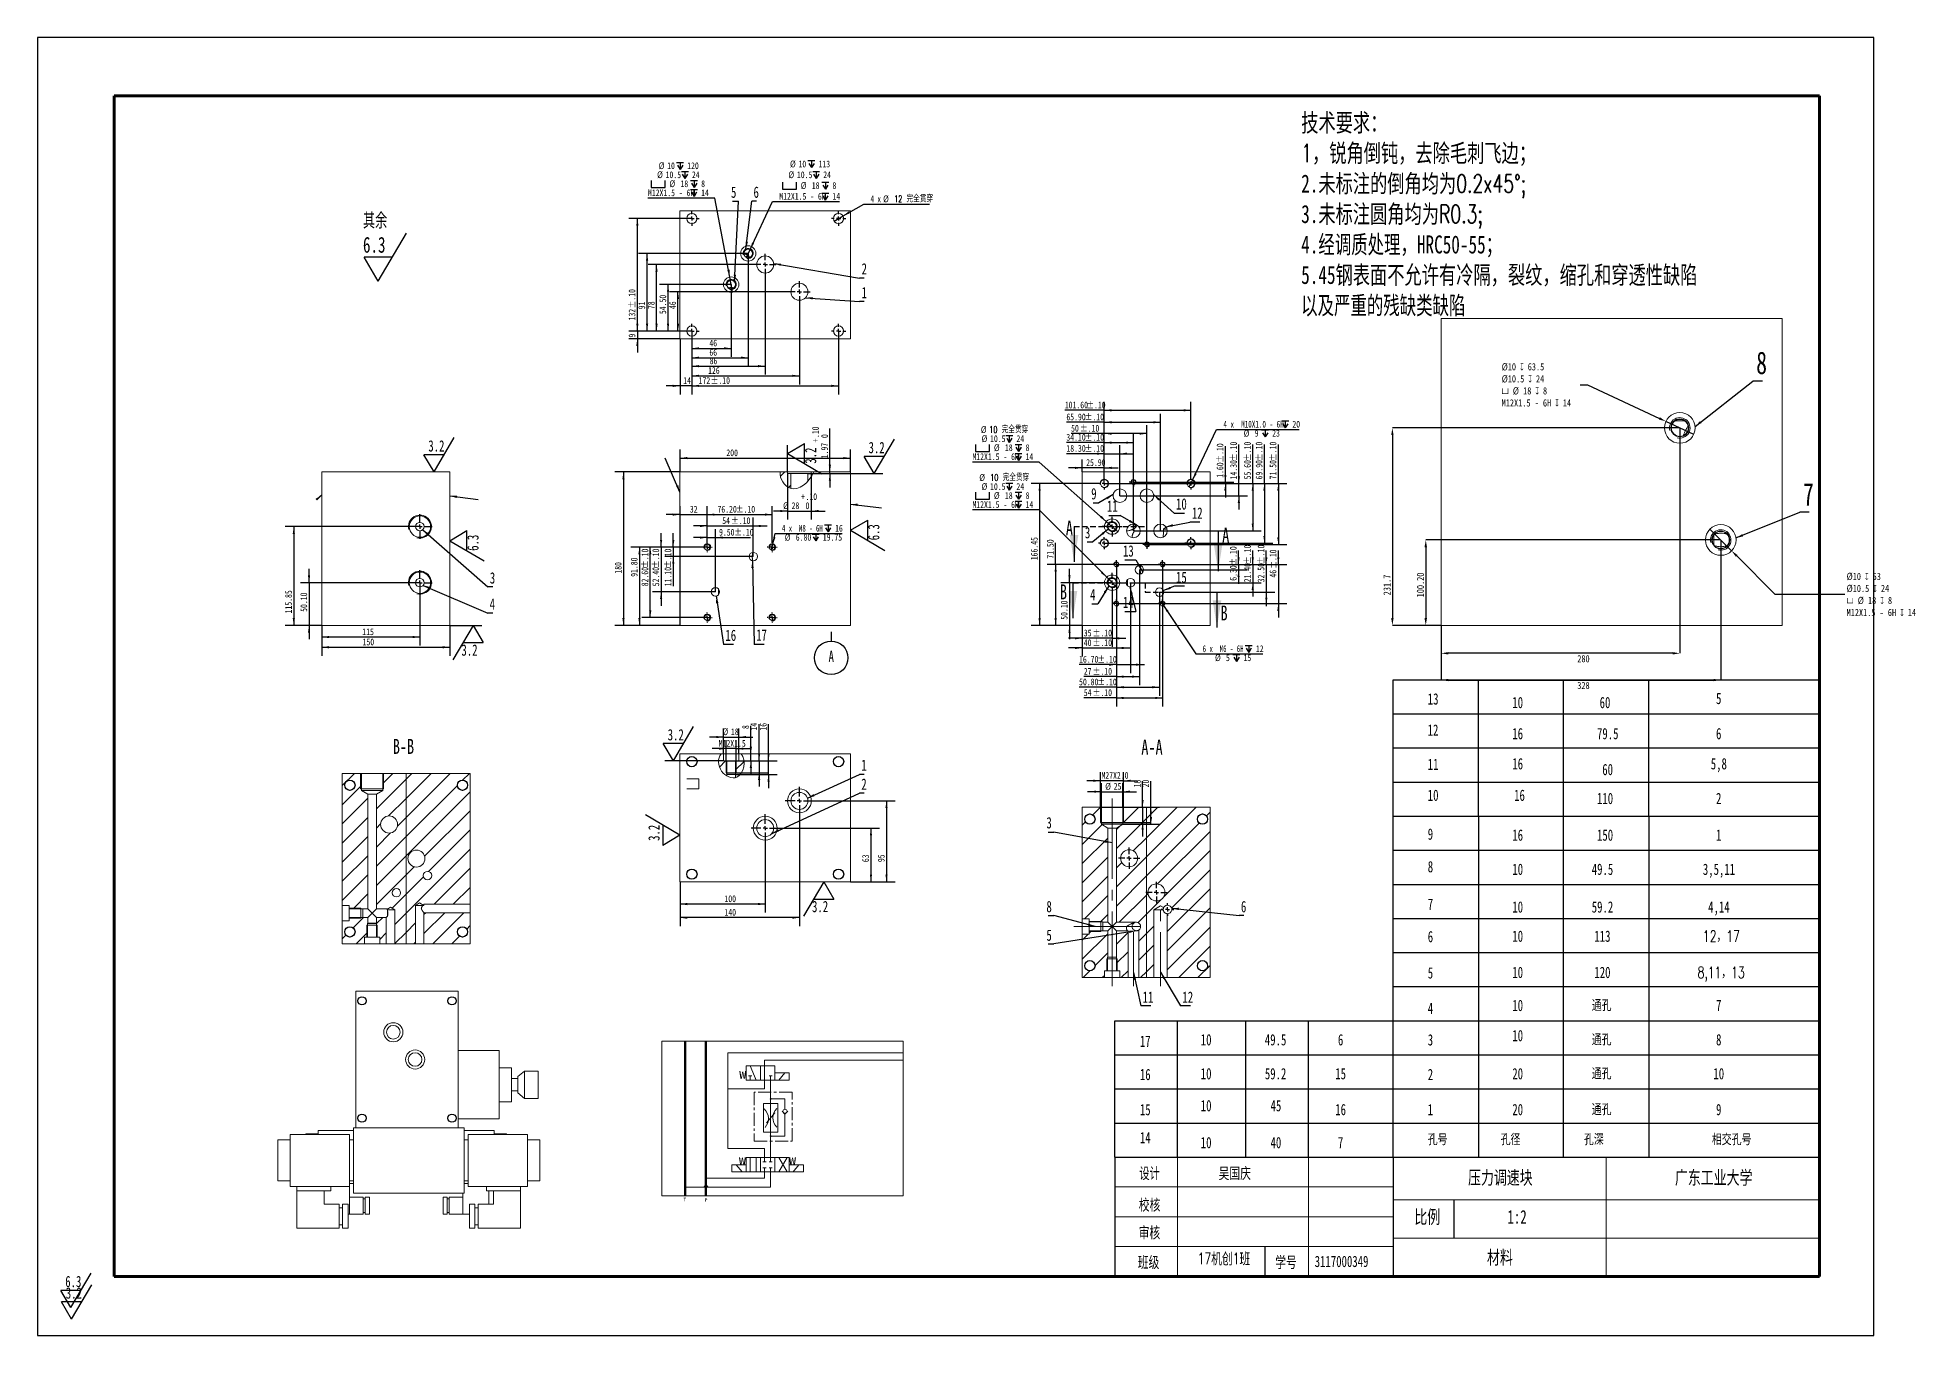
# Model space of a CAD drawing. Header units: millimetres. Extents: x -8 to 430, y -4 to 301.
import ezdxf

# ---------------------------------------------------------------- set-up
doc = ezdxf.new("R2010")
doc.units = ezdxf.units.MM
doc.header["$PDSIZE"] = -1
for name, pattern in [('CENTER', [10.16, 6.35, -1.27, 1.27, -1.27]), ('CENTERX2', [20.32, 12.7, -2.54, 2.54, -2.54]), ('HIDDEN', [1.905, 1.27, -0.635])]:
    doc.linetypes.add(name, pattern=pattern)
doc.layers.add('10', color=7, linetype='Continuous')
doc.layers.add('细实线层', color=7, linetype='Continuous')
for name, color, linetype, lineweight in [('中心线层', 1, 'CENTERX2', 15), ('出油', 1, 'Continuous', 50), ('回油', 5, 'Continuous', 50), ('粗实线', 7, 'Continuous', 50), ('粗实线层', 7, 'Continuous', 15), ('细实线', 7, 'Continuous', 30)]:
    doc.layers.add(name, color=color, linetype=linetype, lineweight=lineweight)
doc.styles.add('SLDTEXTSTYLE0', font='TXT', dxfattribs={"width": 0.7, "bigfont": 'bigfont'})
doc.styles.add('SLDTEXTSTYLE1', font='TXT', dxfattribs={"width": 0.7})
doc.styles.add('SLDTEXTSTYLE3', font='TXT', dxfattribs={"width": 0.616667})
doc.styles.add('SLDTEXTSTYLE5', font='TXT', dxfattribs={"width": 0.641176})
doc.styles.add('SLDTEXTSTYLE6', font='TXT', dxfattribs={"width": 0.633333})
doc.dimstyles.new('SLDDIMSTYLE0', dxfattribs={"dimtxt": 1.69292, "dimasz": 1.69292, "dimexe": 0, "dimexo": 0.0625, "dimgap": 0.42323, "dimtad": 2, "dimlfac": 5, "dimrnd": 1e-09, "dimzin": 4, "dimdsep": 46, "dimtxsty": 'SLDTEXTSTYLE1', "dimsah": 1, "dimcen": 0.09, "dimadec": 0, "dimazin": 1, "dimtfac": 1, "dimtofl": 0, "dimtmove": 0, "dimatfit": 3, "dimfxl": 1, "dimfrac": 2, "dimtolj": 1, "dimtzin": 12, "dimarcsym": 0})
doc.dimstyles.new('SLDDIMSTYLE1', dxfattribs={"dimtxt": 1.69292, "dimasz": 1.69292, "dimexe": 0, "dimexo": 0.0625, "dimgap": 0.42323, "dimtad": 2, "dimlfac": 5, "dimrnd": 1e-09, "dimzin": 4, "dimdsep": 46, "dimtxsty": 'SLDTEXTSTYLE1', "dimsah": 1, "dimcen": 0.09, "dimadec": 0, "dimazin": 1, "dimtol": 1, "dimtp": 0.1, "dimtm": 0.1, "dimtfac": 1, "dimtmove": 0, "dimatfit": 0, "dimfxl": 1, "dimfrac": 2, "dimtolj": 1, "dimtzin": 0, "dimarcsym": 0})
doc.dimstyles.new('SLDDIMSTYLE10', dxfattribs={"dimtxt": 1.69292, "dimasz": 1.69292, "dimexe": 0, "dimexo": 0.0625, "dimgap": 0.42323, "dimtad": 2, "dimlfac": 5, "dimrnd": 1e-09, "dimzin": 12, "dimdsep": 46, "dimtxsty": 'SLDTEXTSTYLE1', "dimsah": 1, "dimcen": 0.09, "dimadec": 0, "dimazin": 3, "dimtol": 1, "dimtp": 0.1, "dimtm": 0.1, "dimtfac": 1, "dimtofl": 0, "dimtmove": 0, "dimatfit": 3, "dimfxl": 1, "dimfrac": 2, "dimtolj": 1, "dimtzin": 0, "dimarcsym": 0})
doc.dimstyles.new('SLDDIMSTYLE11', dxfattribs={"dimtxt": 1.69292, "dimasz": 1.69292, "dimexe": 0, "dimexo": 0.0625, "dimgap": 0.42323, "dimtad": 2, "dimlfac": 5, "dimrnd": 1e-09, "dimzin": 4, "dimdsep": 46, "dimtxsty": 'SLDTEXTSTYLE1', "dimsah": 1, "dimcen": 0.09, "dimadec": 0, "dimazin": 1, "dimtol": 1, "dimtp": 0.1, "dimtm": 0.1, "dimtfac": 1, "dimtofl": 0, "dimtmove": 0, "dimatfit": 3, "dimfxl": 1, "dimfrac": 2, "dimtolj": 1, "dimtzin": 0, "dimarcsym": 0})
doc.dimstyles.new('SLDDIMSTYLE12', dxfattribs={"dimtxt": 1.69292, "dimasz": 1.69292, "dimexe": 0, "dimexo": 0.0625, "dimgap": 0.42323, "dimtad": 0, "dimtih": 1, "dimtoh": 1, "dimlfac": 5, "dimrnd": 1e-09, "dimzin": 12, "dimdsep": 46, "dimtxsty": 'SLDTEXTSTYLE1', "dimblk1": 'NONE', "dimsah": 1, "dimcen": 0, "dimadec": 0, "dimazin": 3, "dimtfac": 1, "dimtmove": 0, "dimatfit": 3, "dimldrblk": 'NONE', "dimfxl": 1, "dimfrac": 2, "dimtolj": 1, "dimtzin": 12, "dimarcsym": 0})
doc.dimstyles.new('SLDDIMSTYLE13', dxfattribs={"dimtxt": 1.69292, "dimasz": 1.69292, "dimexe": 0, "dimexo": 0.0625, "dimgap": 0.42323, "dimtad": 0, "dimtih": 1, "dimtoh": 1, "dimdec": 6, "dimlfac": 5, "dimrnd": 1e-09, "dimzin": 12, "dimdsep": 46, "dimtxsty": 'SLDTEXTSTYLE1', "dimblk1": 'NONE', "dimsah": 1, "dimcen": 0, "dimadec": 0, "dimazin": 3, "dimtfac": 1, "dimtmove": 0, "dimatfit": 3, "dimldrblk": 'NONE', "dimfxl": 1, "dimfrac": 2, "dimtolj": 1, "dimtzin": 12, "dimarcsym": 0})
doc.dimstyles.new('SLDDIMSTYLE14', dxfattribs={"dimtxt": 1.69292, "dimasz": 1.69292, "dimexe": 0, "dimexo": 0.0625, "dimgap": 0.42323, "dimtad": 0, "dimtih": 1, "dimtoh": 1, "dimlfac": 5, "dimrnd": 1e-09, "dimzin": 12, "dimdsep": 46, "dimtxsty": 'SLDTEXTSTYLE1', "dimblk1": 'NONE', "dimsah": 1, "dimcen": 0, "dimadec": 0, "dimazin": 3, "dimtfac": 1, "dimtmove": 0, "dimatfit": 3, "dimldrblk": 'NONE', "dimfxl": 1, "dimfrac": 2, "dimtolj": 1, "dimtzin": 12, "dimarcsym": 0})
doc.dimstyles.new('SLDDIMSTYLE2', dxfattribs={"dimtxt": 1.69292, "dimasz": 1.69292, "dimexe": 0, "dimexo": 0.0625, "dimgap": 0.42323, "dimtad": 2, "dimlfac": 5, "dimrnd": 1e-09, "dimzin": 12, "dimdsep": 46, "dimtxsty": 'SLDTEXTSTYLE1', "dimsah": 1, "dimcen": 0.09, "dimadec": 0, "dimazin": 3, "dimtol": 1, "dimtp": 0.1, "dimtm": 0.1, "dimtfac": 1, "dimtmove": 0, "dimatfit": 0, "dimfxl": 1, "dimfrac": 2, "dimtolj": 1, "dimtzin": 0, "dimarcsym": 0})
doc.dimstyles.new('SLDDIMSTYLE3', dxfattribs={"dimtxt": 1.69292, "dimasz": 1.69292, "dimexe": 0, "dimexo": 0.0625, "dimgap": 0.42323, "dimtad": 2, "dimlfac": 5, "dimrnd": 1e-09, "dimzin": 12, "dimdsep": 46, "dimtxsty": 'SLDTEXTSTYLE1', "dimsah": 1, "dimcen": 0.09, "dimadec": 0, "dimazin": 3, "dimtfac": 1, "dimtmove": 0, "dimatfit": 0, "dimfxl": 1, "dimfrac": 2, "dimtolj": 1, "dimtzin": 12, "dimarcsym": 0})
doc.dimstyles.new('SLDDIMSTYLE4', dxfattribs={"dimtxt": 1.69292, "dimasz": 1.69292, "dimexe": 0, "dimexo": 0.0625, "dimgap": 0.42323, "dimtad": 2, "dimlfac": 5, "dimrnd": 1e-09, "dimzin": 12, "dimdsep": 46, "dimtxsty": 'SLDTEXTSTYLE1', "dimsah": 1, "dimcen": 0.09, "dimadec": 0, "dimazin": 3, "dimtfac": 1, "dimtofl": 0, "dimtmove": 0, "dimatfit": 3, "dimfxl": 1, "dimfrac": 2, "dimtolj": 1, "dimtzin": 12, "dimarcsym": 0})
doc.dimstyles.new('SLDDIMSTYLE5', dxfattribs={"dimtxt": 1.69292, "dimasz": 1.69292, "dimexe": 0, "dimexo": 0.0625, "dimgap": 0.42323, "dimtad": 0, "dimtih": 1, "dimtoh": 1, "dimdec": 6, "dimlfac": 5, "dimrnd": 1e-09, "dimzin": 12, "dimdsep": 46, "dimtxsty": 'SLDTEXTSTYLE1', "dimblk1": 'NONE', "dimsah": 1, "dimcen": 0, "dimadec": 0, "dimazin": 3, "dimtfac": 1, "dimtmove": 0, "dimatfit": 3, "dimldrblk": 'NONE', "dimfxl": 1, "dimfrac": 2, "dimtolj": 1, "dimtzin": 12, "dimarcsym": 0})
doc.dimstyles.new('SLDDIMSTYLE6', dxfattribs={"dimtxt": 1.69292, "dimasz": 1.69292, "dimexe": 0, "dimexo": 0.0625, "dimgap": 0.42323, "dimtad": 2, "dimlfac": 5, "dimrnd": 1e-09, "dimzin": 12, "dimdsep": 46, "dimtxsty": 'SLDTEXTSTYLE1', "dimsah": 1, "dimcen": 0.09, "dimadec": 0, "dimazin": 3, "dimtol": 1, "dimtp": 0.1, "dimtfac": 1, "dimtmove": 0, "dimatfit": 0, "dimfxl": 1, "dimfrac": 2, "dimtolj": 1, "dimtzin": 0, "dimarcsym": 0})
doc.dimstyles.new('SLDDIMSTYLE7', dxfattribs={"dimtxt": 0.18, "dimasz": 1.69292, "dimexe": 0, "dimexo": 0.0625, "dimgap": 0, "dimtad": 0, "dimtih": 1, "dimtoh": 1, "dimdec": 0, "dimrnd": 1e-09, "dimzin": 0, "dimdsep": 46, "dimtxsty": 'Standard', "dimsah": 1, "dimcen": 0.09, "dimadec": 0, "dimazin": 0, "dimtfac": 1.69292, "dimtdec": 0, "dimtofl": 0, "dimtmove": 0, "dimatfit": 3, "dimfxl": 1, "dimfrac": 2, "dimtolj": 1, "dimtzin": 0, "dimarcsym": 0})
doc.dimstyles.new('SLDDIMSTYLE9', dxfattribs={"dimtxt": 1.69292, "dimasz": 1.69292, "dimexe": 0, "dimexo": 0.0625, "dimgap": 0.42323, "dimtad": 2, "dimlfac": 5, "dimrnd": 1e-09, "dimzin": 4, "dimdsep": 46, "dimtxsty": 'SLDTEXTSTYLE1', "dimsah": 1, "dimcen": 0.09, "dimadec": 0, "dimazin": 1, "dimtfac": 1, "dimtmove": 0, "dimatfit": 0, "dimfxl": 1, "dimfrac": 2, "dimtolj": 1, "dimtzin": 12, "dimarcsym": 0})
pattern_1 = [(45, (-173.574, -4.15), (-2.245064, 2.245064), [])]

msp = doc.modelspace()

# ---------------------------------------------------------------- texts
at = {"color": 7, "linetype": 'Continuous', "char_height": 3.5, "attachment_point": 1, "style": 'SLDTEXTSTYLE1'}
for s, insert in [('A', (233.23973629, 187.37053092)), ('A', (269.91154215, 185.67326969)), ('B', (231.85041011, 172.37619479)), ('B', (269.51707886, 167.42905757))]:
    msp.add_mtext(s, dxfattribs=dict(at, insert=insert))
at = {"layer": '10', "color": 7, "attachment_point": 1}
for s, insert, char_height, style in [('13', (318.13746382, 146.84324706), 2.645833333, 'SLDTEXTSTYLE1'), ('10', (337.97369252, 145.99412997), 2.645833333, 'SLDTEXTSTYLE1'), ('60', (358.45222157, 145.99412997), 2.645833333, 'SLDTEXTSTYLE1'), ('5', (385.75474537, 146.9455367), 2.64583333, 'SLDTEXTSTYLE1'), ('12', (318.1108295, 139.53532083), 2.645833333, 'SLDTEXTSTYLE1'), ('16', (337.97369252, 138.69285026), 2.645833333, 'SLDTEXTSTYLE1'), ('79.5', (357.83486053, 138.69285026), 2.645833333, 'SLDTEXTSTYLE1'), ('6', (385.75474537, 138.69285026), 2.64583333, 'SLDTEXTSTYLE1'), ('11', (318.13746382, 131.49288899), 2.645833333, 'SLDTEXTSTYLE1'), ('16', (337.97369252, 131.62619707), 2.645833333, 'SLDTEXTSTYLE1'), ('5,8', (384.52002322, 131.62619707), 2.645833333, 'SLDTEXTSTYLE1'), ('60', (359.06958274, 130.27297894), 2.645833333, 'SLDTEXTSTYLE1'), ('10', (318.13746382, 124.24254471), 2.645833333, 'SLDTEXTSTYLE1'), ('16', (338.39697526, 124.23332339), 2.645833333, 'SLDTEXTSTYLE1'), ('110', (357.83486053, 123.49257859), 2.645833333, 'SLDTEXTSTYLE1'), ('2', (385.75474537, 123.49257859), 2.64583333, 'SLDTEXTSTYLE1'), ('9', (318.13746382, 115.12151931), 2.64583333, 'SLDTEXTSTYLE1'), ('16', (337.97369252, 114.88874075), 2.645833333, 'SLDTEXTSTYLE1'), ('150', (357.83486053, 114.88874075), 2.645833333, 'SLDTEXTSTYLE1'), ('1', (385.75474537, 114.88874075), 2.64583333, 'SLDTEXTSTYLE1'), ('8', (318.13746382, 107.47379012), 2.64583333, 'SLDTEXTSTYLE1'), ('10', (337.97369252, 106.87054178), 2.645833333, 'SLDTEXTSTYLE1'), ('49.5', (356.6001382, 106.87054178), 2.645833333, 'SLDTEXTSTYLE1'), ('3,5,11', (382.66548989, 106.87054178), 2.645833333, 'SLDTEXTSTYLE1'), ('7', (318.13746382, 98.6510653), 2.64583333, 'SLDTEXTSTYLE1'), ('10', (337.97369252, 98.01921969), 2.645833333, 'SLDTEXTSTYLE1'), ('59.2', (356.6001382, 98.01921969), 2.645833333, 'SLDTEXTSTYLE1'), ('4,14', (383.90266206, 98.01921969), 2.645833333, 'SLDTEXTSTYLE1'), ('6', (318.13746382, 91.06536687), 2.64583333, 'SLDTEXTSTYLE1'), ('10', (337.97369252, 91.16888938), 2.645833333, 'SLDTEXTSTYLE1'), ('113', (357.21749937, 91.16888938), 2.645833333, 'SLDTEXTSTYLE1'), ('12，17', (382.67038958, 91.16888938), 2.645833333, 'SLDTEXTSTYLE0'), ('5', (318.13746382, 82.54809144), 2.64583333, 'SLDTEXTSTYLE1'), ('10', (337.97369252, 82.67860333), 2.645833333, 'SLDTEXTSTYLE1'), ('120', (357.21749937, 82.67860333), 2.645833333, 'SLDTEXTSTYLE1'), ('8,11，13', (381.43566749, 82.67860333), 2.645833333, 'SLDTEXTSTYLE0'), ('10', (337.97369252, 74.92342837), 2.645833333, 'SLDTEXTSTYLE1'), ('通孔', (356.60258805, 74.92342837), 2.645833333, 'SLDTEXTSTYLE0'), ('7', (385.75474537, 74.92342837), 2.64583333, 'SLDTEXTSTYLE1'), ('4', (318.13746382, 74.24254471), 2.64583333, 'SLDTEXTSTYLE1'), ('17', (250.60606457, 66.52360681), 2.645833333, 'SLDTEXTSTYLE1'), ('10', (264.89594731, 66.87151914), 2.645833333, 'SLDTEXTSTYLE1'), ('49.5', (279.92179606, 66.87151914), 2.645833333, 'SLDTEXTSTYLE1'), ('6', (297.05807662, 66.87151914), 2.64583333, 'SLDTEXTSTYLE1'), ('3', (318.13746382, 66.84436488), 2.64583333, 'SLDTEXTSTYLE1'), ('10', (337.97369252, 67.84693511), 2.645833333, 'SLDTEXTSTYLE1'), ('通孔', (356.60258805, 66.87151914), 2.645833333, 'SLDTEXTSTYLE0'), ('8', (385.75474537, 66.87151914), 2.64583333, 'SLDTEXTSTYLE1'), ('16', (250.60606457, 58.72633674), 2.645833333, 'SLDTEXTSTYLE1'), ('10', (264.89594731, 58.90606469), 2.645833333, 'SLDTEXTSTYLE1'), ('59.2', (279.92179606, 58.90606469), 2.645833333, 'SLDTEXTSTYLE1'), ('15', (296.44071551, 58.90606469), 2.645833333, 'SLDTEXTSTYLE1'), ('2', (318.13746382, 58.72633674), 2.64583333, 'SLDTEXTSTYLE1'), ('20', (337.97369252, 58.90606469), 2.645833333, 'SLDTEXTSTYLE1'), ('通孔', (356.60258805, 58.90606469), 2.645833333, 'SLDTEXTSTYLE0'), ('10', (385.13738427, 58.90606469), 2.645833333, 'SLDTEXTSTYLE1'), ('15', (250.60606457, 50.47522617), 2.645833333, 'SLDTEXTSTYLE1'), ('10', (264.89594731, 51.4043314), 2.645833333, 'SLDTEXTSTYLE1'), ('45', (281.25934305, 51.4043314), 2.645833333, 'SLDTEXTSTYLE1'), ('16', (296.44071551, 50.49138144), 2.645833333, 'SLDTEXTSTYLE1'), ('1', (318.13746382, 50.47522617), 2.64583333, 'SLDTEXTSTYLE1'), ('20', (337.97369252, 50.49138144), 2.645833333, 'SLDTEXTSTYLE1'), ('通孔', (356.60258805, 50.49138144), 2.645833333, 'SLDTEXTSTYLE0'), ('9', (385.75474537, 50.49138144), 2.64583333, 'SLDTEXTSTYLE1'), ('14', (250.60606457, 43.9014832), 2.645833333, 'SLDTEXTSTYLE1'), ('10', (264.89594731, 42.74225733), 2.645833333, 'SLDTEXTSTYLE1'), ('40', (281.25934305, 42.74225733), 2.645833333, 'SLDTEXTSTYLE1'), ('7', (297.05807662, 42.74225733), 2.64583333, 'SLDTEXTSTYLE1'), ('孔号', (318.13746382, 43.45513205), 2.645833333, 'SLDTEXTSTYLE0'), ('孔径', (335.24510525, 43.45513205), 2.645833333, 'SLDTEXTSTYLE0'), ('孔深', (354.76577642, 43.45513205), 2.645833333, 'SLDTEXTSTYLE0'), ('相交孔号', (384.79249769, 43.45513205), 2.645833333, 'SLDTEXTSTYLE0'), ('{\\fMS PGothic|b0|i0|c134|p34;吴国\\fSimSun|b0|i0|c134|p2;庆}', (269.07919418, 35.54423066), 2.6458333333, 'SLDTEXTSTYLE1'), ('{\\fSimSun|b0|i0|c134|p2;压力调速块}', (327.59166652, 34.79484198), 3.175, 'SLDTEXTSTYLE1'), ('{\\fMS PGothic|b0|i0|c134|p34;广\\fSimSun|b0|i0|c134|p2;东\\fMS PGothic|b0|i0|c134|p34;工\\fSimSun|b0|i0|c134|p2;业\\fMS PGothic|b0|i0|c134|p34;大学}', (376.11294001, 34.79484198), 3.175, 'SLDTEXTSTYLE1'), ('{\\fSimSun|b0|i0|c134|p2;比例}', (314.99277555, 25.57583296), 3.175, 'SLDTEXTSTYLE1'), ('1:2', (336.81103774, 25.57583296), 3.175, 'SLDTEXTSTYLE1'), ('{\\fSimSun|b0|i0|c134|p2;班级}', (250.11410494, 14.66886455), 2.6458333333, 'SLDTEXTSTYLE1'), ('{\\Ftxt,bigfont|c134;17\\fSimSun|b0|i0|c134|p2;机创\\Ftxt,bigfont|c134;1\\fSimSun|b0|i0|c134|p2;班}', (264.15615031, 15.51994112), 2.6458333333, 'SLDTEXTSTYLE1'), ('{\\fSimSun|b0|i0|c134|p2;学号}', (282.36631252, 14.66886455), 2.6458333333, 'SLDTEXTSTYLE1'), ('3117000349', (291.61990342, 14.86658367), 2.645833333, 'SLDTEXTSTYLE1'), ('{\\fSimSun|b0|i0|c134|p2;材料}', (332.03960633, 16.06390149), 3.175, 'SLDTEXTSTYLE1')]:
    msp.add_mtext(s, dxfattribs=dict(at, insert=insert, char_height=char_height, style=style))
at = {"layer": '10', "attachment_point": 2, "style": 'SLDTEXTSTYLE1'}
for s, insert, char_height in [('B-B', (77.87503292, 136.11162822), 3.5), ('A-A', (253.44783953, 135.943567), 3.5), ('设计', (252.88533979, 35.54423089), 2.645833333), ('{\\fSimSun|b0|i0|c134|p2;校核}', (252.88524782, 28.12579204), 2.6458333333), ('{\\fSimSun|b0|i0|c134|p2;审核}', (252.84421305, 21.62038622), 2.6458333333)]:
    msp.add_mtext(s, dxfattribs=dict(at, insert=insert, char_height=char_height))
at = {"layer": '粗实线', "attachment_point": 1}
for s, width, heights, insert, char_height in [('T', 5.387944057, [0], (143.57259743, 28.46240503), 0.79022222), ('\\pt0.79022;^IP', 4.1352605119, [3.28209795], (147.76214259, 28.37309834), 0.7902222222)]:
    msp.add_mtext_dynamic_manual_height_columns(s, width=width, gutter_width=12.34722222, heights=heights, dxfattribs=dict(at, insert=insert, char_height=char_height))

# ---------------------------------------------------------------- blocks, each defined once
blk = doc.blocks.new('SW_NOTE_0')
at = {"layer": '10', "color": 0, "attachment_point": 1, "style": 'SLDTEXTSTYLE1'}
for s, insert, char_height in [('{\\fSimSun|b0|i0|c134|p2;技术要求：}', (0, 5.46), 4.2333), ('{\\Ftxt,bigfont|c134;1\\fSimSun|b0|i0|c134|p2;，锐角倒钝，去除毛刺飞边；}', (0, -1.69), 4.2333), ('2.{\\fSimSun|b0|i0|c134|p2;未标注的倒角均为\\Ftxt,bigfont|c134;0.2x45°;}', (0, -8.83), 4.2333), ('3.{\\fSimSun|b0|i0|c134|p2;未标注圆角均为\\Ftxt,bigfont|c134;R0.3;}', (0, -15.98), 4.2333), ('4.经调质处理，HRC50-55；', (0, -23.12), 4.2333), ('5.{\\fSimSun|b0|i0|c134|p2;45钢表面不允许有冷隔，裂纹，缩孔和穿透性缺陷}', (0, -30.27), 4.2333), ('以及严重的残缺类缺陷', (0, -37.41), 4.233)]:
    blk.add_mtext(s, dxfattribs=dict(at, insert=insert, char_height=char_height))
blk = doc.blocks.new('SW_SFSYMBOL_0')
at = {"layer": '10', "color": 0}
for p, q in [((3.58, -11.29), (10.24, 0)), ((3.58, -11.29), (0.26, -5.64)), ((6.91, -5.64), (0.26, -5.64))]:
    blk.add_line(p, q, dxfattribs=at)
at = {"layer": '10', "color": 0, "char_height": 3.704, "attachment_point": 1}
for s, insert, style in [('其余', (0, 4.77), 'SLDTEXTSTYLE0'), ('6.3', (0, -0.87), 'SLDTEXTSTYLE1')]:
    blk.add_mtext(s, dxfattribs=dict(at, insert=insert, style=style))
blk = doc.blocks.new('_D')
at = {"layer": '10', "color": 7}
for p, q in [((149.14, 181.12), (131.23, 181.12)), ((133.23, 181.12), (133.23, 162.76)), ((142.74, 162.76), (131.23, 162.76))]:
    blk.add_line(p, q, dxfattribs=at)
for points in [[(133.23, 181.12), (132.97, 179.43), (133.49, 179.43)], [(133.23, 162.76), (133.49, 164.46), (132.97, 164.46)]]:
    blk.add_solid(points, dxfattribs=at)
at = {"layer": '10', "color": 7, "insert": (131.19, 174.16), "char_height": 1.587, "attachment_point": 1, "rotation": 90, "style": 'SLDTEXTSTYLE1'}
blk.add_mtext('91.80', dxfattribs=at)
blk = doc.blocks.new('_D_1')
at = {"layer": '10', "color": 7}
for p, q in [((149.14, 182.3), (149.14, 190.76)), ((149.14, 188.76), (164.38, 188.76)), ((164.38, 182.3), (164.38, 190.76))]:
    blk.add_line(p, q, dxfattribs=at)
for points in [[(149.14, 188.76), (150.83, 188.5), (150.83, 189.02)], [(164.38, 188.76), (162.69, 189.02), (162.69, 188.5)]]:
    blk.add_solid(points, dxfattribs=at)
at = {"layer": '10', "color": 7, "char_height": 1.587, "attachment_point": 1, "style": 'SLDTEXTSTYLE1'}
for s, insert in [('76.20', (151.53, 190.81)), ('±.10', (155.83, 190.81))]:
    blk.add_mtext(s, dxfattribs=dict(at, insert=insert))
blk = doc.blocks.new('_D_2')
at = {"layer": '10', "color": 7}
for p, q in [((149.14, 186.09), (145.88, 186.09)), ((149.14, 182.3), (149.14, 188.09)), ((149.14, 186.09), (159.94, 186.09)), ((159.94, 178.9), (159.94, 188.09)), ((159.94, 186.09), (163.19, 186.09))]:
    blk.add_line(p, q, dxfattribs=at)
for points in [[(149.14, 186.09), (147.45, 186.35), (147.45, 185.83)], [(159.94, 186.09), (161.63, 185.83), (161.63, 186.35)]]:
    blk.add_solid(points, dxfattribs=at)
at = {"layer": '10', "color": 7, "char_height": 1.587, "attachment_point": 1, "style": 'SLDTEXTSTYLE1'}
for s, insert in [('54', (152.65, 188.14)), ('±.10', (154.72, 188.14))]:
    blk.add_mtext(s, dxfattribs=dict(at, insert=insert))
blk = doc.blocks.new('_D_3')
at = {"layer": '10', "color": 7}
for p, q in [((149.14, 182.3), (149.14, 185.37)), ((151.04, 170.64), (151.04, 185.37)), ((149.14, 183.37), (145.88, 183.37)), ((149.14, 183.37), (151.04, 183.37)), ((151.04, 183.37), (159.31, 183.37))]:
    blk.add_line(p, q, dxfattribs=at)
for points in [[(149.14, 183.37), (147.45, 183.63), (147.45, 183.11)], [(151.04, 183.37), (152.73, 183.11), (152.73, 183.63)]]:
    blk.add_solid(points, dxfattribs=at)
at = {"layer": '10', "color": 7, "char_height": 1.587, "attachment_point": 1, "style": 'SLDTEXTSTYLE1'}
for s, insert in [('9.50', (151.9, 185.41)), ('±.10', (155.46, 185.41))]:
    blk.add_mtext(s, dxfattribs=dict(at, insert=insert))
blk = doc.blocks.new('_D_4')
at = {"layer": '10', "color": 7}
for p, q in [((138.31, 181.12), (138.31, 184.38)), ((149.14, 181.12), (136.31, 181.12)), ((138.31, 181.12), (138.31, 170.64)), ((151.04, 170.64), (136.31, 170.64)), ((138.31, 170.64), (138.31, 167.39))]:
    blk.add_line(p, q, dxfattribs=at)
for points in [[(138.31, 181.12), (138.57, 182.82), (138.05, 182.82)], [(138.31, 170.64), (138.05, 168.95), (138.57, 168.95)]]:
    blk.add_solid(points, dxfattribs=at)
at = {"layer": '10', "color": 7, "char_height": 1.587, "attachment_point": 1, "rotation": 90, "style": 'SLDTEXTSTYLE1'}
for s, insert in [('±.10', (136.26, 176.24)), ('52.40', (136.26, 171.94))]:
    blk.add_mtext(s, dxfattribs=dict(at, insert=insert))
blk = doc.blocks.new('_D_5')
at = {"layer": '10', "color": 7}
for p, q in [((149.14, 181.12), (133.76, 181.12)), ((135.76, 164.6), (135.76, 181.12)), ((147.96, 164.6), (133.76, 164.6))]:
    blk.add_line(p, q, dxfattribs=at)
for points in [[(135.76, 181.12), (135.5, 179.43), (136.02, 179.43)], [(135.76, 164.6), (136.02, 166.3), (135.5, 166.3)]]:
    blk.add_solid(points, dxfattribs=at)
at = {"layer": '10', "color": 7, "char_height": 1.587, "attachment_point": 1, "rotation": 90, "style": 'SLDTEXTSTYLE1'}
for s, insert in [('±.10', (133.71, 176.24)), ('82.60', (133.71, 171.94))]:
    blk.add_mtext(s, dxfattribs=dict(at, insert=insert))
blk = doc.blocks.new('_D_6')
at = {"layer": '10', "color": 7}
for p, q in [((142.74, 188.76), (139.48, 188.76)), ((142.74, 162.76), (142.74, 190.76)), ((142.74, 188.76), (149.14, 188.76)), ((149.14, 181.12), (149.14, 190.76)), ((149.14, 188.76), (152.39, 188.76))]:
    blk.add_line(p, q, dxfattribs=at)
for points in [[(142.74, 188.76), (141.05, 189.02), (141.05, 188.5)], [(149.14, 188.76), (150.83, 188.5), (150.83, 189.02)]]:
    blk.add_solid(points, dxfattribs=at)
at = {"layer": '10', "color": 7, "insert": (145.05, 190.81), "char_height": 1.587, "attachment_point": 1, "style": 'SLDTEXTSTYLE1'}
blk.add_mtext('32', dxfattribs=at)
blk = doc.blocks.new('_D_7')
at = {"layer": '10', "color": 7}
for p, q in [((142.74, 198.76), (142.74, 204.01)), ((142.74, 202.01), (182.74, 202.01)), ((182.74, 198.76), (182.74, 204.01))]:
    blk.add_line(p, q, dxfattribs=at)
for points in [[(142.74, 202.01), (144.43, 201.75), (144.43, 202.27)], [(182.74, 202.01), (181.05, 202.27), (181.05, 201.75)]]:
    blk.add_solid(points, dxfattribs=at)
at = {"layer": '10', "color": 7, "insert": (153.61, 204.06), "char_height": 1.587, "attachment_point": 1, "style": 'SLDTEXTSTYLE1'}
blk.add_mtext('200', dxfattribs=at)
blk = doc.blocks.new('SW_SYMBOL_HOLE_DEPTH')
at = {"layer": '10', "color": 0}
for p, q in [((0, 875), (800, 875)), ((100, 555), (400, 75)), ((400, 875), (400, 75)), ((700, 555), (400, 75))]:
    blk.add_line(p, q, dxfattribs=at)
blk = doc.blocks.new('_D_8')
at = {"layer": '10'}
for p, q in [((164.52, 181.79), (165.06, 184.32)), ((165.06, 184.32), (180.75, 184.32)), ((164.24, 180.46), (164.52, 181.79))]:
    blk.add_line(p, q, dxfattribs=at)
blk.add_solid([(164.52, 181.79), (165.13, 183.39), (164.62, 183.5)], dxfattribs=at)
at = {"layer": '10', "xscale": 0.002046395036887994, "yscale": 0.002046395036887994, "zscale": 0.002046395036887994}
for p in [(173.75, 182.41), (176.64, 184.53)]:
    blk.add_blockref('SW_SYMBOL_HOLE_DEPTH', p, dxfattribs=at)
at = {"layer": '10', "attachment_point": 1}
for s, insert, char_height, style in [('4 x  M8 - 6H', (166.65, 186.35), 1.5875, 'SLDTEXTSTYLE3'), ('%%c', (167.31, 184.23), 1.587, 'SLDTEXTSTYLE1'), ('6.80', (169.9, 184.23), 1.587, 'SLDTEXTSTYLE1'), ('19.75', (176.23, 184.23), 1.587, 'SLDTEXTSTYLE1'), ('16', (179.12, 186.35), 1.587, 'SLDTEXTSTYLE1')]:
    blk.add_mtext(s, dxfattribs=dict(at, insert=insert, char_height=char_height, style=style))
blk = doc.blocks.new('_NONE')
blk = doc.blocks.new('_D_9')
at = {"layer": '10', "color": 7}
for p, q in [((141.16, 181.12), (141.16, 184.38)), ((149.14, 181.12), (139.16, 181.12)), ((141.16, 181.12), (141.16, 178.9)), ((159.94, 178.9), (139.16, 178.9)), ((141.16, 178.9), (141.16, 171.94))]:
    blk.add_line(p, q, dxfattribs=at)
for points in [[(141.16, 181.12), (141.42, 182.82), (140.9, 182.82)], [(141.16, 178.9), (140.9, 177.21), (141.42, 177.21)]]:
    blk.add_solid(points, dxfattribs=at)
at = {"layer": '10', "color": 7, "char_height": 1.587, "attachment_point": 1, "rotation": 90, "style": 'SLDTEXTSTYLE1'}
for s, insert in [('±.10', (139.11, 176.24)), ('11.10', (139.11, 171.94))]:
    blk.add_mtext(s, dxfattribs=dict(at, insert=insert))
blk = doc.blocks.new('_D_10')
at = {"layer": '10', "color": 7}
for p, q in [((177.89, 198.76), (177.89, 208.94)), ((173.54, 198.37), (179.89, 198.37)), ((177.89, 198.37), (177.89, 198.76)), ((177.89, 198.37), (177.89, 195.11))]:
    blk.add_line(p, q, dxfattribs=at)
for points in [[(177.89, 198.76), (178.16, 200.46), (177.63, 200.46)], [(177.89, 198.37), (177.63, 196.68), (178.16, 196.68)]]:
    blk.add_solid(points, dxfattribs=at)
at = {"layer": '10', "color": 7, "attachment_point": 1, "rotation": 90, "style": 'SLDTEXTSTYLE1'}
for s, insert, char_height in [('.10', (173.73, 206.72), 1.587), ('+', (173.73, 205.68), 1.59), ('0', (175.85, 206.72), 1.59), ('1.97', (175.85, 201.97), 1.587)]:
    blk.add_mtext(s, dxfattribs=dict(at, insert=insert, char_height=char_height))
blk = doc.blocks.new('_D_11')
at = {"layer": '10', "color": 7}
for p, q in [((167.94, 198.37), (167.94, 187.59)), ((173.54, 198.37), (173.54, 187.59)), ((167.94, 189.59), (164.68, 189.59)), ((167.94, 189.59), (173.54, 189.59)), ((173.54, 189.59), (176.79, 189.59))]:
    blk.add_line(p, q, dxfattribs=at)
for points in [[(167.94, 189.59), (166.25, 189.85), (166.25, 189.33)], [(173.54, 189.59), (175.23, 189.33), (175.23, 189.85)]]:
    blk.add_solid(points, dxfattribs=at)
at = {"layer": '10', "color": 7, "attachment_point": 1, "style": 'SLDTEXTSTYLE1'}
for s, insert, char_height in [('+', (171.14, 193.76), 1.59), ('.10', (172.18, 193.76), 1.587), ('%%c', (166.92, 191.64), 1.587), ('28', (168.91, 191.64), 1.587), ('0', (172.18, 191.64), 1.59)]:
    blk.add_mtext(s, dxfattribs=dict(at, insert=insert, char_height=char_height))
blk = doc.blocks.new('_D_12')
at = {"layer": '10', "color": 7}
for p, q in [((142.74, 198.76), (127.48, 198.76)), ((129.48, 198.76), (129.48, 162.76)), ((142.74, 162.76), (127.48, 162.76))]:
    blk.add_line(p, q, dxfattribs=at)
for points in [[(129.48, 198.76), (129.22, 197.07), (129.74, 197.07)], [(129.48, 162.76), (129.74, 164.46), (129.22, 164.46)]]:
    blk.add_solid(points, dxfattribs=at)
at = {"layer": '10', "color": 7, "insert": (127.44, 174.9), "char_height": 1.587, "attachment_point": 1, "rotation": 90, "style": 'SLDTEXTSTYLE1'}
blk.add_mtext('180', dxfattribs=at)
blk = doc.blocks.new('SW_NOTE_1')
at = {"layer": '10', "color": 0}
blk.add_line((2.34, 0), (0, 0), dxfattribs=at)
at = {"layer": '10', "color": 0, "insert": (0.48, 3.47), "char_height": 2.646, "attachment_point": 1, "style": 'SLDTEXTSTYLE1'}
blk.add_mtext('16', dxfattribs=at)
blk = doc.blocks.new('SW_NOTE_2')
at = {"layer": '10', "color": 0}
blk.add_line((2.34, 0), (0, 0), dxfattribs=at)
at = {"layer": '10', "color": 0, "insert": (0.49, 3.53), "char_height": 2.646, "attachment_point": 1, "style": 'SLDTEXTSTYLE1'}
blk.add_mtext('17', dxfattribs=at)
blk = doc.blocks.new('SW_CENTERMARKSYMBOL_0')
at = {"layer": '10', "color": 0}
for p, q in [((-1, 0), (-1.18, 0)), ((0, 0), (-0.5, 0)), ((0, 1), (0, 1.18)), ((0, 0), (0, 0.5)), ((0, 0), (0, -0.5)), ((0, 0), (0.5, 0)), ((1, 0), (1.18, 0)), ((0, -1), (0, -1.18))]:
    blk.add_line(p, q, dxfattribs=at)
blk = doc.blocks.new('SW_CENTERMARKSYMBOL_1')
at = {"layer": '10', "color": 0}
for p, q in [((-1, 0), (-1.18, 0)), ((0, 0), (-0.5, 0)), ((0, 1), (0, 1.18)), ((0, 0), (0, 0.5)), ((0, 0), (0, -0.5)), ((0, 0), (0.5, 0)), ((1, 0), (1.18, 0)), ((0, -1), (0, -1.18))]:
    blk.add_line(p, q, dxfattribs=at)
blk = doc.blocks.new('SW_CENTERMARKSYMBOL_2')
at = {"layer": '10', "color": 0}
for p, q in [((-1, 0), (-1.18, 0)), ((0, 0), (-0.5, 0)), ((0, 1), (0, 1.18)), ((0, 0), (0, 0.5)), ((0, 0), (0, -0.5)), ((0, 0), (0.5, 0)), ((1, 0), (1.18, 0)), ((0, -1), (0, -1.18))]:
    blk.add_line(p, q, dxfattribs=at)
blk = doc.blocks.new('SW_CENTERMARKSYMBOL_3')
at = {"layer": '10', "color": 0}
for p, q in [((-1, 0), (-1.18, 0)), ((0, 0), (-0.5, 0)), ((0, 1), (0, 1.18)), ((0, 0), (0, 0.5)), ((0, 0), (0, -0.5)), ((0, 0), (0.5, 0)), ((1, 0), (1.18, 0)), ((0, -1), (0, -1.18))]:
    blk.add_line(p, q, dxfattribs=at)
blk = doc.blocks.new('SW_SFSYMBOL_1')
at = {"layer": '10', "color": 0}
for p, q in [((1.33, -4.03), (-1.05, 0)), ((3.7, 0), (-1.05, 0)), ((1.33, -4.03), (6.08, 4.03)), ((-14.23, -4.03), (3.33, -4.03))]:
    blk.add_line(p, q, dxfattribs=at)
at = {"layer": '10', "color": 0, "insert": (0, 3.41), "char_height": 2.646, "attachment_point": 1, "style": 'SLDTEXTSTYLE1'}
blk.add_mtext('3.2', dxfattribs=at)
blk = doc.blocks.new('SW_SFSYMBOL_2')
at = {"layer": '10', "color": 0}
for p, q in [((-7.52, 2.38), (-3.49, 4.76)), ((-3.49, 0), (-3.49, 4.76)), ((-7.52, -1.94), (-7.52, 4.38)), ((-7.52, 2.38), (0.54, -2.38))]:
    blk.add_line(p, q, dxfattribs=at)
at = {"layer": '10', "color": 0, "insert": (-3.41, 0), "char_height": 2.646, "attachment_point": 1, "rotation": 90, "style": 'SLDTEXTSTYLE1'}
blk.add_mtext('3.2', dxfattribs=at)
blk = doc.blocks.new('SW_SFSYMBOL_3')
at = {"layer": '10', "color": 0}
for p, q in [((1.33, -4.03), (-1.05, 0)), ((3.7, 0), (-1.05, 0)), ((1.33, -4.03), (6.08, 4.03))]:
    blk.add_line(p, q, dxfattribs=at)
at = {"layer": '10', "color": 0, "insert": (0, 3.41), "char_height": 2.646, "attachment_point": 1, "style": 'SLDTEXTSTYLE1'}
blk.add_mtext('6.3', dxfattribs=at)
blk = doc.blocks.new('SW_SFSYMBOL_4')
at = {"layer": '10', "color": 0}
for p, q in [((-7.52, 2.38), (-3.49, 4.76)), ((-3.49, 0), (-3.49, 4.76)), ((-7.52, 2.38), (0.54, -2.38))]:
    blk.add_line(p, q, dxfattribs=at)
at = {"layer": '10', "color": 0, "insert": (-3.41, 0), "char_height": 2.646, "attachment_point": 1, "rotation": 90, "style": 'SLDTEXTSTYLE1'}
blk.add_mtext('6.3', dxfattribs=at)
blk = doc.blocks.new('SW_DATUMTAG_0')
at = {"layer": '10', "color": 0}
blk.add_line((0.62, 7.83), (0.62, 5.68), dxfattribs=at)
blk.add_circle((0.62, 1.75), 3.94, dxfattribs=at)
at = {"layer": '10', "color": 0, "insert": (0, 3.41), "char_height": 2.65, "attachment_point": 1, "style": 'SLDTEXTSTYLE1'}
blk.add_mtext('A', dxfattribs=at)
blk = doc.blocks.new('_D_13')
at = {"layer": '10', "color": 7}
for p, q in [((230.85, 177.06), (230.85, 182.12)), ((244.09, 177.06), (228.85, 177.06)), ((230.85, 177.06), (230.85, 162.76)), ((237.09, 162.76), (228.85, 162.76))]:
    blk.add_line(p, q, dxfattribs=at)
for points in [[(230.85, 177.06), (230.59, 175.37), (231.11, 175.37)], [(230.85, 162.76), (231.11, 164.46), (230.59, 164.46)]]:
    blk.add_solid(points, dxfattribs=at)
at = {"layer": '10', "color": 7, "insert": (228.8, 178.42), "char_height": 1.587, "attachment_point": 1, "rotation": 90, "style": 'SLDTEXTSTYLE1'}
blk.add_mtext('71.50', dxfattribs=at)
blk = doc.blocks.new('_D_14')
at = {"layer": '10', "color": 7}
for p, q in [((240.87, 196.05), (225.09, 196.05)), ((227.09, 196.05), (227.09, 162.76)), ((237.09, 162.76), (225.09, 162.76))]:
    blk.add_line(p, q, dxfattribs=at)
for points in [[(227.09, 196.05), (226.83, 194.36), (227.35, 194.36)], [(227.09, 162.76), (227.35, 164.46), (226.83, 164.46)]]:
    blk.add_solid(points, dxfattribs=at)
at = {"layer": '10', "color": 7, "insert": (225.04, 178.05), "char_height": 1.587, "attachment_point": 1, "rotation": 90, "style": 'SLDTEXTSTYLE1'}
blk.add_mtext('166.45', dxfattribs=at)
blk = doc.blocks.new('_D_15')
at = {"layer": '10', "color": 7}
for p, q in [((245.09, 176.06), (245.09, 155.46)), ((237.09, 162.76), (237.09, 155.46)), ((237.09, 157.46), (233.83, 157.46)), ((237.09, 157.46), (245.09, 157.46)), ((245.09, 157.46), (248.34, 157.46))]:
    blk.add_line(p, q, dxfattribs=at)
for points in [[(237.09, 157.46), (235.4, 157.72), (235.4, 157.2)], [(245.09, 157.46), (246.78, 157.2), (246.78, 157.72)]]:
    blk.add_solid(points, dxfattribs=at)
at = {"layer": '10', "color": 7, "char_height": 1.587, "attachment_point": 1, "style": 'SLDTEXTSTYLE1'}
for s, insert in [('40', (237.46, 159.5)), ('±.10', (239.54, 159.5))]:
    blk.add_mtext(s, dxfattribs=dict(at, insert=insert))
blk = doc.blocks.new('_D_16')
at = {"layer": '10', "color": 7}
for p, q in [((237.09, 198.76), (237.09, 201.72)), ((242.27, 196.05), (242.27, 201.72)), ((237.09, 199.72), (233.83, 199.72)), ((242.27, 199.72), (237.09, 199.72)), ((242.27, 199.72), (245.52, 199.72))]:
    blk.add_line(p, q, dxfattribs=at)
for points in [[(237.09, 199.72), (235.4, 199.98), (235.4, 199.46)], [(242.27, 199.72), (243.96, 199.46), (243.96, 199.98)]]:
    blk.add_solid(points, dxfattribs=at)
at = {"layer": '10', "color": 7, "insert": (238.02, 201.77), "char_height": 1.587, "attachment_point": 1, "style": 'SLDTEXTSTYLE1'}
blk.add_mtext('25.90', dxfattribs=at)
blk = doc.blocks.new('_D_17')
at = {"layer": '10', "color": 7}
for p, q in [((245.09, 176.06), (245.09, 143.74)), ((255.89, 176.06), (255.89, 143.74)), ((245.09, 145.74), (237.46, 145.74)), ((245.09, 145.74), (255.89, 145.74))]:
    blk.add_line(p, q, dxfattribs=at)
for points in [[(245.09, 145.74), (246.78, 145.48), (246.78, 146)], [(255.89, 145.74), (254.2, 146), (254.2, 145.48)]]:
    blk.add_solid(points, dxfattribs=at)
at = {"layer": '10', "color": 7, "char_height": 1.587, "attachment_point": 1, "style": 'SLDTEXTSTYLE1'}
for s, insert in [('54', (237.46, 147.79)), ('±.10', (239.54, 147.79))]:
    blk.add_mtext(s, dxfattribs=dict(at, insert=insert))
blk = doc.blocks.new('_D_18')
at = {"layer": '10', "color": 7}
for p, q in [((245.09, 176.06), (245.09, 151.55)), ((248.43, 172.78), (248.43, 151.55)), ((245.09, 153.55), (236.35, 153.55)), ((245.09, 153.55), (248.43, 153.55)), ((248.43, 153.55), (251.68, 153.55))]:
    blk.add_line(p, q, dxfattribs=at)
for points in [[(245.09, 153.55), (243.4, 153.81), (243.4, 153.29)], [(248.43, 153.55), (250.12, 153.29), (250.12, 153.81)]]:
    blk.add_solid(points, dxfattribs=at)
at = {"layer": '10', "color": 7, "char_height": 1.587, "attachment_point": 1, "style": 'SLDTEXTSTYLE1'}
for s, insert in [('16.70', (236.35, 155.6)), ('±.10', (240.65, 155.6))]:
    blk.add_mtext(s, dxfattribs=dict(at, insert=insert))
blk = doc.blocks.new('_D_19')
at = {"layer": '10', "color": 7}
for p, q in [((245.09, 176.06), (245.09, 148.74)), ((250.49, 175.8), (250.49, 148.74)), ((245.09, 150.74), (237.46, 150.74)), ((245.09, 150.74), (250.49, 150.74))]:
    blk.add_line(p, q, dxfattribs=at)
for points in [[(245.09, 150.74), (246.78, 150.48), (246.78, 151)], [(250.49, 150.74), (248.8, 151), (248.8, 150.48)]]:
    blk.add_solid(points, dxfattribs=at)
at = {"layer": '10', "color": 7, "char_height": 1.587, "attachment_point": 1, "style": 'SLDTEXTSTYLE1'}
for s, insert in [('27', (237.46, 152.78)), ('±.10', (239.54, 152.78))]:
    blk.add_mtext(s, dxfattribs=dict(at, insert=insert))
blk = doc.blocks.new('_D_20')
at = {"layer": '10', "color": 7}
for p, q in [((245.09, 176.06), (245.09, 146.26)), ((255.25, 170.56), (255.25, 146.26)), ((245.09, 148.26), (236.35, 148.26)), ((245.09, 148.26), (255.25, 148.26))]:
    blk.add_line(p, q, dxfattribs=at)
for points in [[(245.09, 148.26), (246.78, 148), (246.78, 148.52)], [(255.25, 148.26), (253.56, 148.52), (253.56, 148)]]:
    blk.add_solid(points, dxfattribs=at)
at = {"layer": '10', "color": 7, "char_height": 1.587, "attachment_point": 1, "style": 'SLDTEXTSTYLE1'}
for s, insert in [('50.80', (236.35, 150.3)), ('±.10', (240.65, 150.3))]:
    blk.add_mtext(s, dxfattribs=dict(at, insert=insert))
blk = doc.blocks.new('_D_21')
at = {"layer": '10', "color": 7}
for p, q in [((283.09, 177.06), (283.09, 180.32)), ((246.09, 177.06), (285.09, 177.06)), ((283.09, 177.06), (283.09, 167.86)), ((246.09, 167.86), (285.09, 167.86)), ((283.09, 167.86), (283.09, 164.61))]:
    blk.add_line(p, q, dxfattribs=at)
for points in [[(283.09, 177.06), (283.35, 178.76), (282.83, 178.76)], [(283.09, 167.86), (282.83, 166.17), (283.35, 166.17)]]:
    blk.add_solid(points, dxfattribs=at)
at = {"layer": '10', "color": 7, "char_height": 1.587, "attachment_point": 1, "rotation": 90, "style": 'SLDTEXTSTYLE1'}
for s, insert in [('±.10', (281.04, 176.05)), ('46', (281.04, 173.98))]:
    blk.add_mtext(s, dxfattribs=dict(at, insert=insert))
blk = doc.blocks.new('_D_22')
at = {"layer": '10', "color": 7}
for p, q in [((277.09, 177.06), (277.09, 180.32)), ((246.09, 177.06), (279.09, 177.06)), ((277.09, 177.06), (277.09, 172.78)), ((248.43, 172.78), (279.09, 172.78)), ((277.09, 172.78), (277.09, 169.53))]:
    blk.add_line(p, q, dxfattribs=at)
for points in [[(277.09, 177.06), (277.35, 178.76), (276.83, 178.76)], [(277.09, 172.78), (276.83, 171.09), (277.35, 171.09)]]:
    blk.add_solid(points, dxfattribs=at)
at = {"layer": '10', "color": 7, "char_height": 1.587, "attachment_point": 1, "rotation": 90, "style": 'SLDTEXTSTYLE1'}
for s, insert in [('±.10', (275.04, 177.16)), ('21.40', (275.04, 172.86))]:
    blk.add_mtext(s, dxfattribs=dict(at, insert=insert))
blk = doc.blocks.new('_D_23')
at = {"layer": '10', "color": 7}
for p, q in [((280.27, 177.06), (280.27, 180.32)), ((245.09, 177.06), (282.27, 177.06)), ((280.27, 177.06), (280.27, 170.56)), ((255.25, 170.56), (282.27, 170.56)), ((280.27, 170.56), (280.27, 167.31))]:
    blk.add_line(p, q, dxfattribs=at)
for points in [[(280.27, 177.06), (280.53, 178.76), (280.01, 178.76)], [(280.27, 170.56), (280.01, 168.87), (280.53, 168.87)]]:
    blk.add_solid(points, dxfattribs=at)
at = {"layer": '10', "color": 7, "char_height": 1.587, "attachment_point": 1, "rotation": 90, "style": 'SLDTEXTSTYLE1'}
for s, insert in [('±.10', (278.23, 177.16)), ('32.50', (278.23, 172.86))]:
    blk.add_mtext(s, dxfattribs=dict(at, insert=insert))
blk = doc.blocks.new('_D_24')
at = {"layer": '10', "color": 7}
for p, q in [((234.1, 172.78), (234.1, 176.04)), ((244.09, 172.78), (232.1, 172.78)), ((234.1, 172.78), (234.1, 162.76)), ((237.09, 162.76), (232.1, 162.76)), ((234.1, 162.76), (234.1, 159.51))]:
    blk.add_line(p, q, dxfattribs=at)
for points in [[(234.1, 172.78), (234.36, 174.48), (233.84, 174.48)], [(234.1, 162.76), (233.84, 161.07), (234.36, 161.07)]]:
    blk.add_solid(points, dxfattribs=at)
at = {"layer": '10', "color": 7, "insert": (232.05, 164.08), "char_height": 1.587, "attachment_point": 1, "rotation": 90, "style": 'SLDTEXTSTYLE1'}
blk.add_mtext('50.10', dxfattribs=at)
blk = doc.blocks.new('_D_25')
at = {"layer": '10', "color": 7}
for p, q in [((244.09, 170.48), (244.09, 157.74)), ((237.09, 162.76), (237.09, 157.74)), ((237.09, 159.74), (233.83, 159.74)), ((244.09, 159.74), (237.09, 159.74)), ((244.09, 159.74), (247.34, 159.74))]:
    blk.add_line(p, q, dxfattribs=at)
for points in [[(237.09, 159.74), (235.4, 160), (235.4, 159.48)], [(244.09, 159.74), (245.78, 159.48), (245.78, 160)]]:
    blk.add_solid(points, dxfattribs=at)
at = {"layer": '10', "color": 7, "char_height": 1.587, "attachment_point": 1, "style": 'SLDTEXTSTYLE1'}
for s, insert in [('35', (237.46, 161.78)), ('±.10', (239.54, 161.78))]:
    blk.add_mtext(s, dxfattribs=dict(at, insert=insert))
blk = doc.blocks.new('_D_26')
at = {"layer": '10', "color": 7}
for p, q in [((242.27, 196.05), (242.27, 215.23)), ((262.59, 197.45), (262.59, 215.23)), ((242.27, 213.23), (233, 213.23)), ((242.27, 213.23), (262.59, 213.23))]:
    blk.add_line(p, q, dxfattribs=at)
for points in [[(242.27, 213.23), (243.96, 212.97), (243.96, 213.49)], [(262.59, 213.23), (260.9, 213.49), (260.9, 212.97)]]:
    blk.add_solid(points, dxfattribs=at)
at = {"layer": '10', "color": 7, "char_height": 1.587, "attachment_point": 1, "style": 'SLDTEXTSTYLE1'}
for s, insert in [('101.60', (233, 215.27)), ('±.10', (238.04, 215.27))]:
    blk.add_mtext(s, dxfattribs=dict(at, insert=insert))
blk = doc.blocks.new('_D_27')
at = {"layer": '10', "color": 7}
for p, q in [((242.27, 210.42), (233.37, 210.42)), ((242.27, 196.05), (242.27, 212.42)), ((242.27, 210.42), (255.45, 210.42)), ((255.45, 184.93), (255.45, 212.42))]:
    blk.add_line(p, q, dxfattribs=at)
for points in [[(242.27, 210.42), (243.96, 210.16), (243.96, 210.68)], [(255.45, 210.42), (253.76, 210.68), (253.76, 210.16)]]:
    blk.add_solid(points, dxfattribs=at)
at = {"layer": '10', "color": 7, "char_height": 1.587, "attachment_point": 1, "style": 'SLDTEXTSTYLE1'}
for s, insert in [('65.90', (233.37, 212.47)), ('±.10', (237.67, 212.47))]:
    blk.add_mtext(s, dxfattribs=dict(at, insert=insert))
blk = doc.blocks.new('_D_28')
at = {"layer": '10', "color": 7}
for p, q in [((242.27, 196.05), (242.27, 207.64)), ((249.09, 184.93), (249.09, 207.64)), ((242.27, 205.64), (233.37, 205.64)), ((242.27, 205.64), (249.09, 205.64))]:
    blk.add_line(p, q, dxfattribs=at)
for points in [[(242.27, 205.64), (243.96, 205.38), (243.96, 205.9)], [(249.09, 205.64), (247.4, 205.9), (247.4, 205.38)]]:
    blk.add_solid(points, dxfattribs=at)
at = {"layer": '10', "color": 7, "char_height": 1.587, "attachment_point": 1, "style": 'SLDTEXTSTYLE1'}
for s, insert in [('34.10', (233.37, 207.69)), ('±.10', (237.67, 207.69))]:
    blk.add_mtext(s, dxfattribs=dict(at, insert=insert))
blk = doc.blocks.new('_D_29')
at = {"layer": '10', "color": 7}
for p, q in [((242.27, 207.76), (234.48, 207.76)), ((242.27, 196.05), (242.27, 209.76)), ((252.27, 207.76), (242.27, 207.76)), ((252.27, 181.75), (252.27, 209.76))]:
    blk.add_line(p, q, dxfattribs=at)
for points in [[(242.27, 207.76), (243.96, 207.5), (243.96, 208.02)], [(252.27, 207.76), (250.58, 208.02), (250.58, 207.5)]]:
    blk.add_solid(points, dxfattribs=at)
at = {"layer": '10', "color": 7, "char_height": 1.587, "attachment_point": 1, "style": 'SLDTEXTSTYLE1'}
for s, insert in [('50', (234.48, 209.81)), ('±.10', (236.56, 209.81))]:
    blk.add_mtext(s, dxfattribs=dict(at, insert=insert))
blk = doc.blocks.new('_D_30')
at = {"layer": '10', "color": 7}
for p, q in [((270.66, 196.37), (270.66, 204.8)), ((242.27, 196.05), (272.66, 196.05)), ((250.09, 196.37), (272.66, 196.37)), ((270.66, 196.05), (270.66, 196.37)), ((270.66, 196.05), (270.66, 192.8))]:
    blk.add_line(p, q, dxfattribs=at)
for points in [[(270.66, 196.37), (270.92, 198.07), (270.4, 198.07)], [(270.66, 196.05), (270.4, 194.36), (270.92, 194.36)]]:
    blk.add_solid(points, dxfattribs=at)
at = {"layer": '10', "color": 7, "char_height": 1.587, "attachment_point": 1, "rotation": 90, "style": 'SLDTEXTSTYLE1'}
for s, insert in [('±.10', (268.61, 200.95)), ('1.60', (268.61, 197.39))]:
    blk.add_mtext(s, dxfattribs=dict(at, insert=insert))
blk = doc.blocks.new('_D_31')
at = {"layer": '10', "color": 7}
for p, q in [((273.83, 196.05), (273.83, 205.17)), ((242.27, 196.05), (275.83, 196.05)), ((245.93, 193.19), (275.83, 193.19)), ((273.83, 193.19), (273.83, 196.05)), ((273.83, 193.19), (273.83, 189.94))]:
    blk.add_line(p, q, dxfattribs=at)
for points in [[(273.83, 196.05), (274.09, 197.75), (273.57, 197.75)], [(273.83, 193.19), (273.57, 191.5), (274.09, 191.5)]]:
    blk.add_solid(points, dxfattribs=at)
at = {"layer": '10', "color": 7, "char_height": 1.587, "attachment_point": 1, "rotation": 90, "style": 'SLDTEXTSTYLE1'}
for s, insert in [('±.10', (271.78, 201.32)), ('14.30', (271.78, 197.02))]:
    blk.add_mtext(s, dxfattribs=dict(at, insert=insert))
blk = doc.blocks.new('_D_32')
at = {"layer": '10', "color": 7}
for p, q in [((277.09, 196.05), (277.09, 205.17)), ((242.27, 196.05), (279.09, 196.05)), ((277.09, 196.05), (277.09, 184.93)), ((249.09, 184.93), (279.09, 184.93))]:
    blk.add_line(p, q, dxfattribs=at)
for points in [[(277.09, 196.05), (276.83, 194.36), (277.35, 194.36)], [(277.09, 184.93), (277.35, 186.63), (276.83, 186.63)]]:
    blk.add_solid(points, dxfattribs=at)
at = {"layer": '10', "color": 7, "char_height": 1.587, "attachment_point": 1, "rotation": 90, "style": 'SLDTEXTSTYLE1'}
for s, insert in [('±.10', (275.04, 201.32)), ('55.60', (275.04, 197.02))]:
    blk.add_mtext(s, dxfattribs=dict(at, insert=insert))
blk = doc.blocks.new('_D_33')
at = {"layer": '10', "color": 7}
for p, q in [((279.82, 196.05), (279.82, 205.17)), ((242.27, 196.05), (281.82, 196.05)), ((279.82, 196.05), (279.82, 182.07)), ((242.27, 182.07), (281.82, 182.07))]:
    blk.add_line(p, q, dxfattribs=at)
for points in [[(279.82, 196.05), (279.56, 194.36), (280.08, 194.36)], [(279.82, 182.07), (280.08, 183.77), (279.56, 183.77)]]:
    blk.add_solid(points, dxfattribs=at)
at = {"layer": '10', "color": 7, "char_height": 1.587, "attachment_point": 1, "rotation": 90, "style": 'SLDTEXTSTYLE1'}
for s, insert in [('±.10', (277.77, 201.32)), ('69.90', (277.77, 197.02))]:
    blk.add_mtext(s, dxfattribs=dict(at, insert=insert))
blk = doc.blocks.new('_D_34')
at = {"layer": '10', "color": 7}
for p, q in [((283.09, 196.05), (283.09, 205.17)), ((242.27, 196.05), (285.09, 196.05)), ((283.09, 196.05), (283.09, 181.75)), ((253.27, 181.75), (285.09, 181.75))]:
    blk.add_line(p, q, dxfattribs=at)
for points in [[(283.09, 196.05), (282.83, 194.36), (283.35, 194.36)], [(283.09, 181.75), (283.35, 183.45), (282.83, 183.45)]]:
    blk.add_solid(points, dxfattribs=at)
at = {"layer": '10', "color": 7, "char_height": 1.587, "attachment_point": 1, "rotation": 90, "style": 'SLDTEXTSTYLE1'}
for s, insert in [('±.10', (281.04, 201.32)), ('71.50', (281.04, 197.02))]:
    blk.add_mtext(s, dxfattribs=dict(at, insert=insert))
blk = doc.blocks.new('_D_35')
at = {"layer": '10'}
for p, q in [((262.97, 196.87), (268.62, 208.73)), ((268.62, 208.73), (288.01, 208.73)), ((262.2, 195.24), (262.97, 196.87))]:
    blk.add_line(p, q, dxfattribs=at)
blk.add_solid([(262.97, 196.87), (263.94, 198.28), (263.47, 198.51)], dxfattribs=at)
at = {"layer": '10', "xscale": 0.002046395036887994, "yscale": 0.002046395036887994, "zscale": 0.002046395036887994}
for p in [(283.9, 208.94), (279.16, 206.82)]:
    blk.add_blockref('SW_SYMBOL_HOLE_DEPTH', p, dxfattribs=at)
at = {"layer": '10', "attachment_point": 1}
for s, insert, char_height, style in [('4 x  M10X1.0 - 6H', (270.21, 210.76), 1.5875, 'SLDTEXTSTYLE5'), ('20', (286.38, 210.76), 1.587, 'SLDTEXTSTYLE1'), ('%%c', (274.95, 208.64), 1.587, 'SLDTEXTSTYLE1'), ('9', (277.54, 208.64), 1.59, 'SLDTEXTSTYLE1'), ('23', (281.64, 208.64), 1.587, 'SLDTEXTSTYLE1')]:
    blk.add_mtext(s, dxfattribs=dict(at, insert=insert, char_height=char_height, style=style))
blk = doc.blocks.new('_D_36')
at = {"layer": '10'}
for p, q in [((255.61, 168.28), (256.17, 167.45)), ((256.17, 167.45), (263.75, 156.07)), ((263.75, 156.07), (279.43, 156.07))]:
    blk.add_line(p, q, dxfattribs=at)
blk.add_solid([(256.17, 167.45), (256.89, 165.89), (257.32, 166.18)], dxfattribs=at)
at = {"layer": '10', "xscale": 0.002046395036887994, "yscale": 0.002046395036887994, "zscale": 0.002046395036887994}
for p in [(275.32, 156.28), (272.44, 154.16)]:
    blk.add_blockref('SW_SYMBOL_HOLE_DEPTH', p, dxfattribs=at)
at = {"layer": '10', "attachment_point": 1}
for s, insert, char_height, style in [('6 x  M6 - 6H', (265.34, 158.09), 1.5875, 'SLDTEXTSTYLE3'), ('12', (277.81, 158.09), 1.587, 'SLDTEXTSTYLE1'), ('%%c', (268.23, 155.98), 1.587, 'SLDTEXTSTYLE1'), ('5', (270.81, 155.98), 1.59, 'SLDTEXTSTYLE1'), ('15', (274.92, 155.98), 1.587, 'SLDTEXTSTYLE1')]:
    blk.add_mtext(s, dxfattribs=dict(at, insert=insert, char_height=char_height, style=style))
blk = doc.blocks.new('SW_SYMBOL_HOLE_SPOT')
at = {"layer": '10', "color": 0}
for p, q in [((0, 875), (0, 75)), ((0, 75), (1600, 75)), ((1600, 75), (1600, 875))]:
    blk.add_line(p, q, dxfattribs=at)
blk = doc.blocks.new('_D_37')
at = {"layer": '10', "color": 7}
for p, q in [((227.01, 201.09), (211.33, 201.09)), ((242.74, 187.13), (227.01, 201.09)), ((245.43, 184.74), (242.74, 187.13))]:
    blk.add_line(p, q, dxfattribs=at)
blk.add_solid([(242.74, 187.13), (241.65, 188.45), (241.3, 188.06)], dxfattribs=at)
at = {"layer": '10', "color": 7, "xscale": 0.002046395036887994, "yscale": 0.002046395036887994, "zscale": 0.002046395036887994}
for name, p in [('SW_SYMBOL_HOLE_DEPTH', (219.17, 205.55)), ('SW_SYMBOL_HOLE_SPOT', (212.06, 203.44)), ('SW_SYMBOL_HOLE_DEPTH', (221.32, 203.44)), ('SW_SYMBOL_HOLE_DEPTH', (221.32, 201.32))]:
    blk.add_blockref(name, p, dxfattribs=at)
at = {"layer": '10', "color": 7, "attachment_point": 1}
for s, insert, char_height, style in [('%%c', (213.31, 209.49), 1.587, 'SLDTEXTSTYLE1'), ('%%c', (213.48, 207.37), 1.587, 'SLDTEXTSTYLE1'), ('10.5', (215.47, 207.37), 1.587, 'SLDTEXTSTYLE1'), ('10 完全贯穿', (215.3, 209.49), 1.587, 'SLDTEXTSTYLE0'), ('24', (221.65, 207.37), 1.587, 'SLDTEXTSTYLE1'), ('M12X1.5 - 6H', (211.33, 203.14), 1.5875, 'SLDTEXTSTYLE1'), ('%%c', (216.37, 205.25), 1.587, 'SLDTEXTSTYLE1'), ('18', (218.96, 205.25), 1.587, 'SLDTEXTSTYLE1'), ('8', (223.81, 205.25), 1.59, 'SLDTEXTSTYLE1'), ('14', (223.8, 203.14), 1.587, 'SLDTEXTSTYLE1')]:
    blk.add_mtext(s, dxfattribs=dict(at, insert=insert, char_height=char_height, style=style))
blk = doc.blocks.new('_D_38')
at = {"layer": '10', "color": 7}
for p, q in [((227.01, 189.86), (211.33, 189.86)), ((242.82, 174.06), (227.01, 189.86)), ((245.36, 171.51), (242.82, 174.06))]:
    blk.add_line(p, q, dxfattribs=at)
blk.add_solid([(242.82, 174.06), (241.8, 175.44), (241.43, 175.07)], dxfattribs=at)
at = {"layer": '10', "color": 7, "xscale": 0.002046395036887994, "yscale": 0.002046395036887994, "zscale": 0.002046395036887994}
for name, p in [('SW_SYMBOL_HOLE_SPOT', (212.06, 192.21)), ('SW_SYMBOL_HOLE_DEPTH', (219.17, 194.32)), ('SW_SYMBOL_HOLE_DEPTH', (221.32, 192.21)), ('SW_SYMBOL_HOLE_DEPTH', (221.32, 190.09))]:
    blk.add_blockref(name, p, dxfattribs=at)
at = {"layer": '10', "color": 7, "attachment_point": 1}
for s, insert, char_height, style in [('%%c', (212.94, 198.26), 1.587, 'SLDTEXTSTYLE1'), ('10 完全贯穿', (215.53, 198.26), 1.587, 'SLDTEXTSTYLE0'), ('%%c', (213.48, 196.14), 1.587, 'SLDTEXTSTYLE1'), ('10.5', (215.47, 196.14), 1.587, 'SLDTEXTSTYLE1'), ('%%c', (216.37, 194.02), 1.587, 'SLDTEXTSTYLE1'), ('18', (218.96, 194.02), 1.587, 'SLDTEXTSTYLE1'), ('24', (221.65, 196.14), 1.587, 'SLDTEXTSTYLE1'), ('8', (223.81, 194.02), 1.59, 'SLDTEXTSTYLE1'), ('M12X1.5 - 6H', (211.33, 191.91), 1.5875, 'SLDTEXTSTYLE1'), ('14', (223.8, 191.91), 1.587, 'SLDTEXTSTYLE1')]:
    blk.add_mtext(s, dxfattribs=dict(at, insert=insert, char_height=char_height, style=style))
blk = doc.blocks.new('_D_39')
at = {"layer": '10', "color": 7}
for p, q in [((242.27, 203.05), (233.37, 203.05)), ((242.27, 196.05), (242.27, 205.05)), ((242.27, 203.05), (245.93, 203.05)), ((245.93, 193.19), (245.93, 205.05)), ((245.93, 203.05), (249.18, 203.05))]:
    blk.add_line(p, q, dxfattribs=at)
for points in [[(242.27, 203.05), (240.58, 203.31), (240.58, 202.79)], [(245.93, 203.05), (247.62, 202.79), (247.62, 203.31)]]:
    blk.add_solid(points, dxfattribs=at)
at = {"layer": '10', "color": 7, "char_height": 1.587, "attachment_point": 1, "style": 'SLDTEXTSTYLE1'}
for s, insert in [('18.30', (233.37, 205.09)), ('±.10', (237.67, 205.09))]:
    blk.add_mtext(s, dxfattribs=dict(at, insert=insert))
blk = doc.blocks.new('_D_40')
at = {"layer": '10', "color": 7}
for p, q in [((273.76, 177.06), (273.76, 180.32)), ((246.09, 177.06), (275.76, 177.06)), ((250.49, 175.8), (275.76, 175.8)), ((273.76, 177.06), (273.76, 175.8)), ((273.76, 175.8), (273.76, 172.55))]:
    blk.add_line(p, q, dxfattribs=at)
for points in [[(273.76, 177.06), (274.02, 178.76), (273.5, 178.76)], [(273.76, 175.8), (273.5, 174.11), (274.02, 174.11)]]:
    blk.add_solid(points, dxfattribs=at)
at = {"layer": '10', "color": 7, "char_height": 1.587, "attachment_point": 1, "rotation": 90, "style": 'SLDTEXTSTYLE1'}
for s, insert in [('±.10', (271.71, 176.79)), ('6.30', (271.71, 173.23))]:
    blk.add_mtext(s, dxfattribs=dict(at, insert=insert))
blk = doc.blocks.new('SW_NOTE_3')
at = {"layer": '10', "color": 0}
blk.add_line((-1.36, 0), (0, 0), dxfattribs=at)
at = {"layer": '10', "color": 0, "insert": (-1.8, 3.49), "char_height": 2.65, "attachment_point": 1, "style": 'SLDTEXTSTYLE1'}
blk.add_mtext('9', dxfattribs=at)
blk = doc.blocks.new('SW_NOTE_4')
at = {"layer": '10', "color": 0}
blk.add_line((2.34, 0), (0, 0), dxfattribs=at)
at = {"layer": '10', "color": 0, "insert": (0.39, 3.53), "char_height": 2.646, "attachment_point": 1, "style": 'SLDTEXTSTYLE1'}
blk.add_mtext('10', dxfattribs=at)
blk = doc.blocks.new('SW_NOTE_5')
at = {"layer": '10', "color": 0}
blk.add_line((-2.6, 0), (0, 0), dxfattribs=at)
at = {"layer": '10', "color": 0, "insert": (-3.07, 3.53), "char_height": 2.646, "attachment_point": 1, "style": 'SLDTEXTSTYLE1'}
blk.add_mtext('11', dxfattribs=at)
blk = doc.blocks.new('SW_NOTE_6')
at = {"layer": '10', "color": 0}
blk.add_line((2.34, 0), (0, 0), dxfattribs=at)
at = {"layer": '10', "color": 0, "insert": (0.5, 3.45), "char_height": 2.646, "attachment_point": 1, "style": 'SLDTEXTSTYLE1'}
blk.add_mtext('12', dxfattribs=at)
blk = doc.blocks.new('SW_NOTE_7')
at = {"layer": '10', "color": 0}
blk.add_line((-2.6, 0), (0, 0), dxfattribs=at)
at = {"layer": '10', "color": 0, "insert": (-3.04, 3.44), "char_height": 2.646, "attachment_point": 1, "style": 'SLDTEXTSTYLE1'}
blk.add_mtext('13', dxfattribs=at)
blk = doc.blocks.new('SW_NOTE_8')
at = {"layer": '10', "color": 0}
blk.add_line((-2.6, 0), (0, 0), dxfattribs=at)
at = {"layer": '10', "color": 0, "insert": (-3.05, 3.5), "char_height": 2.646, "attachment_point": 1, "style": 'SLDTEXTSTYLE1'}
blk.add_mtext('14', dxfattribs=at)
blk = doc.blocks.new('SW_NOTE_9')
at = {"layer": '10', "color": 0}
blk.add_line((2.34, 0), (0, 0), dxfattribs=at)
at = {"layer": '10', "color": 0, "insert": (0.39, 3.44), "char_height": 2.646, "attachment_point": 1, "style": 'SLDTEXTSTYLE1'}
blk.add_mtext('15', dxfattribs=at)
blk = doc.blocks.new('SW_NOTE_10')
at = {"layer": '10', "color": 0}
blk.add_line((-1.36, 0), (0, 0), dxfattribs=at)
at = {"layer": '10', "color": 0, "insert": (-1.8, 3.48), "char_height": 2.65, "attachment_point": 1, "style": 'SLDTEXTSTYLE1'}
blk.add_mtext('4', dxfattribs=at)
blk = doc.blocks.new('SW_NOTE_11')
at = {"layer": '10', "color": 0}
blk.add_line((-1.36, 0), (0, 0), dxfattribs=at)
at = {"layer": '10', "color": 0, "insert": (-1.86, 3.48), "char_height": 2.65, "attachment_point": 1, "style": 'SLDTEXTSTYLE1'}
blk.add_mtext('3', dxfattribs=at)
blk = doc.blocks.new('SW_CENTERMARKSYMBOL_4')
at = {"layer": '10', "color": 0}
for p, q in [((-1, 0), (-2.3, 0)), ((0, 0), (-0.5, 0)), ((0, 1), (0, 2.3)), ((0, 0), (0, 0.5)), ((0, 0), (0, -0.5)), ((0, 0), (0.5, 0)), ((1, 0), (2.3, 0)), ((0, -1), (0, -2.3))]:
    blk.add_line(p, q, dxfattribs=at)
blk = doc.blocks.new('SW_CENTERMARKSYMBOL_5')
at = {"layer": '10', "color": 0}
for p, q in [((-1, 0), (-2.3, 0)), ((0, 0), (-0.5, 0)), ((0, 1), (0, 2.3)), ((0, 0), (0, 0.5)), ((0, 0), (0, -0.5)), ((0, 0), (0.5, 0)), ((1, 0), (2.3, 0)), ((0, -1), (0, -2.3))]:
    blk.add_line(p, q, dxfattribs=at)
blk = doc.blocks.new('SW_CENTERMARKSYMBOL_6')
at = {"layer": '10', "color": 0}
for p, q in [((-0.5, 0), (-1, 0)), ((0, 0), (-0.5, 0)), ((0, 0.5), (0, 1)), ((0, 0), (0, 0.5)), ((0, 0), (0, -0.5)), ((0, 0), (0.5, 0)), ((0.5, 0), (1, 0)), ((0, -0.5), (0, -1))]:
    blk.add_line(p, q, dxfattribs=at)
blk = doc.blocks.new('SW_CENTERMARKSYMBOL_7')
at = {"layer": '10', "color": 0}
for p, q in [((-0.5, 0), (-1, 0)), ((0, 0), (-0.5, 0)), ((0, 0.5), (0, 1)), ((0, 0), (0, 0.5)), ((0, 0), (0, -0.5)), ((0, 0), (0.5, 0)), ((0.5, 0), (1, 0)), ((0, -0.5), (0, -1))]:
    blk.add_line(p, q, dxfattribs=at)
blk = doc.blocks.new('SW_CENTERMARKSYMBOL_8')
at = {"layer": '10', "color": 0}
for p, q in [((-0.5, 0), (-1, 0)), ((0, 0), (-0.5, 0)), ((0, 0.5), (0, 1)), ((0, 0), (0, 0.5)), ((0, 0), (0, -0.5)), ((0, 0), (0.5, 0)), ((0.5, 0), (1, 0)), ((0, -0.5), (0, -1))]:
    blk.add_line(p, q, dxfattribs=at)
blk = doc.blocks.new('SW_CENTERMARKSYMBOL_9')
at = {"layer": '10', "color": 0}
for p, q in [((-0.5, 0), (-1, 0)), ((0, 0), (-0.5, 0)), ((0, 0.5), (0, 1)), ((0, 0), (0, 0.5)), ((0, 0), (0, -0.5)), ((0, 0), (0.5, 0)), ((0.5, 0), (1, 0)), ((0, -0.5), (0, -1))]:
    blk.add_line(p, q, dxfattribs=at)
blk = doc.blocks.new('SW_CENTERMARKSYMBOL_10')
at = {"layer": '10', "color": 0}
for p, q in [((-0.5, 0), (-1, 0)), ((0, 0), (-0.5, 0)), ((0, 0.5), (0, 1)), ((0, 0), (0, 0.5)), ((0, 0), (0, -0.5)), ((0, 0), (0.5, 0)), ((0.5, 0), (1, 0)), ((0, -0.5), (0, -1))]:
    blk.add_line(p, q, dxfattribs=at)
blk = doc.blocks.new('SW_CENTERMARKSYMBOL_11')
at = {"layer": '10', "color": 0}
for p, q in [((-0.5, 0), (-1, 0)), ((0, 0), (-0.5, 0)), ((0, 0.5), (0, 1)), ((0, 0), (0, 0.5)), ((0, 0), (0, -0.5)), ((0, 0), (0.5, 0)), ((0.5, 0), (1, 0)), ((0, -0.5), (0, -1))]:
    blk.add_line(p, q, dxfattribs=at)
blk = doc.blocks.new('SW_CENTERMARKSYMBOL_12')
at = {"layer": '10', "color": 0}
for p, q in [((-1, 0), (-1.4, 0)), ((0, 0), (-0.5, 0)), ((0, 1), (0, 1.4)), ((0, 0), (0, 0.5)), ((0, 0), (0, -0.5)), ((0, 0), (0.5, 0)), ((1, 0), (1.4, 0)), ((0, -1), (0, -1.4))]:
    blk.add_line(p, q, dxfattribs=at)
blk = doc.blocks.new('SW_CENTERMARKSYMBOL_13')
at = {"layer": '10', "color": 0}
for p, q in [((-1, 0), (-1.4, 0)), ((0, 0), (-0.5, 0)), ((0, 1), (0, 1.4)), ((0, 0), (0, 0.5)), ((0, 0), (0, -0.5)), ((0, 0), (0.5, 0)), ((1, 0), (1.4, 0)), ((0, -1), (0, -1.4))]:
    blk.add_line(p, q, dxfattribs=at)
blk = doc.blocks.new('SW_CENTERMARKSYMBOL_14')
at = {"layer": '10', "color": 0}
for p, q in [((-1, 0), (-1.4, 0)), ((0, 0), (-0.5, 0)), ((0, 1), (0, 1.4)), ((0, 0), (0, 0.5)), ((0, 0), (0, -0.5)), ((0, 0), (0.5, 0)), ((1, 0), (1.4, 0)), ((0, -1), (0, -1.4))]:
    blk.add_line(p, q, dxfattribs=at)
blk = doc.blocks.new('SW_CENTERMARKSYMBOL_15')
at = {"layer": '10', "color": 0}
for p, q in [((-1, 0), (-1.4, 0)), ((0, 0), (-0.5, 0)), ((0, 1), (0, 1.4)), ((0, 0), (0, 0.5)), ((0, 0), (0, -0.5)), ((0, 0), (0.5, 0)), ((1, 0), (1.4, 0)), ((0, -1), (0, -1.4))]:
    blk.add_line(p, q, dxfattribs=at)
blk = doc.blocks.new('_D_41')
at = {"layer": '10', "color": 7}
for p, q in [((58.74, 162.76), (58.74, 155.63)), ((88.74, 162.76), (88.74, 155.63)), ((58.74, 157.63), (88.74, 157.63))]:
    blk.add_line(p, q, dxfattribs=at)
for points in [[(58.74, 157.63), (60.43, 157.37), (60.43, 157.9)], [(88.74, 157.63), (87.04, 157.9), (87.04, 157.37)]]:
    blk.add_solid(points, dxfattribs=at)
at = {"layer": '10', "color": 7, "insert": (68.29, 159.68), "char_height": 1.587, "attachment_point": 1, "style": 'SLDTEXTSTYLE1'}
blk.add_mtext('150', dxfattribs=at)
blk = doc.blocks.new('_D_42')
at = {"layer": '10', "color": 7}
for p, q in [((55.73, 172.78), (55.73, 176.04)), ((81.74, 172.78), (53.73, 172.78)), ((55.73, 172.78), (55.73, 162.76)), ((58.74, 162.76), (53.73, 162.76)), ((55.73, 162.76), (55.73, 159.51))]:
    blk.add_line(p, q, dxfattribs=at)
for points in [[(55.73, 172.78), (55.99, 174.48), (55.47, 174.48)], [(55.73, 162.76), (55.47, 161.07), (55.99, 161.07)]]:
    blk.add_solid(points, dxfattribs=at)
at = {"layer": '10', "color": 7, "insert": (53.69, 165.94), "char_height": 1.587, "attachment_point": 1, "rotation": 90, "style": 'SLDTEXTSTYLE1'}
blk.add_mtext('50.10', dxfattribs=at)
blk = doc.blocks.new('_D_43')
at = {"layer": '10', "color": 7}
for p, q in [((81.74, 185.93), (50.15, 185.93)), ((52.15, 185.93), (52.15, 162.76)), ((58.74, 162.76), (50.15, 162.76))]:
    blk.add_line(p, q, dxfattribs=at)
for points in [[(52.15, 185.93), (51.89, 184.24), (52.41, 184.24)], [(52.15, 162.76), (52.41, 164.46), (51.89, 164.46)]]:
    blk.add_solid(points, dxfattribs=at)
at = {"layer": '10', "color": 7, "insert": (50.11, 165.57), "char_height": 1.587, "attachment_point": 1, "rotation": 90, "style": 'SLDTEXTSTYLE1'}
blk.add_mtext('115.85', dxfattribs=at)
blk = doc.blocks.new('_D_44')
at = {"layer": '10', "color": 7}
for p, q in [((81.74, 172.78), (81.74, 158.03)), ((58.74, 162.76), (58.74, 158.03)), ((81.74, 160.03), (58.74, 160.03))]:
    blk.add_line(p, q, dxfattribs=at)
for points in [[(58.74, 160.03), (60.43, 159.77), (60.43, 160.29)], [(81.74, 160.03), (80.04, 160.29), (80.04, 159.77)]]:
    blk.add_solid(points, dxfattribs=at)
at = {"layer": '10', "color": 7, "insert": (68.22, 162.07), "char_height": 1.587, "attachment_point": 1, "style": 'SLDTEXTSTYLE1'}
blk.add_mtext('115', dxfattribs=at)
blk = doc.blocks.new('SW_NOTE_12')
at = {"layer": '10', "color": 0}
blk.add_line((1.11, 0), (0, 0), dxfattribs=at)
at = {"layer": '10', "color": 0, "insert": (0.43, 3.43), "char_height": 2.65, "attachment_point": 1, "style": 'SLDTEXTSTYLE1'}
blk.add_mtext('3', dxfattribs=at)
blk = doc.blocks.new('SW_NOTE_13')
at = {"layer": '10', "color": 0}
blk.add_line((1.11, 0), (0, 0), dxfattribs=at)
at = {"layer": '10', "color": 0, "insert": (0.39, 3.46), "char_height": 2.65, "attachment_point": 1, "style": 'SLDTEXTSTYLE1'}
blk.add_mtext('4', dxfattribs=at)
blk = doc.blocks.new('SW_CENTERMARKSYMBOL_16')
at = {"layer": '10', "color": 0}
for p, q in [((-1, 0), (-2.9, 0)), ((0, 0), (-0.5, 0)), ((0, 1), (0, 2.9)), ((0, 0), (0, 0.5)), ((0, 0), (0, -0.5)), ((0, 0), (0.5, 0)), ((1, 0), (2.9, 0)), ((0, -1), (0, -2.9))]:
    blk.add_line(p, q, dxfattribs=at)
blk = doc.blocks.new('SW_CENTERMARKSYMBOL_17')
at = {"layer": '10', "color": 0}
for p, q in [((-1, 0), (-2.9, 0)), ((0, 0), (-0.5, 0)), ((0, 1), (0, 2.9)), ((0, 0), (0, 0.5)), ((0, 0), (0, -0.5)), ((0, 0), (0.5, 0)), ((1, 0), (2.9, 0)), ((0, -1), (0, -2.9))]:
    blk.add_line(p, q, dxfattribs=at)
blk = doc.blocks.new('SW_SFSYMBOL_5')
at = {"layer": '10', "color": 0}
for p, q in [((1.33, -4.03), (-1.05, 0)), ((3.7, 0), (-1.05, 0)), ((1.33, -4.03), (6.08, 4.03))]:
    blk.add_line(p, q, dxfattribs=at)
at = {"layer": '10', "color": 0, "insert": (0, 3.41), "char_height": 2.646, "attachment_point": 1, "style": 'SLDTEXTSTYLE1'}
blk.add_mtext('3.2', dxfattribs=at)
blk = doc.blocks.new('SW_SFSYMBOL_6')
at = {"layer": '10', "color": 0}
for p, q in [((-2.73, 7.87), (4.75, 7.87)), ((2.75, 7.87), (-2.01, -0.19)), ((2.75, 7.87), (5.13, 3.84)), ((0.37, 3.84), (5.13, 3.84))]:
    blk.add_line(p, q, dxfattribs=at)
at = {"layer": '10', "color": 0, "insert": (0, 3.41), "char_height": 2.646, "attachment_point": 1, "style": 'SLDTEXTSTYLE1'}
blk.add_mtext('3.2', dxfattribs=at)
blk = doc.blocks.new('SW_SFSYMBOL_7')
at = {"layer": '10', "color": 0}
for p, q in [((-7.52, 2.38), (-3.49, 4.76)), ((-3.49, 0), (-3.49, 4.76)), ((-7.52, 2.38), (0.54, -2.38))]:
    blk.add_line(p, q, dxfattribs=at)
at = {"layer": '10', "color": 0, "insert": (-3.41, 0), "char_height": 2.646, "attachment_point": 1, "rotation": 90, "style": 'SLDTEXTSTYLE1'}
blk.add_mtext('6.3', dxfattribs=at)
blk = doc.blocks.new('_D_45')
at = {"layer": '10', "color": 0, "lineweight": -2}
for p, q in [((386.86, 182.74), (386.86, 149.94)), ((321.26, 162.7), (321.26, 149.94)), ((322.96, 149.94), (385.17, 149.94))]:
    blk.add_line(p, q, dxfattribs=at)
at = {"layer": '10', "color": 0}
for points in [[(322.96, 150.22), (322.96, 149.66), (321.26, 149.94)], [(385.17, 150.22), (385.17, 149.66), (386.86, 149.94)]]:
    blk.add_solid(points, dxfattribs=at)
at = {"layer": 'Defpoints', "color": 0}
for p in [(386.86, 182.8), (321.26, 162.76), (386.86, 149.94)]:
    blk.add_point(p, dxfattribs=at)
at = {"layer": '10', "color": 0, "insert": (354.66, 149.52), "char_height": 1.693, "attachment_point": 2, "style": 'SLDTEXTSTYLE1'}
blk.add_mtext('\\A1;328', dxfattribs=at)
blk = doc.blocks.new('_D_46')
at = {"layer": '10', "color": 0, "lineweight": -2}
for p, q in [((377.26, 209.04), (377.26, 156.21)), ((321.26, 162.7), (321.26, 156.21)), ((375.57, 156.21), (322.96, 156.21))]:
    blk.add_line(p, q, dxfattribs=at)
at = {"layer": '10', "color": 0}
for points in [[(322.96, 156.5), (322.96, 155.93), (321.26, 156.21)], [(375.57, 156.5), (375.57, 155.93), (377.26, 156.21)]]:
    blk.add_solid(points, dxfattribs=at)
at = {"layer": 'Defpoints', "color": 0}
for p in [(377.26, 209.1), (321.26, 162.76), (321.26, 156.21)]:
    blk.add_point(p, dxfattribs=at)
at = {"layer": '10', "color": 0, "insert": (354.66, 155.79), "char_height": 1.693, "attachment_point": 2, "style": 'SLDTEXTSTYLE1'}
blk.add_mtext('\\A1;280', dxfattribs=at)
blk = doc.blocks.new('_D_47')
at = {"layer": '10', "color": 0, "lineweight": -2}
for p, q in [((386.8, 182.8), (317.67, 182.8)), ((317.67, 181.11), (317.67, 164.46)), ((321.2, 162.76), (317.67, 162.76))]:
    blk.add_line(p, q, dxfattribs=at)
at = {"layer": '10', "color": 0}
for points in [[(317.38, 181.11), (317.95, 181.11), (317.67, 182.8)], [(317.38, 164.46), (317.95, 164.46), (317.67, 162.76)]]:
    blk.add_solid(points, dxfattribs=at)
at = {"layer": 'Defpoints', "color": 0}
for p in [(386.86, 182.8), (317.67, 162.76), (321.26, 162.76)]:
    blk.add_point(p, dxfattribs=at)
at = {"layer": '10', "color": 0, "insert": (315.55, 172.25), "char_height": 1.693, "attachment_point": 2, "rotation": 90, "style": 'SLDTEXTSTYLE1'}
blk.add_mtext('\\A1;100.20', dxfattribs=at)
blk = doc.blocks.new('_D_48')
at = {"layer": '10', "color": 0, "lineweight": -2}
for p, q in [((377.2, 209.1), (309.84, 209.1)), ((309.84, 207.41), (309.84, 164.46)), ((321.2, 162.76), (309.84, 162.76))]:
    blk.add_line(p, q, dxfattribs=at)
at = {"layer": '10', "color": 0}
for points in [[(309.56, 207.41), (310.12, 207.41), (309.84, 209.1)], [(309.56, 164.46), (310.12, 164.46), (309.84, 162.76)]]:
    blk.add_solid(points, dxfattribs=at)
at = {"layer": 'Defpoints', "color": 0}
for p in [(377.26, 209.1), (309.84, 162.76), (321.26, 162.76)]:
    blk.add_point(p, dxfattribs=at)
at = {"layer": '10', "color": 0, "insert": (307.73, 172.25), "char_height": 1.693, "attachment_point": 2, "rotation": 90, "style": 'SLDTEXTSTYLE1'}
blk.add_mtext('\\A1;231.7', dxfattribs=at)
blk = doc.blocks.new('_D_49')
at = {"layer": '10', "color": 0, "lineweight": -2}
for p, q in [((353.91, 219.19), (355.6, 219.19)), ((355.6, 219.19), (372.47, 211.34)), ((380.53, 207.58), (374, 210.62))]:
    blk.add_line(p, q, dxfattribs=at)
at = {"layer": '10', "color": 0}
blk.add_solid([(372.58, 211.59), (372.35, 211.08), (374, 210.62)], dxfattribs=at)
at = {"layer": 'Defpoints', "color": 0}
for p in [(374, 210.62), (380.53, 207.58)]:
    blk.add_point(p, dxfattribs=at)
at = {"layer": '10', "color": 0, "insert": (335.47, 224.28), "char_height": 1.6929, "attachment_point": 1, "style": 'SLDTEXTSTYLE1'}
blk.add_mtext('\\A1;%%c10 {\\fGDT;x} 63.5\\P%%c10.5 {\\fGDT;x} 24\\P{\\fGDT;v} %%c 18 {\\fGDT;x} 8\\PM12X1.5 - 6H {\\fGDT;x} 14', dxfattribs=at)
blk = doc.blocks.new('_D_50')
at = {"layer": '10', "color": 0, "lineweight": -2}
for p, q in [((384.32, 185.35), (389.41, 180.26)), ((399.65, 170.02), (390.61, 179.06)), ((415.96, 170.02), (399.65, 170.02))]:
    blk.add_line(p, q, dxfattribs=at)
at = {"layer": '10', "color": 0}
blk.add_solid([(390.81, 179.26), (390.41, 178.86), (389.41, 180.26)], dxfattribs=at)
at = {"layer": 'Defpoints', "color": 0}
for p in [(384.32, 185.35), (389.41, 180.26)]:
    blk.add_point(p, dxfattribs=at)
at = {"layer": '10', "color": 0, "insert": (416.38, 175.11), "char_height": 1.6929, "attachment_point": 1, "style": 'SLDTEXTSTYLE1'}
blk.add_mtext('\\A1;%%c10 {\\fGDT;x} 53\\P%%c10.5 {\\fGDT;x} 24\\P{\\fGDT;v} %%c 18 {\\fGDT;x} 8\\PM12X1.5 - 6H {\\fGDT;x} 14', dxfattribs=at)
blk = doc.blocks.new('SW_NOTE_14')
at = {"layer": '10', "color": 0}
blk.add_line((1.11, 0), (0, 0), dxfattribs=at)
at = {"layer": '10', "color": 0, "insert": (0.38, 3.42), "char_height": 2.65, "attachment_point": 1, "style": 'SLDTEXTSTYLE1'}
blk.add_mtext('7', dxfattribs=at)
blk = doc.blocks.new('SW_NOTE_15')
at = {"layer": '10', "color": 0}
blk.add_line((1.11, 0), (0, 0), dxfattribs=at)
at = {"layer": '10', "color": 0, "insert": (0.38, 3.46), "char_height": 2.65, "attachment_point": 1, "style": 'SLDTEXTSTYLE1'}
blk.add_mtext('8', dxfattribs=at)
blk = doc.blocks.new('_D_51')
at = {"layer": '10'}
for p, q in [((178.9, 257.64), (180.98, 258.83)), ((180.98, 258.83), (185.83, 261.6)), ((185.83, 261.6), (201.26, 261.6))]:
    blk.add_line(p, q, dxfattribs=at)
blk.add_solid([(180.98, 258.83), (182.58, 259.44), (182.32, 259.9)], dxfattribs=at)
at = {"layer": '10', "char_height": 1.587, "attachment_point": 1}
for s, insert, style in [('4 x', (187.42, 263.63), 'SLDTEXTSTYLE6'), ('%%c', (190.38, 263.63), 'SLDTEXTSTYLE1'), ('12 完全贯穿', (192.97, 263.63), 'SLDTEXTSTYLE0')]:
    blk.add_mtext(s, dxfattribs=dict(at, insert=insert, style=style))
blk = doc.blocks.new('_D_52')
at = {"layer": '10', "color": 7}
for p, q in [((132.74, 231.83), (132.74, 235.09)), ((145.54, 231.83), (130.74, 231.83)), ((142.74, 230.03), (130.74, 230.03)), ((132.74, 231.83), (132.74, 230.03)), ((132.74, 230.03), (132.74, 226.78))]:
    blk.add_line(p, q, dxfattribs=at)
for points in [[(132.74, 231.83), (133, 233.53), (132.48, 233.53)], [(132.74, 230.03), (132.48, 228.34), (133, 228.34)]]:
    blk.add_solid(points, dxfattribs=at)
at = {"layer": '10', "color": 7, "insert": (130.69, 230.29), "char_height": 1.59, "attachment_point": 1, "rotation": 90, "style": 'SLDTEXTSTYLE1'}
blk.add_mtext('9', dxfattribs=at)
blk = doc.blocks.new('_D_53')
at = {"layer": '10', "color": 7}
for p, q in [((145.54, 258.23), (130.74, 258.23)), ((132.74, 231.83), (132.74, 258.23)), ((145.54, 231.83), (130.74, 231.83))]:
    blk.add_line(p, q, dxfattribs=at)
for points in [[(132.74, 258.23), (132.48, 256.54), (133, 256.54)], [(132.74, 231.83), (133, 233.53), (132.48, 233.53)]]:
    blk.add_solid(points, dxfattribs=at)
at = {"layer": '10', "color": 7, "char_height": 1.587, "attachment_point": 1, "rotation": 90, "style": 'SLDTEXTSTYLE1'}
for s, insert in [('±.10', (130.69, 237.14)), ('132', (130.69, 234.32))]:
    blk.add_mtext(s, dxfattribs=dict(at, insert=insert))
blk = doc.blocks.new('_D_54')
at = {"layer": '10', "color": 7}
for p, q in [((142.74, 230.03), (142.74, 216.96)), ((145.54, 231.83), (145.54, 216.96)), ((142.74, 218.96), (139.48, 218.96)), ((145.54, 218.96), (142.74, 218.96)), ((145.54, 218.96), (148.79, 218.96))]:
    blk.add_line(p, q, dxfattribs=at)
for points in [[(142.74, 218.96), (141.05, 219.22), (141.05, 218.7)], [(145.54, 218.96), (147.23, 218.7), (147.23, 219.22)]]:
    blk.add_solid(points, dxfattribs=at)
at = {"layer": '10', "color": 7, "insert": (143.51, 221.01), "char_height": 1.587, "attachment_point": 1, "style": 'SLDTEXTSTYLE1'}
blk.add_mtext('14', dxfattribs=at)
blk = doc.blocks.new('_D_55')
at = {"layer": '10', "color": 7}
for p, q in [((145.54, 231.83), (145.54, 216.96)), ((179.94, 231.83), (179.94, 216.96)), ((145.54, 218.96), (179.94, 218.96))]:
    blk.add_line(p, q, dxfattribs=at)
for points in [[(145.54, 218.96), (147.23, 218.7), (147.23, 219.22)], [(179.94, 218.96), (178.25, 219.22), (178.25, 218.7)]]:
    blk.add_solid(points, dxfattribs=at)
at = {"layer": '10', "color": 7, "char_height": 1.587, "attachment_point": 1, "style": 'SLDTEXTSTYLE1'}
for s, insert in [('172', (147.11, 221.01)), ('±.10', (149.93, 221.01))]:
    blk.add_mtext(s, dxfattribs=dict(at, insert=insert))
blk = doc.blocks.new('_D_56')
at = {"layer": '10', "color": 7}
for p, q in [((160.24, 247.43), (135.24, 247.43)), ((137.24, 231.83), (137.24, 247.43)), ((145.54, 231.83), (135.24, 231.83))]:
    blk.add_line(p, q, dxfattribs=at)
for points in [[(137.24, 247.43), (136.97, 245.74), (137.5, 245.74)], [(137.24, 231.83), (137.5, 233.53), (136.97, 233.53)]]:
    blk.add_solid(points, dxfattribs=at)
at = {"layer": '10', "color": 7, "insert": (135.19, 236.98), "char_height": 1.587, "attachment_point": 1, "rotation": 90, "style": 'SLDTEXTSTYLE1'}
blk.add_mtext('78', dxfattribs=at)
blk = doc.blocks.new('_D_57')
at = {"layer": '10', "color": 7}
for p, q in [((168.24, 241.03), (140.27, 241.03)), ((142.27, 231.83), (142.27, 241.03)), ((145.54, 231.83), (140.27, 231.83))]:
    blk.add_line(p, q, dxfattribs=at)
for points in [[(142.27, 241.03), (142.01, 239.34), (142.53, 239.34)], [(142.27, 231.83), (142.53, 233.53), (142.01, 233.53)]]:
    blk.add_solid(points, dxfattribs=at)
at = {"layer": '10', "color": 7, "insert": (140.22, 236.98), "char_height": 1.587, "attachment_point": 1, "rotation": 90, "style": 'SLDTEXTSTYLE1'}
blk.add_mtext('46', dxfattribs=at)
blk = doc.blocks.new('_D_58')
at = {"layer": '10', "color": 7}
for p, q in [((162.74, 244.93), (162.74, 221.59)), ((145.54, 231.83), (145.54, 221.59)), ((145.54, 223.59), (162.74, 223.59))]:
    blk.add_line(p, q, dxfattribs=at)
for points in [[(145.54, 223.59), (147.23, 223.32), (147.23, 223.85)], [(162.74, 223.59), (161.05, 223.85), (161.05, 223.32)]]:
    blk.add_solid(points, dxfattribs=at)
at = {"layer": '10', "color": 7, "insert": (149.71, 225.63), "char_height": 1.587, "attachment_point": 1, "style": 'SLDTEXTSTYLE1'}
blk.add_mtext('86', dxfattribs=at)
blk = doc.blocks.new('_D_59')
at = {"layer": '10', "color": 7}
for p, q in [((170.74, 238.53), (170.74, 219.32)), ((145.54, 231.83), (145.54, 219.32)), ((145.54, 221.32), (170.74, 221.32))]:
    blk.add_line(p, q, dxfattribs=at)
for points in [[(145.54, 221.32), (147.23, 221.06), (147.23, 221.58)], [(170.74, 221.32), (169.05, 221.58), (169.05, 221.06)]]:
    blk.add_solid(points, dxfattribs=at)
at = {"layer": '10', "color": 7, "insert": (149.33, 223.37), "char_height": 1.587, "attachment_point": 1, "style": 'SLDTEXTSTYLE1'}
blk.add_mtext('126', dxfattribs=at)
blk = doc.blocks.new('_D_60')
at = {"layer": '10', "color": 7}
for p, q in [((159.16, 250.94), (164.44, 262.18)), ((164.44, 262.18), (180.12, 262.18)), ((158.31, 249.13), (159.16, 250.94))]:
    blk.add_line(p, q, dxfattribs=at)
blk.add_solid([(159.16, 250.94), (160.12, 252.36), (159.65, 252.58)], dxfattribs=at)
at = {"layer": '10', "color": 7, "xscale": 0.002046395036887994, "yscale": 0.002046395036887994, "zscale": 0.002046395036887994}
for name, p in [('SW_SYMBOL_HOLE_DEPTH', (172.75, 270.01)), ('SW_SYMBOL_HOLE_DEPTH', (173.86, 267.48)), ('SW_SYMBOL_HOLE_SPOT', (166.76, 264.95)), ('SW_SYMBOL_HOLE_DEPTH', (176.01, 262.41)), ('SW_SYMBOL_HOLE_DEPTH', (176.02, 264.95))]:
    blk.add_blockref(name, p, dxfattribs=at)
at = {"layer": '10', "color": 7, "attachment_point": 1, "style": 'SLDTEXTSTYLE1'}
for s, insert, char_height in [('%%c', (168.54, 271.82), 1.587), ('10', (170.53, 271.82), 1.587), ('113', (175.24, 271.82), 1.587), ('%%c', (168.17, 269.29), 1.587), ('10.5', (170.16, 269.29), 1.587), ('24', (176.35, 269.29), 1.587), ('M12X1.5 - 6H', (166.03, 264.23), 1.5875), ('%%c', (171.06, 266.76), 1.587), ('18', (173.65, 266.76), 1.587), ('8', (178.5, 266.76), 1.59), ('14', (178.49, 264.23), 1.587)]:
    blk.add_mtext(s, dxfattribs=dict(at, insert=insert, char_height=char_height))
blk = doc.blocks.new('_D_61')
at = {"layer": '10', "color": 7}
for p, q in [((150.9, 263.01), (135.22, 263.01)), ((154.4, 244.5), (150.9, 263.01)), ((155.07, 240.96), (154.4, 244.5))]:
    blk.add_line(p, q, dxfattribs=at)
blk.add_solid([(154.4, 244.5), (154.35, 246.21), (153.83, 246.12)], dxfattribs=at)
at = {"layer": '10', "color": 7, "xscale": 0.002046395036887994, "yscale": 0.002046395036887994, "zscale": 0.002046395036887994}
for name, p in [('SW_SYMBOL_HOLE_DEPTH', (141.95, 269.59)), ('SW_SYMBOL_HOLE_DEPTH', (143.06, 267.48)), ('SW_SYMBOL_HOLE_SPOT', (135.96, 265.36)), ('SW_SYMBOL_HOLE_DEPTH', (145.21, 263.24)), ('SW_SYMBOL_HOLE_DEPTH', (145.22, 265.36))]:
    blk.add_blockref(name, p, dxfattribs=at)
at = {"layer": '10', "color": 7, "attachment_point": 1, "style": 'SLDTEXTSTYLE1'}
for s, insert, char_height in [('%%c', (137.37, 269.29), 1.587), ('%%c', (137.74, 271.41), 1.587), ('10.5', (139.36, 269.29), 1.587), ('10', (139.73, 271.41), 1.587), ('%%c', (140.26, 267.18), 1.587), ('120', (144.43, 271.41), 1.587), ('24', (145.55, 269.29), 1.587), ('M12X1.5 - 6H', (135.22, 265.06), 1.5875), ('18', (142.85, 267.18), 1.587), ('8', (147.7, 267.18), 1.59), ('14', (147.69, 265.06), 1.587)]:
    blk.add_mtext(s, dxfattribs=dict(at, insert=insert, char_height=char_height))
blk = doc.blocks.new('_D_62')
at = {"layer": '10', "color": 7}
for p, q in [((154.74, 242.73), (154.74, 225.76)), ((145.54, 231.83), (145.54, 225.76)), ((145.54, 227.76), (154.74, 227.76))]:
    blk.add_line(p, q, dxfattribs=at)
for points in [[(145.54, 227.76), (147.23, 227.5), (147.23, 228.02)], [(154.74, 227.76), (153.05, 228.02), (153.05, 227.5)]]:
    blk.add_solid(points, dxfattribs=at)
at = {"layer": '10', "color": 7, "insert": (149.63, 229.8), "char_height": 1.587, "attachment_point": 1, "style": 'SLDTEXTSTYLE1'}
blk.add_mtext('46', dxfattribs=at)
blk = doc.blocks.new('_D_63')
at = {"layer": '10', "color": 7}
for p, q in [((158.74, 250.03), (158.74, 223.57)), ((145.54, 231.83), (145.54, 223.57)), ((145.54, 225.57), (158.74, 225.57))]:
    blk.add_line(p, q, dxfattribs=at)
for points in [[(145.54, 225.57), (147.23, 225.31), (147.23, 225.83)], [(158.74, 225.57), (157.05, 225.83), (157.05, 225.31)]]:
    blk.add_solid(points, dxfattribs=at)
at = {"layer": '10', "color": 7, "insert": (149.63, 227.62), "char_height": 1.587, "attachment_point": 1, "style": 'SLDTEXTSTYLE1'}
blk.add_mtext('66', dxfattribs=at)
blk = doc.blocks.new('_D_64')
at = {"layer": '10', "color": 7}
for p, q in [((154.74, 242.73), (137.94, 242.73)), ((139.94, 231.83), (139.94, 242.73)), ((145.54, 231.83), (137.94, 231.83))]:
    blk.add_line(p, q, dxfattribs=at)
for points in [[(139.94, 242.73), (139.68, 241.04), (140.2, 241.04)], [(139.94, 231.83), (140.2, 233.53), (139.68, 233.53)]]:
    blk.add_solid(points, dxfattribs=at)
at = {"layer": '10', "color": 7, "insert": (137.9, 235.8), "char_height": 1.587, "attachment_point": 1, "rotation": 90, "style": 'SLDTEXTSTYLE1'}
blk.add_mtext('54.50', dxfattribs=at)
blk = doc.blocks.new('_D_65')
at = {"layer": '10', "color": 7}
for p, q in [((158.74, 250.03), (133.02, 250.03)), ((135.02, 231.83), (135.02, 250.03)), ((145.54, 231.83), (133.02, 231.83))]:
    blk.add_line(p, q, dxfattribs=at)
for points in [[(135.02, 250.03), (134.76, 248.34), (135.28, 248.34)], [(135.02, 231.83), (135.28, 233.53), (134.76, 233.53)]]:
    blk.add_solid(points, dxfattribs=at)
at = {"layer": '10', "color": 7, "insert": (132.97, 236.92), "char_height": 1.587, "attachment_point": 1, "rotation": 90, "style": 'SLDTEXTSTYLE1'}
blk.add_mtext('91', dxfattribs=at)
blk = doc.blocks.new('SW_NOTE_16')
at = {"layer": '10', "color": 0}
blk.add_line((-1.36, 0), (0, 0), dxfattribs=at)
at = {"layer": '10', "color": 0, "insert": (-1.74, 3.45), "char_height": 2.65, "attachment_point": 1, "style": 'SLDTEXTSTYLE1'}
blk.add_mtext('5', dxfattribs=at)
blk = doc.blocks.new('SW_NOTE_17')
at = {"layer": '10', "color": 0}
blk.add_line((1.11, 0), (0, 0), dxfattribs=at)
at = {"layer": '10', "color": 0, "insert": (0.38, 3.45), "char_height": 2.65, "attachment_point": 1, "style": 'SLDTEXTSTYLE1'}
blk.add_mtext('6', dxfattribs=at)
blk = doc.blocks.new('SW_NOTE_18')
at = {"layer": '10', "color": 0}
blk.add_line((1.11, 0), (0, 0), dxfattribs=at)
at = {"layer": '10', "color": 0, "insert": (0.5, 3.48), "char_height": 2.65, "attachment_point": 1, "style": 'SLDTEXTSTYLE1'}
blk.add_mtext('2', dxfattribs=at)
blk = doc.blocks.new('SW_NOTE_19')
at = {"layer": '10', "color": 0}
blk.add_line((1.11, 0), (0, 0), dxfattribs=at)
at = {"layer": '10', "color": 0, "insert": (0.5, 3.42), "char_height": 2.65, "attachment_point": 1, "style": 'SLDTEXTSTYLE1'}
blk.add_mtext('1', dxfattribs=at)
blk = doc.blocks.new('SW_CENTERMARKSYMBOL_18')
at = {"layer": '10', "color": 0}
for p, q in [((-1, 0), (-2.5, 0)), ((0, 0), (-0.5, 0)), ((0, 1), (0, 2.5)), ((0, 0), (0, 0.5)), ((0, 0), (0, -0.5)), ((0, 0), (0.5, 0)), ((1, 0), (2.5, 0)), ((0, -1), (0, -2.5))]:
    blk.add_line(p, q, dxfattribs=at)
blk = doc.blocks.new('SW_CENTERMARKSYMBOL_19')
at = {"layer": '10', "color": 0}
for p, q in [((-1, 0), (-2.5, 0)), ((0, 0), (-0.5, 0)), ((0, 1), (0, 2.5)), ((0, 0), (0, 0.5)), ((0, 0), (0, -0.5)), ((0, 0), (0.5, 0)), ((1, 0), (2.5, 0)), ((0, -1), (0, -2.5))]:
    blk.add_line(p, q, dxfattribs=at)
blk = doc.blocks.new('SW_CENTERMARKSYMBOL_20')
at = {"layer": '10', "color": 0}
for p, q in [((-1, 0), (-1.7, 0)), ((0, 0), (-0.5, 0)), ((0, 1), (0, 1.7)), ((0, 0), (0, 0.5)), ((0, 0), (0, -0.5)), ((0, 0), (0.5, 0)), ((1, 0), (1.7, 0)), ((0, -1), (0, -1.7))]:
    blk.add_line(p, q, dxfattribs=at)
blk = doc.blocks.new('SW_CENTERMARKSYMBOL_21')
at = {"layer": '10', "color": 0}
for p, q in [((-1, 0), (-1.7, 0)), ((0, 0), (-0.5, 0)), ((0, 1), (0, 1.7)), ((0, 0), (0, 0.5)), ((0, 0), (0, -0.5)), ((0, 0), (0.5, 0)), ((1, 0), (1.7, 0)), ((0, -1), (0, -1.7))]:
    blk.add_line(p, q, dxfattribs=at)
blk = doc.blocks.new('SW_CENTERMARKSYMBOL_22')
at = {"layer": '10', "color": 0}
for p, q in [((-1, 0), (-1.7, 0)), ((0, 0), (-0.5, 0)), ((0, 1), (0, 1.7)), ((0, 0), (0, 0.5)), ((0, 0), (0, -0.5)), ((0, 0), (0.5, 0)), ((1, 0), (1.7, 0)), ((0, -1), (0, -1.7))]:
    blk.add_line(p, q, dxfattribs=at)
blk = doc.blocks.new('SW_CENTERMARKSYMBOL_23')
at = {"layer": '10', "color": 0}
for p, q in [((-1, 0), (-1.7, 0)), ((0, 0), (-0.5, 0)), ((0, 1), (0, 1.7)), ((0, 0), (0, 0.5)), ((0, 0), (0, -0.5)), ((0, 0), (0.5, 0)), ((1, 0), (1.7, 0)), ((0, -1), (0, -1.7))]:
    blk.add_line(p, q, dxfattribs=at)
blk = doc.blocks.new('_D_66')
at = {"layer": '10', "color": 7}
for p, q in [((251.25, 120.12), (251.25, 126.23)), ((241.39, 120.12), (253.25, 120.12)), ((251.25, 120.12), (251.25, 116.52)), ((241.39, 116.52), (253.25, 116.52)), ((251.25, 116.52), (251.25, 113.27))]:
    blk.add_line(p, q, dxfattribs=at)
for points in [[(251.25, 120.12), (251.51, 121.82), (250.99, 121.82)], [(251.25, 116.52), (250.99, 114.83), (251.51, 114.83)]]:
    blk.add_solid(points, dxfattribs=at)
at = {"layer": '10', "color": 7, "insert": (249.21, 124.74), "char_height": 1.587, "attachment_point": 1, "rotation": 90, "style": 'SLDTEXTSTYLE1'}
blk.add_mtext('18', dxfattribs=at)
blk = doc.blocks.new('_D_67')
at = {"layer": '10', "color": 7}
for p, q in [((253.21, 120.12), (253.21, 126.23)), ((246.59, 120.12), (255.21, 120.12)), ((253.21, 116.12), (253.21, 120.12)), ((246.59, 116.12), (255.21, 116.12))]:
    blk.add_line(p, q, dxfattribs=at)
for points in [[(253.21, 120.12), (252.95, 118.43), (253.47, 118.43)], [(253.21, 116.12), (253.47, 117.82), (252.95, 117.82)]]:
    blk.add_solid(points, dxfattribs=at)
at = {"layer": '10', "color": 7, "insert": (251.16, 124.74), "char_height": 1.587, "attachment_point": 1, "rotation": 90, "style": 'SLDTEXTSTYLE1'}
blk.add_mtext('20', dxfattribs=at)
blk = doc.blocks.new('_D_68')
at = {"layer": '10', "color": 7}
for p, q in [((241.59, 123.75), (238.33, 123.75)), ((241.59, 120.12), (241.59, 125.75)), ((241.59, 123.75), (246.59, 123.75)), ((246.59, 120.12), (246.59, 125.75)), ((246.59, 123.75), (249.84, 123.75))]:
    blk.add_line(p, q, dxfattribs=at)
for points in [[(241.59, 123.75), (239.9, 124.01), (239.9, 123.49)], [(246.59, 123.75), (248.28, 123.49), (248.28, 124.01)]]:
    blk.add_solid(points, dxfattribs=at)
at = {"layer": '10', "color": 7, "char_height": 1.587, "attachment_point": 1, "style": 'SLDTEXTSTYLE1'}
for s, insert in [('%%c', (242.48, 125.8)), ('25', (244.47, 125.8))]:
    blk.add_mtext(s, dxfattribs=dict(at, insert=insert))
blk = doc.blocks.new('_D_69')
at = {"layer": '10', "color": 7}
for p, q in [((241.39, 120.12), (241.39, 128.31)), ((246.79, 120.12), (246.79, 128.31)), ((241.39, 126.31), (238.13, 126.31)), ((246.79, 126.31), (241.39, 126.31)), ((246.79, 126.31), (250.04, 126.31))]:
    blk.add_line(p, q, dxfattribs=at)
for points in [[(241.39, 126.31), (239.7, 126.57), (239.7, 126.05)], [(246.79, 126.31), (248.48, 126.05), (248.48, 126.57)]]:
    blk.add_solid(points, dxfattribs=at)
at = {"layer": '10', "color": 7, "insert": (241.6, 128.36), "char_height": 1.587, "attachment_point": 1, "style": 'SLDTEXTSTYLE1'}
blk.add_mtext('M27X2.0', dxfattribs=at)
blk = doc.blocks.new('SW_NOTE_20')
at = {"layer": '10', "color": 0}
blk.add_line((-1.36, 0), (0, 0), dxfattribs=at)
at = {"layer": '10', "color": 0, "insert": (-1.75, 3.51), "char_height": 2.65, "attachment_point": 1, "style": 'SLDTEXTSTYLE1'}
blk.add_mtext('3', dxfattribs=at)
blk = doc.blocks.new('SW_NOTE_21')
at = {"layer": '10', "color": 0}
blk.add_line((2.34, 0), (0, 0), dxfattribs=at)
at = {"layer": '10', "color": 0, "insert": (0.4, 3.39), "char_height": 2.646, "attachment_point": 1, "style": 'SLDTEXTSTYLE1'}
blk.add_mtext('11', dxfattribs=at)
blk = doc.blocks.new('SW_NOTE_22')
at = {"layer": '10', "color": 0}
blk.add_line((2.34, 0), (0, 0), dxfattribs=at)
at = {"layer": '10', "color": 0, "insert": (0.47, 3.39), "char_height": 2.646, "attachment_point": 1, "style": 'SLDTEXTSTYLE1'}
blk.add_mtext('12', dxfattribs=at)
blk = doc.blocks.new('SW_NOTE_23')
at = {"layer": '10', "color": 0}
blk.add_line((-1.36, 0), (0, 0), dxfattribs=at)
at = {"layer": '10', "color": 0, "insert": (-1.75, 3.4), "char_height": 2.65, "attachment_point": 1, "style": 'SLDTEXTSTYLE1'}
blk.add_mtext('8', dxfattribs=at)
blk = doc.blocks.new('SW_NOTE_24')
at = {"layer": '10', "color": 0}
blk.add_line((-1.36, 0), (0, 0), dxfattribs=at)
at = {"layer": '10', "color": 0, "insert": (-1.75, 3.38), "char_height": 2.65, "attachment_point": 1, "style": 'SLDTEXTSTYLE1'}
blk.add_mtext('5', dxfattribs=at)
blk = doc.blocks.new('SW_NOTE_25')
at = {"layer": '10', "color": 0}
blk.add_line((1.11, 0), (0, 0), dxfattribs=at)
at = {"layer": '10', "color": 0, "insert": (0.42, 3.4), "char_height": 2.65, "attachment_point": 1, "style": 'SLDTEXTSTYLE1'}
blk.add_mtext('6', dxfattribs=at)
blk = doc.blocks.new('SW_CENTERMARKSYMBOL_24')
at = {"layer": '10', "color": 0}
for p, q in [((-1, 0), (-2.5, 0)), ((0, 0), (-0.5, 0)), ((0, 1), (0, 2.5)), ((0, 0), (0, 0.5)), ((0, 0), (0, -0.5)), ((0, 0), (0.5, 0)), ((1, 0), (2.5, 0)), ((0, -1), (0, -2.5))]:
    blk.add_line(p, q, dxfattribs=at)
blk = doc.blocks.new('SW_CENTERMARKSYMBOL_25')
at = {"layer": '10', "color": 0}
for p, q in [((-1, 0), (-2.5, 0)), ((0, 0), (-0.5, 0)), ((0, 1), (0, 2.5)), ((0, 0), (0, 0.5)), ((0, 0), (0, -0.5)), ((0, 0), (0.5, 0)), ((1, 0), (2.5, 0)), ((0, -1), (0, -2.5))]:
    blk.add_line(p, q, dxfattribs=at)
blk = doc.blocks.new('SW_CENTERMARKSYMBOL_26')
at = {"layer": '10', "color": 0}
for p, q in [((-1, 0), (-1.5, 0)), ((0, 0), (-0.5, 0)), ((0, 1), (0, 1.5)), ((0, 0), (0, 0.5)), ((0, 0), (0, -0.5)), ((0, 0), (0.5, 0)), ((1, 0), (1.5, 0)), ((0, -1), (0, -1.5))]:
    blk.add_line(p, q, dxfattribs=at)
blk = doc.blocks.new('_D_70')
at = {"layer": '10', "color": 7}
for p, q in [((162.74, 111.89), (162.74, 95.39)), ((142.74, 102.59), (142.74, 95.39)), ((162.74, 97.39), (142.74, 97.39))]:
    blk.add_line(p, q, dxfattribs=at)
for points in [[(142.74, 97.39), (144.43, 97.12), (144.43, 97.65)], [(162.74, 97.39), (161.05, 97.65), (161.05, 97.12)]]:
    blk.add_solid(points, dxfattribs=at)
at = {"layer": '10', "color": 7, "insert": (153.16, 99.43), "char_height": 1.587, "attachment_point": 1, "style": 'SLDTEXTSTYLE1'}
blk.add_mtext('100', dxfattribs=at)
blk = doc.blocks.new('_D_71')
at = {"layer": '10', "color": 7}
for p, q in [((170.74, 118.29), (170.74, 92.19)), ((142.74, 102.59), (142.74, 92.19)), ((170.74, 94.19), (142.74, 94.19))]:
    blk.add_line(p, q, dxfattribs=at)
for points in [[(142.74, 94.19), (144.43, 93.93), (144.43, 94.45)], [(170.74, 94.19), (169.05, 94.45), (169.05, 93.93)]]:
    blk.add_solid(points, dxfattribs=at)
at = {"layer": '10', "color": 7, "insert": (153.16, 96.24), "char_height": 1.587, "attachment_point": 1, "style": 'SLDTEXTSTYLE1'}
blk.add_mtext('140', dxfattribs=at)
blk = doc.blocks.new('_D_72')
at = {"layer": '10', "color": 7}
for p, q in [((166.04, 115.19), (189.53, 115.19)), ((187.53, 115.19), (187.53, 102.59)), ((182.74, 102.59), (189.53, 102.59))]:
    blk.add_line(p, q, dxfattribs=at)
for points in [[(187.53, 115.19), (187.27, 113.5), (187.79, 113.5)], [(187.53, 102.59), (187.79, 104.29), (187.27, 104.29)]]:
    blk.add_solid(points, dxfattribs=at)
at = {"layer": '10', "color": 7, "insert": (185.48, 107.22), "char_height": 1.587, "attachment_point": 1, "rotation": 90, "style": 'SLDTEXTSTYLE1'}
blk.add_mtext('63', dxfattribs=at)
blk = doc.blocks.new('_D_73')
at = {"layer": '10', "color": 7}
for p, q in [((174.04, 121.59), (193.18, 121.59)), ((191.18, 121.59), (191.18, 102.59)), ((182.74, 102.59), (193.18, 102.59))]:
    blk.add_line(p, q, dxfattribs=at)
for points in [[(191.18, 121.59), (190.92, 119.9), (191.44, 119.9)], [(191.18, 102.59), (191.44, 104.29), (190.92, 104.29)]]:
    blk.add_solid(points, dxfattribs=at)
at = {"layer": '10', "color": 7, "insert": (189.13, 107.22), "char_height": 1.587, "attachment_point": 1, "rotation": 90, "style": 'SLDTEXTSTYLE1'}
blk.add_mtext('95', dxfattribs=at)
blk = doc.blocks.new('_D_74')
at = {"layer": '10', "color": 7}
for p, q in [((159.36, 132.59), (159.36, 139.19)), ((159.36, 130.99), (159.36, 132.59)), ((156.54, 130.99), (161.36, 130.99)), ((159.36, 130.99), (159.36, 127.74))]:
    blk.add_line(p, q, dxfattribs=at)
for points in [[(159.36, 132.59), (159.62, 134.29), (159.1, 134.29)], [(159.36, 130.99), (159.1, 129.3), (159.62, 129.3)]]:
    blk.add_solid(points, dxfattribs=at)
at = {"layer": '10', "color": 7, "insert": (157.31, 138.45), "char_height": 1.59, "attachment_point": 1, "rotation": 90, "style": 'SLDTEXTSTYLE1'}
blk.add_mtext('8', dxfattribs=at)
blk = doc.blocks.new('_D_75')
at = {"layer": '10', "color": 7}
for p, q in [((161.3, 130.99), (161.3, 139.56)), ((153.54, 130.99), (163.3, 130.99)), ((153.54, 128.19), (163.3, 128.19)), ((161.3, 130.99), (161.3, 128.19)), ((161.3, 128.19), (161.3, 124.94))]:
    blk.add_line(p, q, dxfattribs=at)
for points in [[(161.3, 130.99), (161.56, 132.69), (161.04, 132.69)], [(161.3, 128.19), (161.04, 126.5), (161.56, 126.5)]]:
    blk.add_solid(points, dxfattribs=at)
at = {"layer": '10', "color": 7, "insert": (159.25, 138.08), "char_height": 1.587, "attachment_point": 1, "rotation": 90, "style": 'SLDTEXTSTYLE1'}
blk.add_mtext('14', dxfattribs=at)
blk = doc.blocks.new('_D_76')
at = {"layer": '10', "color": 7}
for p, q in [((163.51, 130.99), (163.51, 139.56)), ((155.79, 127.79), (165.51, 127.79)), ((156.54, 130.99), (165.51, 130.99)), ((163.51, 127.79), (163.51, 130.99)), ((163.51, 127.79), (163.51, 124.54))]:
    blk.add_line(p, q, dxfattribs=at)
for points in [[(163.51, 130.99), (163.77, 132.69), (163.25, 132.69)], [(163.51, 127.79), (163.25, 126.1), (163.77, 126.1)]]:
    blk.add_solid(points, dxfattribs=at)
at = {"layer": '10', "color": 7, "insert": (161.46, 138.08), "char_height": 1.587, "attachment_point": 1, "rotation": 90, "style": 'SLDTEXTSTYLE1'}
blk.add_mtext('16', dxfattribs=at)
blk = doc.blocks.new('_D_77')
at = {"layer": '10', "color": 7}
for p, q in [((153.54, 130.99), (153.54, 135.84)), ((155.94, 130.99), (155.94, 135.84)), ((153.54, 133.84), (150.28, 133.84)), ((155.94, 133.84), (153.54, 133.84)), ((155.94, 133.84), (159.19, 133.84))]:
    blk.add_line(p, q, dxfattribs=at)
for points in [[(153.54, 133.84), (151.85, 134.1), (151.85, 133.58)], [(155.94, 133.84), (157.63, 133.58), (157.63, 134.1)]]:
    blk.add_solid(points, dxfattribs=at)
at = {"layer": '10', "color": 7, "insert": (151.82, 135.88), "char_height": 1.587, "attachment_point": 1, "style": 'SLDTEXTSTYLE1'}
blk.add_mtext('M12X1.5', dxfattribs=at)
blk = doc.blocks.new('_D_78')
at = {"layer": '10', "color": 7}
for p, q in [((152.94, 136.56), (149.68, 136.56)), ((152.94, 132.59), (152.94, 138.56)), ((152.94, 136.56), (156.54, 136.56)), ((156.54, 132.59), (156.54, 138.56)), ((156.54, 136.56), (159.79, 136.56))]:
    blk.add_line(p, q, dxfattribs=at)
for points in [[(152.94, 136.56), (151.25, 136.82), (151.25, 136.3)], [(156.54, 136.56), (158.23, 136.3), (158.23, 136.82)]]:
    blk.add_solid(points, dxfattribs=at)
at = {"layer": '10', "color": 7, "char_height": 1.587, "attachment_point": 1, "style": 'SLDTEXTSTYLE1'}
for s, insert in [('%%c', (152.7, 138.61)), ('18', (154.69, 138.61))]:
    blk.add_mtext(s, dxfattribs=dict(at, insert=insert))
blk = doc.blocks.new('SW_NOTE_26')
at = {"layer": '10', "color": 0}
blk.add_line((1.11, 0), (0, 0), dxfattribs=at)
at = {"layer": '10', "color": 0, "insert": (0.44, 3.5), "char_height": 2.65, "attachment_point": 1, "style": 'SLDTEXTSTYLE1'}
blk.add_mtext('1', dxfattribs=at)
blk = doc.blocks.new('SW_NOTE_27')
at = {"layer": '10', "color": 0}
blk.add_line((1.11, 0), (0, 0), dxfattribs=at)
at = {"layer": '10', "color": 0, "insert": (0.44, 3.42), "char_height": 2.65, "attachment_point": 1, "style": 'SLDTEXTSTYLE1'}
blk.add_mtext('2', dxfattribs=at)
blk = doc.blocks.new('SW_CENTERMARKSYMBOL_27')
at = {"layer": '10', "color": 0}
for p, q in [((-1, 0), (-3.3, 0)), ((0, 0), (-0.5, 0)), ((0, 1), (0, 3.3)), ((0, 0), (0, 0.5)), ((0, 0), (0, -0.5)), ((0, 0), (0.5, 0)), ((1, 0), (3.3, 0)), ((0, -1), (0, -3.3))]:
    blk.add_line(p, q, dxfattribs=at)
blk = doc.blocks.new('SW_CENTERMARKSYMBOL_28')
at = {"layer": '10', "color": 0}
for p, q in [((-1, 0), (-3.3, 0)), ((0, 0), (-0.5, 0)), ((0, 1), (0, 3.3)), ((0, 0), (0, 0.5)), ((0, 0), (0, -0.5)), ((0, 0), (0.5, 0)), ((1, 0), (3.3, 0)), ((0, -1), (0, -3.3))]:
    blk.add_line(p, q, dxfattribs=at)
blk = doc.blocks.new('SW_SFSYMBOL_8')
at = {"layer": '10', "color": 0}
for p, q in [((1.33, -4.03), (-1.05, 0)), ((3.7, 0), (-1.05, 0)), ((1.33, -4.03), (6.08, 4.03))]:
    blk.add_line(p, q, dxfattribs=at)
at = {"layer": '10', "color": 0, "insert": (0, 3.41), "char_height": 2.646, "attachment_point": 1, "style": 'SLDTEXTSTYLE1'}
blk.add_mtext('3.2', dxfattribs=at)
blk = doc.blocks.new('SW_SFSYMBOL_9')
at = {"layer": '10', "color": 0}
for p, q in [((4.03, 1.33), (-4.03, 6.08)), ((0, 3.7), (0, -1.05)), ((4.03, 1.33), (0, -1.05))]:
    blk.add_line(p, q, dxfattribs=at)
at = {"layer": '10', "color": 0, "insert": (-3.41, 0), "char_height": 2.646, "attachment_point": 1, "rotation": 90, "style": 'SLDTEXTSTYLE1'}
blk.add_mtext('3.2', dxfattribs=at)
blk = doc.blocks.new('SW_SFSYMBOL_10')
at = {"layer": '10', "color": 0}
for p, q in [((2.75, 7.87), (-2.01, -0.19)), ((2.75, 7.87), (5.13, 3.84)), ((0.37, 3.84), (5.13, 3.84))]:
    blk.add_line(p, q, dxfattribs=at)
at = {"layer": '10', "color": 0, "insert": (0, 3.41), "char_height": 2.646, "attachment_point": 1, "style": 'SLDTEXTSTYLE1'}
blk.add_mtext('3.2', dxfattribs=at)
blk = doc.blocks.new('SW_SFSYMBOL_11')
at = {"layer": '10', "color": 0}
for p, q in [((1.33, -4.03), (-1.05, 0)), ((3.7, 0), (-1.05, 0)), ((1.33, -4.03), (6.08, 4.03)), ((13.08, -4.03), (-0.67, -4.03))]:
    blk.add_line(p, q, dxfattribs=at)
at = {"layer": '10', "color": 0, "insert": (0, 3.41), "char_height": 2.646, "attachment_point": 1, "style": 'SLDTEXTSTYLE1'}
blk.add_mtext('3.2', dxfattribs=at)
blk = doc.blocks.new('二位三通电磁阀')
for p, q in [((50.24, 18.96), (57.24, 18.96)), ((50.24, 11.96), (50.24, 18.96)), ((55.24, 11.96), (52.24, 18.96)), ((57.24, 18.96), (57.24, 11.96)), ((64.24, 18.96), (57.24, 18.96)), ((57.24, 18.96), (64.24, 18.96)), ((59.24, 11.96), (59.24, 18.96)), ((64.24, 11.96), (64.24, 18.96)), ((64.24, 18.96), (64.24, 11.96)), ((57.24, 11.96), (50.24, 11.96)), ((50.24, 11.96), (57.24, 11.96)), ((52.99, 13.96), (51.49, 13.96)), ((52.24, 11.96), (52.24, 13.96)), ((57.24, 11.96), (64.24, 11.96)), ((64.24, 11.96), (57.24, 11.96)), ((61.49, 13.96), (62.99, 13.96)), ((62.24, 11.96), (62.24, 13.96)), ((69.09, 15.46), (66.2, 11.96))]:
    blk.add_line(p, q)
blk.add_lwpolyline([(71.24, 11.96), (64.24, 11.96), (64.24, 15.46), (71.24, 15.46)], close=True)
for points in [[(54.56, 13.03), (54.94, 13.19), (55.24, 11.96)], [(59.03, 13.21), (59.44, 13.21), (59.24, 11.96)]]:
    blk.add_solid(points)
at = {"insert": (46.9, 12.63), "char_height": 5, "width": 5.4329, "attachment_point": 7}
blk.add_mtext('{\\Ftxt|c0;w}', dxfattribs=at)
blk = doc.blocks.new('单向调速阀')
h = blk.add_hatch(color=256)
edge = h.paths.add_edge_path()
edge.add_arc((70.84, 45.14), 0.2, 0, 360)
h = blk.add_hatch(color=256)
edge = h.paths.add_edge_path()
edge.add_arc((70.84, 26.96), 0.2, 0, 360)
for p, q in [((70.84, 50.53), (70.84, 22.58)), ((68.81, 33.53), (72.86, 38.31)), ((70.84, 45.14), (77.84, 45.14)), ((76.42, 39.14), (77.84, 37.73)), ((77.84, 45.14), (77.84, 40.14)), ((77.84, 37.73), (79.25, 39.14)), ((77.84, 26.96), (77.84, 37.73)), ((70.84, 26.96), (77.84, 26.96))]:
    blk.add_line(p, q)
at = {"linetype": 'CENTER'}
blk.add_lwpolyline([(62.81, 24.58), (81.29, 24.58), (81.29, 48.53), (62.81, 48.53)], close=True, dxfattribs=at)
blk.add_lwpolyline([(67.34, 42.92), (67.34, 28.92), (74.34, 28.92), (74.34, 42.92)], close=True)
for centre, radius in [((70.84, 45.14), 0.2), ((77.84, 39.14), 1), ((70.84, 26.96), 0.2)]:
    blk.add_circle(centre, radius)
for centre, start, end in [((63.34, 35.52), 318.03711, 48.03711), ((78.34, 35.92), 135, 225)]:
    blk.add_arc(centre, 6.43, start, end)
blk.add_solid([(72.79, 38.38), (72.94, 38.24), (73.27, 38.79)])
blk = doc.blocks.new('三位四通电磁阀O')
for p, q in [((-40.77, 10.64), (-47.77, 10.64)), ((-47.77, 10.64), (-47.77, 3.64)), ((-40.77, 10.64), (-47.77, 10.64)), ((-47.77, 10.64), (-47.77, 3.64)), ((-45.77, 10.64), (-45.77, 3.64)), ((-42.77, 10.64), (-42.77, 3.64)), ((-40.77, 3.64), (-40.77, 10.64)), ((-33.77, 10.64), (-40.77, 10.64)), ((-40.77, 10.64), (-40.77, 3.64)), ((-33.77, 10.64), (-40.77, 10.64)), ((-40.77, 10.64), (-40.77, 3.64)), ((-33.77, 10.64), (-40.77, 10.64)), ((-40.77, 10.64), (-40.77, 3.64)), ((-38.77, 10.64), (-38.77, 8.64)), ((-35.77, 8.64), (-35.77, 10.64)), ((-33.77, 3.64), (-33.77, 10.64)), ((-26.77, 10.64), (-33.77, 10.64)), ((-33.77, 10.64), (-33.77, 3.64)), ((-33.77, 3.64), (-33.77, 10.64)), ((-33.77, 10.64), (-26.77, 10.64)), ((-33.77, 3.64), (-33.77, 10.64)), ((-27.73, 10.64), (-31.77, 3.64)), ((-27.73, 3.64), (-31.77, 10.64)), ((-27.79, 10.54), (-27.79, 10.55)), ((-26.77, 3.64), (-26.77, 10.64)), ((-26.77, 10.64), (-26.77, 3.64)), ((-52.62, 7.14), (-49.73, 3.64)), ((-47.77, 3.64), (-40.77, 3.64)), ((-47.77, 3.64), (-40.77, 3.64)), ((-40.77, 3.64), (-33.77, 3.64)), ((-40.77, 3.64), (-33.77, 3.64)), ((-40.77, 3.64), (-33.77, 3.64)), ((-38.02, 8.64), (-39.52, 8.64)), ((-39.52, 5.64), (-38.02, 5.64)), ((-38.77, 5.64), (-38.77, 3.64)), ((-35.02, 8.64), (-36.52, 8.64)), ((-36.52, 5.64), (-35.02, 5.64)), ((-35.77, 3.64), (-35.77, 5.64)), ((-33.77, 3.64), (-26.77, 3.64)), ((-26.77, 3.64), (-33.77, 3.64)), ((-21.92, 7.14), (-24.81, 3.64))]:
    blk.add_line(p, q)
for points in [[(-54.77, 3.64), (-47.77, 3.64), (-47.77, 7.14), (-54.77, 7.14)], [(-19.77, 3.64), (-26.77, 3.64), (-26.77, 7.14), (-19.77, 7.14)]]:
    blk.add_lwpolyline(points, close=True)
for points in [[(-45.98, 9.39), (-45.56, 9.39), (-45.77, 10.64)], [(-28.18, 9.46), (-28.54, 9.67), (-27.73, 10.64)], [(-42.56, 4.89), (-42.98, 4.89), (-42.77, 3.64)], [(-28.17, 4.83), (-28.53, 4.62), (-27.73, 3.64)]]:
    blk.add_solid(points)
at = {"char_height": 5, "width": 5.4329, "attachment_point": 1}
for insert in [(-51.27, 12.14), (-26.77, 12.14)]:
    blk.add_mtext('{\\Ftxt|c0;w}', dxfattribs=dict(at, insert=insert))

# ---------------------------------------------------------------- dimensions: what is measured, and where the dimension line sits
at = {"layer": '10', "color": 7}
dim = msp.add_diameter_dim_2p(p1=(158.31443426, 249.1271074), p2=(159.16358498, 250.9378926), text='<> {\\fGDT;x} 113\\P%%c10.5 {\\fGDT;x} 24\\P{\\fGDT;v} %%c 18 {\\fGDT;x} 8\\PM12X1.5 - 6H {\\fGDT;x} 14', dimstyle='SLDDIMSTYLE14', dxfattribs=at)
dim.commit()
dim.dimension.update_dxf_attribs({"geometry": '_D_60', "text_midpoint": (173.07145531, 267.24703743), "dimtype": 163})
for p1, p2, text, picture, middle in [((155.07341744, 240.96383626), (154.4046018, 244.50116374), '%%c10 {\\fGDT;x} 120\\P%%c10.5 {\\fGDT;x} 24\\P{\\fGDT;v} %%c 18 {\\fGDT;x} 8\\PM12X1.5 - 6H {\\fGDT;x} 14', '_D_61', (142.27057032, 267.24703743)), ((380.52769896, 207.58445078), (374.00030104, 210.62304855), '%%c10 {\\fGDT;x} 63.5\\P%%c10.5 {\\fGDT;x} 24\\P{\\fGDT;v} %%c 18 {\\fGDT;x} 8\\PM12X1.5 - 6H {\\fGDT;x} 14', '_D_49', (344.47868476, 219.18836349)), ((245.43416893, 184.73883158), (242.74183107, 187.12866774), '%%c10 完全贯穿\\P%%c10.5 {\\fGDT;x} 24\\P{\\fGDT;v} %%c 18 {\\fGDT;x} 8\\PM12X1.5 - 6H {\\fGDT;x} 14', '_D_37', (218.37804731, 205.32462158)), ((245.36079221, 171.51095746), (242.81520779, 174.05654187), '%%c 10 完全贯穿\\P%%c10.5 {\\fGDT;x} 24\\P{\\fGDT;v} %%c 18 {\\fGDT;x} 8\\PM12X1.5 - 6H {\\fGDT;x} 14', '_D_38', (218.37804731, 194.09323891)), ((384.31841559, 185.34933408), (389.40958441, 180.25816525), '%%c10 {\\fGDT;x} 53\\P%%c10.5 {\\fGDT;x} 24\\P{\\fGDT;v} %%c 18 {\\fGDT;x} 8\\PM12X1.5 - 6H {\\fGDT;x} 14', '_D_50', (425.38655853, 170.01545115))]:
    dim = msp.add_diameter_dim_2p(p1=p1, p2=p2, text=text, dimstyle='SLDDIMSTYLE12', override={"dimpost": '<>'}, dxfattribs=at)
    dim.commit()
    dim.dimension.update_dxf_attribs({"geometry": picture, "text_midpoint": middle, "dimtype": 163})
at = {"layer": '10'}
dim = msp.add_diameter_dim_2p(p1=(178.89740031, 257.63663924), p2=(180.98061893, 258.82836076), text='4 x <> 完全贯穿\\P', dimstyle='SLDDIMSTYLE13', dxfattribs=at)
dim.commit()
dim.dimension.update_dxf_attribs({"geometry": '_D_51', "text_midpoint": (194.34020091, 262.64049909), "dimtype": 163})
at = {"layer": '10', "color": 7}
for base, p1, p2, angle, dimstyle, picture, middle in [((132.73900962, 258.2325), (145.53900962, 231.8325), (145.53900962, 258.2325), 90, 'SLDDIMSTYLE10', '_D_53', (132.73900962, 237.65702984)), ((135.02045737, 250.0325), (145.53900962, 231.8325), (158.73900962, 250.0325), 90, 'SLDDIMSTYLE4', '_D_65', (135.02045737, 237.65702984)), ((137.23511643, 247.4325), (145.53900962, 231.8325), (160.23900962, 247.4325), 90, 'SLDDIMSTYLE4', '_D_56', (137.23511643, 237.72530117)), ((139.94240835, 242.7325), (145.53900962, 231.8325), (154.73900962, 242.7325), 90, 'SLDDIMSTYLE9', '_D_64', (139.94240835, 237.65702984)), ((142.27057032, 241.0325), (145.53900962, 231.8325), (168.23900962, 241.0325), 90, 'SLDDIMSTYLE3', '_D_57', (142.27057032, 237.72530117)), ((132.73900962, 230.0325), (145.53900962, 231.8325), (142.73900962, 230.0325), 90, 'SLDDIMSTYLE3', '_D_52', (132.73900962, 230.65921281)), ((177.89489416, 198.76374966), (173.53900962, 198.36974966), (182.73900962, 198.76374966), 90, 'SLDDIMSTYLE6', '_D_10', (177.89489416, 205.45832971)), ((273.83108993, 196.05374966), (245.928, 193.19374966), (242.268, 196.05374966), 90, 'SLDDIMSTYLE1', '_D_31', (273.83108993, 201.09128829)), ((277.088, 184.93374966), (242.268, 196.05374966), (249.088, 184.93374966), 90, 'SLDDIMSTYLE11', '_D_32', (277.088, 201.09128829)), ((279.81774781, 182.07374966), (242.268, 196.05374966), (242.268, 182.07374966), 90, 'SLDDIMSTYLE11', '_D_33', (279.81774781, 201.09128829)), ((283.088, 181.75374966), (242.268, 196.05374966), (253.268, 181.75374966), 90, 'SLDDIMSTYLE11', '_D_34', (283.088, 201.09128829)), ((270.65617763, 196.37374966), (242.268, 196.05374966), (250.088, 196.37374966), 90, 'SLDDIMSTYLE1', '_D_30', (270.65617763, 201.09128829)), ((309.84163089, 162.76374966), (377.264, 209.10374966), (321.264, 162.76374966), 90, 'SLDDIMSTYLE4', '_D_48', (309.84163089, 172.24889368)), ((129.48368565, 162.76374966), (142.73900962, 198.76374966), (142.73900962, 162.76374966), 90, 'SLDDIMSTYLE4', '_D_12', (129.48368565, 176.01030662)), ((227.088, 162.76374966), (240.868, 196.05374966), (237.088, 162.76374966), 90, 'SLDDIMSTYLE4', '_D_14', (227.088, 180.26968274)), ((52.15220611, 162.76374966), (81.736, 185.93374966), (58.736, 162.76374966), 90, 'SLDDIMSTYLE4', '_D_43', (52.15220611, 167.7915527)), ((138.30950359, 170.64374966), (149.13900901, 181.12374966), (151.03900901, 170.64374966), 90, 'SLDDIMSTYLE1', '_D_4', (138.30950359, 176.01030662)), ((141.15594791, 178.90374966), (149.13900901, 181.12374966), (159.93900901, 178.90374966), 90, 'SLDDIMSTYLE1', '_D_9', (141.15594791, 176.01030662)), ((133.23223948, 162.76374966), (149.13900901, 181.12374966), (142.73900962, 162.76374966), 90, 'SLDDIMSTYLE0', '_D', (133.23223948, 176.01030662)), ((135.75939294, 181.12374966), (147.95900956, 164.60374966), (149.13900901, 181.12374966), 90, 'SLDDIMSTYLE1', '_D_5', (135.75939294, 176.01030662)), ((230.84745119, 162.76374966), (244.088, 177.06374966), (237.088, 162.76374966), 90, 'SLDDIMSTYLE0', '_D_13', (230.84745119, 180.26968274)), ((280.27190532, 170.56374966), (245.088, 177.06374966), (255.248, 170.56374966), 90, 'SLDDIMSTYLE1', '_D_23', (280.27190532, 176.93877463)), ((277.088, 172.78374966), (246.088, 177.06374966), (248.428, 172.78374966), 90, 'SLDDIMSTYLE1', '_D_22', (277.088, 176.93877463)), ((273.75933248, 175.80374966), (246.088, 177.06374966), (250.488, 175.80374966), 90, 'SLDDIMSTYLE1', '_D_40', (273.75933248, 176.93877463)), ((283.088, 167.86374966), (246.088, 177.06374966), (246.088, 167.86374966), 90, 'SLDDIMSTYLE2', '_D_21', (283.088, 176.93877463)), ((317.66555092, 162.76374966), (386.864, 182.80374966), (321.264, 162.76374966), 90, 'SLDDIMSTYLE9', '_D_47', (317.66555092, 172.24889368)), ((55.73261207, 162.76374966), (81.736, 172.78374966), (58.736, 162.76374966), 90, 'SLDDIMSTYLE9', '_D_42', (55.73261207, 167.7915527)), ((234.09656455, 162.76374966), (244.088, 172.78374966), (237.088, 162.76374966), 90, 'SLDDIMSTYLE9', '_D_24', (234.09656455, 165.93678905)), ((161.29629524, 128.19261485), (153.53900962, 130.99261485), (153.53900962, 128.19261485), 90, 'SLDDIMSTYLE3', '_D_75', (161.29629524, 138.82380314)), ((163.50624329, 130.99261485), (155.78900962, 127.79261485), (156.53900962, 130.99261485), 90, 'SLDDIMSTYLE3', '_D_76', (163.50624329, 138.82380314)), ((159.35604482, 132.59261485), (156.53900962, 130.99261485), (142.73900962, 132.59261485), 90, 'SLDDIMSTYLE3', '_D_74', (159.35604482, 138.82380314)), ((241.388, 126.31442096), (246.788, 120.12336524), (241.388, 120.12336524), 0, 'SLDDIMSTYLE9', '_D_69', (244.2167587, 126.31442096)), ((251.25173642, 116.52336524), (241.388, 120.12336524), (241.388, 116.52336524), 90, 'SLDDIMSTYLE3', '_D_66', (251.25173642, 125.48567591)), ((253.21045024, 120.12336524), (246.588, 116.12336524), (246.588, 120.12336524), 90, 'SLDDIMSTYLE4', '_D_67', (253.21045024, 125.48567591)), ((191.17806404, 102.59261485), (174.03900962, 121.59261485), (182.73900962, 102.59261485), 90, 'SLDDIMSTYLE4', '_D_73', (191.17806404, 107.96182529)), ((187.52575652, 102.59261485), (166.03900962, 115.19261485), (182.73900962, 102.59261485), 90, 'SLDDIMSTYLE4', '_D_72', (187.52575652, 107.96182529))]:
    dim = msp.add_linear_dim(base=base, p1=p1, p2=p2, angle=angle, dimstyle=dimstyle, dxfattribs=at)
    dim.commit()
    dim.dimension.update_dxf_attribs({"geometry": picture, "text_midpoint": middle, "dimtype": 160})
for base, p1, p2, dimstyle, picture, middle in [((158.73900962, 225.57255735), (145.53900962, 231.8325), (158.73900962, 250.0325), 'SLDDIMSTYLE4', '_D_63', (150.37243929, 225.57255735)), ((162.73900962, 223.58544339), (145.53900962, 231.8325), (162.73900962, 244.9325), 'SLDDIMSTYLE4', '_D_58', (150.44608701, 223.58544339)), ((154.73900962, 227.75790812), (145.53900962, 231.8325), (154.73900962, 242.7325), 'SLDDIMSTYLE3', '_D_62', (150.37243929, 227.75790812)), ((170.73900962, 221.31969859), (145.53900962, 231.8325), (170.73900962, 238.5325), 'SLDDIMSTYLE4', '_D_59', (150.44608701, 221.31969859)), ((142.73900962, 218.96284998), (145.53900962, 231.8325), (142.73900962, 230.0325), 'SLDDIMSTYLE3', '_D_54', (144.25103109, 218.96284998)), ((179.93900962, 218.96284998), (145.53900962, 231.8325), (179.93900962, 231.8325), 'SLDDIMSTYLE10', '_D_55', (150.44608701, 218.96284998)), ((262.588, 213.22845722), (242.268, 196.05374966), (262.588, 197.45374966), 'SLDDIMSTYLE11', '_D_26', (237.44307411, 213.22845722)), ((255.448, 210.42235947), (242.268, 196.05374966), (255.448, 184.93374966), 'SLDDIMSTYLE11', '_D_27', (237.44307411, 210.42235947)), ((249.088, 205.63872014), (242.268, 196.05374966), (249.088, 184.93374966), 'SLDDIMSTYLE11', '_D_28', (237.44307411, 205.63872014)), ((242.268, 207.75923007), (252.268, 181.75374966), (242.268, 196.05374966), 'SLDDIMSTYLE10', '_D_29', (237.44307411, 207.75923007)), ((321.264, 156.21477526), (377.264, 209.10374966), (321.264, 162.76374966), 'SLDDIMSTYLE4', '_D_46', (354.65668875, 156.21477526)), ((182.73900962, 202.01187714), (142.73900962, 198.76374966), (182.73900962, 198.76374966), 'SLDDIMSTYLE4', '_D_7', (154.72177893, 202.01187714)), ((245.928, 203.0462394), (242.268, 196.05374966), (245.928, 193.19374966), 'SLDDIMSTYLE1', '_D_39', (237.44307411, 203.0462394)), ((237.088, 199.72078782), (242.268, 196.05374966), (237.088, 198.76374966), 'SLDDIMSTYLE9', '_D_16', (239.86955374, 199.72078782)), ((149.13900901, 188.76355635), (142.73900962, 162.76374966), (149.13900901, 181.12374966), 'SLDDIMSTYLE3', '_D_6', (145.79406072, 188.76355635)), ((164.37900901, 188.76355635), (149.13900901, 182.30374966), (164.37900901, 182.30375017), 'SLDDIMSTYLE1', '_D_1', (155.60915304, 188.76355635)), ((159.93900901, 186.09414918), (149.13900901, 182.30374966), (159.93900901, 178.90374966), 'SLDDIMSTYLE2', '_D_2', (155.60915304, 186.09414918)), ((151.03900901, 183.36546537), (149.13900901, 182.30374966), (151.03900901, 170.64374966), 'SLDDIMSTYLE1', '_D_3', (155.60915304, 183.36546537)), ((386.864, 149.93847548), (321.264, 162.76374966), (386.864, 182.80374966), 'SLDDIMSTYLE4', '_D_45', (354.65668875, 149.93847548)), ((245.088, 157.4572248), (237.088, 162.76374966), (245.088, 176.06374966), 'SLDDIMSTYLE2', '_D_15', (240.42440117, 157.4572248)), ((248.428, 153.55372923), (245.088, 176.06374966), (248.428, 172.78374966), 'SLDDIMSTYLE1', '_D_18', (240.42440117, 153.55372923)), ((255.248, 148.25632356), (245.088, 176.06374966), (255.248, 170.56374966), 'SLDDIMSTYLE11', '_D_20', (240.42440117, 148.25632356)), ((255.888, 145.73884064), (245.088, 176.06374966), (255.888, 176.06374966), 'SLDDIMSTYLE10', '_D_17', (240.42440117, 145.73884064)), ((250.488, 150.73641585), (245.088, 176.06374966), (250.488, 175.80374966), 'SLDDIMSTYLE10', '_D_19', (240.42440117, 150.73641585)), ((58.736, 160.02741043), (81.736, 172.78374966), (58.736, 162.76374966), 'SLDDIMSTYLE4', '_D_44', (69.3282136, 160.02741043)), ((237.088, 159.73603131), (244.088, 170.48374966), (237.088, 162.76374966), 'SLDDIMSTYLE2', '_D_25', (240.42440117, 159.73603131)), ((88.736, 157.63482404), (58.736, 162.76374966), (88.736, 162.76374966), 'SLDDIMSTYLE4', '_D_41', (69.40197961, 157.63482404)), ((153.53900962, 133.83803152), (155.93900962, 130.99261485), (153.53900962, 130.99261485), 'SLDDIMSTYLE3', '_D_77', (154.43990703, 133.83803152)), ((142.73900962, 94.18958234), (170.73900962, 118.29261485), (142.73900962, 102.59261485), 'SLDDIMSTYLE4', '_D_71', (154.27454013, 94.18958234)), ((142.73900962, 97.38535142), (162.73900962, 111.89261485), (142.73900962, 102.59261485), 'SLDDIMSTYLE4', '_D_70', (154.27454013, 97.38535142))]:
    dim = msp.add_linear_dim(base=base, p1=p1, p2=p2, dimstyle=dimstyle, dxfattribs=at)
    dim.commit()
    dim.dimension.update_dxf_attribs({"geometry": picture, "text_midpoint": middle, "dimtype": 160})
at = {"layer": '10'}
for p1, p2, text, picture, middle in [((262.20113517, 195.2411393), (262.97486483, 196.86636003), '4 x  M10X1.0 - 6H {\\fGDT;x} 20\\P%%c 9 {\\fGDT;x} 23\\P', '_D_35', (279.1099669, 208.71117569)), ((164.23647415, 180.45885633), (164.52154388, 181.788644), '4 x  M8 - 6H {\\fGDT;x} 16\\P%%c 6.80 {\\fGDT;x} 19.75\\P', '_D_8', (173.69874314, 184.30211096)), ((255.61057965, 168.27972797), (256.16542035, 167.44777136), '6 x  M6 - 6H {\\fGDT;x} 12\\P%%c 5 {\\fGDT;x} 15\\P', '_D_36', (272.38738745, 156.04829311))]:
    dim = msp.add_diameter_dim_2p(p1=p1, p2=p2, text=text, dimstyle='SLDDIMSTYLE5', override={"dimpost": '<>'}, dxfattribs=at)
    dim.commit()
    dim.dimension.update_dxf_attribs({"geometry": picture, "text_midpoint": middle, "dimtype": 163})
at = {"layer": '10', "color": 7}
for base, p1, p2, dimstyle, picture, middle in [((173.53900962, 189.59295966), (167.93900962, 198.36974966), (173.53900962, 198.36974966), 'SLDDIMSTYLE6', '_D_11', (170.66025811, 189.59295966)), ((156.53900962, 136.56402563), (152.93900962, 132.59261485), (156.53900962, 132.59261485), 'SLDDIMSTYLE3', '_D_78', (154.43990703, 136.56402563))]:
    dim = msp.add_linear_dim(base=base, p1=p1, p2=p2, text='%%c<>', dimstyle=dimstyle, dxfattribs=at)
    dim.commit()
    dim.dimension.update_dxf_attribs({"geometry": picture, "text_midpoint": middle, "dimtype": 160})
dim = msp.add_linear_dim(base=(246.588, 123.75404753), p1=(241.588, 120.12336524), p2=(246.588, 120.12336524), angle=0, text='%%c<>', dimstyle='SLDDIMSTYLE3', dxfattribs=at)
dim.commit()
dim.dimension.update_dxf_attribs({"geometry": '_D_68', "text_midpoint": (244.2167587, 123.75404753), "dimtype": 160})

# ---------------------------------------------------------------- hatches: boundary and pattern name
at = {"linetype": 'Continuous', "lineweight": 0}
h = msp.add_hatch(dxfattribs=at)
h.set_pattern_fill('ANSI31', angle=3e-322, style=0)
edge = h.paths.add_edge_path(flags=0)
edge.add_line((168.73900962, 194.89992167), (168.73900962, 198.36974966))
edge.add_line((168.73900962, 198.36974966), (167.93900962, 198.36974966))
edge.add_line((167.93900962, 198.36974966), (167.93900962, 198.76374966))
edge.add_line((167.93900962, 198.76374966), (166.25695172, 198.76374966))
edge.add_spline(control_points=[(166.25695172, 198.76374966), (166.05476989, 197.16629887), (167.28171163, 195.38645629), (168.67670128, 194.91821201), (168.73900962, 194.89992167)], knot_values=[0, 0, 0, 0, 0.1806377101, 0.1890423758, 0.1890423758, 0.1890423758, 0.1890423758], weights=[1, 1, 1, 1, 1], degree=3, periodic=0)
h = msp.add_hatch(dxfattribs=at)
h.set_pattern_fill('ANSI31', angle=3e-322, style=0)
edge = h.paths.add_edge_path(flags=0)
edge.add_line((172.73900962, 198.36974966), (172.73900962, 196.59753082))
edge.add_spline(control_points=[(172.73900962, 196.59753082), (173.30043691, 197.2237244), (173.7912172, 197.9698236), (174.16275998, 198.76374966)], knot_values=[0.3706491716, 0.3706491716, 0.3706491716, 0.3706491716, 0.4575925071, 0.4575925071, 0.4575925071, 0.4575925071], weights=[1, 1, 1, 1], degree=3, periodic=0)
edge.add_line((174.16275998, 198.76374966), (173.53900962, 198.76374966))
edge.add_line((173.53900962, 198.76374966), (173.53900962, 198.36974966))
edge.add_line((173.53900962, 198.36974966), (172.73900962, 198.36974966))
h = msp.add_hatch(dxfattribs=at)
h.set_pattern_fill('ANSI31', angle=3e-322, style=0)
edge = h.paths.add_edge_path(flags=0)
edge.add_line((152.93900962, 132.59261485), (152.40612361, 132.59261485))
edge.add_spline(control_points=[(152.40612361, 132.59261485), (151.46656263, 131.59482523), (151.63312287, 129.14885657), (153.26889775, 127.70924361), (153.73900962, 127.43873325)], knot_values=[0, 0, 0, 0, 0.2236431701, 0.3037019436, 0.3037019436, 0.3037019436, 0.3037019436], weights=[1, 1, 1, 1, 1], degree=3, periodic=0)
edge.add_line((153.73900962, 127.43873325), (153.73900962, 127.76257181))
edge.add_line((153.73900962, 127.76257181), (153.68900962, 127.79261485))
edge.add_line((153.68900962, 127.79261485), (153.68900962, 130.99261485))
edge.add_line((153.68900962, 130.99261485), (152.93900962, 130.99261485))
edge.add_line((152.93900962, 130.99261485), (152.93900962, 132.59261485))
h = msp.add_hatch(dxfattribs=at)
h.set_pattern_fill('ANSI31', angle=3e-322, style=0)
edge = h.paths.add_edge_path(flags=0)
edge.add_line((157.11918092, 132.59261484), (156.53900962, 132.59261485))
edge.add_line((156.53900962, 132.59261485), (156.53900962, 130.99261485))
edge.add_line((156.53900962, 130.99261485), (155.78900962, 130.99261485))
edge.add_line((155.78900962, 130.99261485), (155.78900962, 127.79261485))
edge.add_line((155.78900962, 127.79261485), (155.73900962, 127.76257181))
edge.add_line((155.73900962, 127.76257181), (155.73900962, 127.04354871))
edge.add_spline(control_points=[(155.73900962, 127.04354871), (155.86078529, 127.07126207), (157.67117933, 127.6717291), (158.40317025, 131.14548278), (157.11918092, 132.59261485)], knot_values=[0.4140388015, 0.4140388015, 0.4140388015, 0.4140388015, 0.4353566383, 0.7401109177, 0.7401109177, 0.7401109177, 0.7401109177], weights=[1, 1, 1, 1, 1], degree=3, periodic=0)
h = msp.add_hatch(dxfattribs=at)
h.set_pattern_fill('ANSI31', style=0)
h.set_pattern_definition(pattern_1)
h.paths.add_polyline_path([(65.11385144, 97.04962265), (65.11385144, 96.29962265), (68.31385144, 96.29962265), (68.34389447, 96.24962265), (69.51385144, 96.24962265), (69.51385144, 123.14833172), (68.01385144, 124.04962265), (68.01385144, 128.04962265), (63.51385144, 128.04962265), (63.51385144, 97.04962265)], flags=0)
edge = h.paths.add_edge_path(flags=0)
edge.add_arc((65.31385144, 125.24962265), 1.2, 0, 360)
h = msp.add_hatch(dxfattribs=at)
h.set_pattern_fill('ANSI31', style=0)
h.set_pattern_definition(pattern_1)
h.paths.add_polyline_path([(75.85385144, 88.04962265), (78.4755297, 88.04962265), (78.4755297, 128.04962265), (73.01385144, 128.04962265), (73.01385144, 124.04962265), (71.51385144, 123.14833172), (71.51385144, 96.24962265), (74.11385144, 96.24962265), (74.1331775, 96.21745868), (74.85385144, 96.65048327), (75.85385144, 96.04962265)], flags=0)
edge = h.paths.add_edge_path(flags=0)
edge.add_arc((74.51385144, 116.04962265), 2, 0, 360)
edge = h.paths.add_edge_path(flags=0)
edge.add_arc((76.21385144, 100.04962265), 1, 0, 360)
h = msp.add_hatch(dxfattribs=at)
h.set_pattern_fill('ANSI31', style=0)
h.set_pattern_definition(pattern_1)
h.paths.add_polyline_path([(78.4755297, 88.04962265), (80.67385144, 88.04962265), (80.67385144, 97.04962265), (81.67385144, 97.65048327), (82.67385144, 97.04962265), (82.67385144, 97.3464169), (93.51385144, 97.3464169), (93.51385144, 128.04962265), (78.4755297, 128.04962265)], flags=0)
edge = h.paths.add_edge_path(flags=0)
edge.add_arc((91.71385144, 125.24962265), 1.2, 0, 360)
edge = h.paths.add_edge_path(flags=0)
edge.add_arc((80.91385144, 108.04962265), 2, 0, 360)
edge = h.paths.add_edge_path(flags=0)
edge.add_arc((83.51385144, 104.04962265), 1, 0, 360)
h = msp.add_hatch(dxfattribs=at)
h.set_pattern_fill('ANSI31', angle=3e-322, style=0)
h.paths.add_polyline_path([(237.088, 93.92336524), (238.688, 93.92336524), (238.688, 93.17336524), (241.888, 93.17336524), (241.91804303, 93.12336524), (243.088, 93.12336524), (243.088, 115.22207432), (241.588, 116.12336524), (241.588, 120.12336524), (237.088, 120.12336524)], flags=0)
edge = h.paths.add_edge_path(flags=0)
edge.add_arc((238.888, 117.32336524), 1.2, 0, 360)
h = msp.add_hatch(dxfattribs=at)
h.set_pattern_fill('ANSI31', angle=3e-322, style=0)
edge = h.paths.add_edge_path(flags=0)
edge.add_line((250.3369996, 91.28754263), (250.3369996, 80.12336524))
edge.add_line((250.3369996, 80.12336524), (252.14231925, 80.12336524))
edge.add_line((252.14231925, 80.12336524), (252.14231925, 120.12336524))
edge.add_line((252.14231925, 120.12336524), (246.588, 120.12336524))
edge.add_line((246.588, 120.12336524), (246.588, 116.12336524))
edge.add_line((246.588, 116.12336524), (245.088, 115.22207432))
edge.add_line((245.088, 115.22207432), (245.088, 93.12336524))
edge.add_line((245.088, 93.12336524), (249.788, 93.12336524))
edge.add_arc((249.788, 92.12336524), 1, -56.7015916341, 90, ccw=False)
edge = h.paths.add_edge_path(flags=0)
edge.add_arc((248.088, 108.12336524), 2, 0, 360)
h = msp.add_hatch(dxfattribs=at)
h.set_pattern_fill('ANSI31', angle=3e-322, style=0)
edge = h.paths.add_edge_path(flags=0)
edge.add_line((267.088, 120.12336524), (252.14231925, 120.12336524))
edge.add_line((252.14231925, 120.12336524), (252.14231925, 80.12336524))
edge.add_line((252.14231925, 80.12336524), (253.848, 80.12336524))
edge.add_line((253.848, 80.12336524), (253.848, 96.02336524))
edge.add_line((253.848, 96.02336524), (255.448, 96.98474223))
edge.add_line((255.448, 96.98474223), (256.18093304, 96.54435163))
edge.add_arc((257.088, 96.12336524), 1, -92.292442776, 155.1031220709, ccw=False)
edge.add_line((257.048, 95.12416556), (257.048, 80.12336524))
edge.add_line((257.048, 80.12336524), (267.088, 80.12336524))
edge.add_line((267.088, 80.12336524), (267.088, 120.12336524))
edge = h.paths.add_edge_path(flags=0)
edge.add_arc((254.488, 100.12336524), 2, 0, 360)
edge = h.paths.add_edge_path(flags=0)
edge.add_arc((265.288, 82.92336524), 1.2, 0, 360)
edge = h.paths.add_edge_path(flags=0)
edge.add_arc((265.288, 117.32336524), 1.2, 0, 360)
h = msp.add_hatch(dxfattribs=at)
h.set_pattern_fill('ANSI31', style=0)
h.set_pattern_definition(pattern_1)
h.paths.add_polyline_path([(63.51385144, 88.04962265), (68.71385144, 88.04962265), (68.71385144, 89.64962265), (69.46385144, 89.64962265), (69.46385144, 92.84962265), (69.51385144, 92.87966568), (69.51385144, 94.24962265), (68.34389447, 94.24962265), (68.31385144, 94.19962265), (65.11385144, 94.19962265), (65.11385144, 93.44962265), (63.51385144, 93.44962265)], flags=0)
edge = h.paths.add_edge_path(flags=0)
edge.add_arc((65.31385144, 90.84962265), 1.2, 0, 360)
h = msp.add_hatch(dxfattribs=at)
h.set_pattern_fill('ANSI31', style=0)
h.set_pattern_definition(pattern_1)
h.paths.add_polyline_path([(72.31385144, 88.04962265), (73.85385144, 88.04962265), (73.85385144, 94.24962265), (71.51385144, 94.24962265), (71.51385144, 92.87966568), (71.56385144, 92.84962265), (71.56385144, 89.64962265), (72.31385144, 89.64962265)], flags=0)
h = msp.add_hatch(dxfattribs=at)
h.set_pattern_fill('ANSI31', style=0)
h.set_pattern_definition(pattern_1)
h.paths.add_polyline_path([(82.67385144, 88.04962265), (93.51385144, 88.04962265), (93.51385144, 95.35282718), (82.67385144, 95.35282718)], flags=0)
edge = h.paths.add_edge_path(flags=0)
edge.add_arc((91.71385144, 90.84962265), 1.2, 0, 360)
h = msp.add_hatch(dxfattribs=at)
h.set_pattern_fill('ANSI31', angle=3e-322, style=0)
h.paths.add_polyline_path([(241.888, 91.07336524), (238.688, 91.07336524), (238.688, 90.32336524), (237.088, 90.32336524), (237.088, 80.12336524), (242.288, 80.12336524), (242.288, 81.72336524), (243.038, 81.72336524), (243.038, 84.92336524), (243.088, 84.95340828), (243.088, 91.12336524), (241.91804303, 91.12336524)], flags=0)
edge = h.paths.add_edge_path(flags=0)
edge.add_arc((238.888, 82.92336524), 1.2, 0, 360)
h = msp.add_hatch(dxfattribs=at)
h.set_pattern_fill('ANSI31', angle=3e-322, style=0)
h.paths.add_polyline_path([(245.888, 81.72336524), (245.888, 80.12336524), (247.8390004, 80.12336524), (247.8390004, 91.12336524), (245.088, 91.12336524), (245.088, 84.95340828), (245.138, 84.92336524), (245.138, 81.72336524)], flags=0)

# ---------------------------------------------------------------- linework, layer by layer
at = {"color": 7, "linetype": 'Continuous', "lineweight": 15}
for p, q in [((142.73900962, 260.0325), (142.73900962, 230.0325)), ((142.73900962, 260.0325), (182.73900962, 260.0325)), ((182.73900962, 260.0325), (182.73900962, 230.0325)), ((158.63900962, 249.74818834), (158.63900962, 249.03751256)), ((401.264, 234.76374966), (321.264, 234.76374966)), ((321.264, 234.76374966), (321.264, 162.76374966)), ((401.264, 234.76374966), (401.264, 162.76374966)), ((142.73900962, 230.0325), (182.73900962, 230.0325)), ((376.14847322, 210.76374966), (378.37952678, 210.76374966)), ((58.736, 198.76374966), (58.736, 162.76374966)), ((58.736, 198.76374966), (88.736, 198.76374966)), ((88.736, 198.76374966), (88.736, 162.76374966)), ((142.73900962, 198.76374966), (142.73900962, 162.76374966)), ((142.73900962, 198.76374966), (166.25695172, 198.76374966)), ((167.93900962, 198.76374966), (166.25695172, 198.76374966)), ((167.93900962, 198.76374966), (167.93900962, 198.36974966)), ((173.53900962, 198.76374966), (167.93900962, 198.76374966)), ((168.73900962, 198.36974966), (167.93900962, 198.36974966)), ((168.73900962, 194.89992167), (168.73900962, 198.36974966)), ((172.73900962, 198.36974966), (168.73900962, 198.36974966)), ((172.73900962, 198.36974966), (172.73900962, 196.59753082)), ((173.53900962, 198.36974966), (172.73900962, 198.36974966)), ((173.53900962, 198.36974966), (173.53900962, 198.76374966)), ((174.16275998, 198.76374966), (173.53900962, 198.76374966)), ((174.16275998, 198.76374966), (182.73900962, 198.76374966)), ((182.73900962, 198.76374966), (182.73900962, 162.76374966)), ((237.088, 198.76374966), (237.088, 162.76374966)), ((267.088, 198.76374966), (237.088, 198.76374966)), ((267.088, 198.76374966), (267.088, 162.76374966)), ((249.788, 185.93374966), (249.13085609, 185.27660575)), ((249.19134077, 186.53040889), (249.788, 185.93374966)), ((256.15638811, 185.36374966), (256.98913594, 185.36374966)), ((385.264, 181.60374966), (385.264, 184.00374966)), ((151.73900962, 169.92960742), (151.73900962, 171.35789191)), ((247.688, 173.29103431), (247.688, 172.27646501)), ((58.736, 162.76374966), (88.736, 162.76374966)), ((142.73900962, 162.76374966), (182.73900962, 162.76374966)), ((267.088, 162.76374966), (237.088, 162.76374966)), ((401.264, 162.76374966), (321.264, 162.76374966)), ((142.73900962, 102.59261485), (142.73900962, 132.59261485)), ((142.73900962, 132.59261485), (152.40612361, 132.59261485)), ((152.93900962, 132.59261485), (152.40612361, 132.59261485)), ((152.93900962, 132.59261485), (152.93900962, 130.99261485)), ((156.53900962, 132.59261485), (152.93900962, 132.59261485)), ((156.53900962, 130.99261485), (156.53900962, 132.59261485)), ((157.11918092, 132.59261484), (156.53900962, 132.59261485)), ((157.11918092, 132.59261484), (182.73900962, 132.59261485)), ((182.73900962, 102.59261485), (182.73900962, 132.59261485)), ((63.51385144, 97.04962265), (63.51385144, 128.04962265)), ((68.01385144, 128.04962265), (63.51385144, 128.04962265)), ((68.01385144, 124.04962265), (68.01385144, 128.04962265)), ((73.01385144, 128.04962265), (68.01385144, 128.04962265)), ((73.01385144, 128.04962265), (73.01385144, 124.04962265)), ((78.4755297, 128.04962265), (73.01385144, 128.04962265)), ((78.4755297, 88.04962265), (78.4755297, 128.04962265)), ((93.51385144, 128.04962265), (78.4755297, 128.04962265)), ((93.51385144, 97.3464169), (93.51385144, 128.04962265)), ((153.68900962, 130.99261485), (152.93900962, 130.99261485)), ((153.68900962, 130.99261485), (153.68900962, 127.79261485)), ((155.78900962, 130.99261485), (153.68900962, 130.99261485)), ((155.78900962, 127.79261485), (153.68900962, 127.79261485)), ((153.68900962, 127.79261485), (153.73900962, 127.76257181)), ((153.73900962, 127.76257181), (153.73900962, 127.43873325)), ((155.73900962, 127.76257181), (153.73900962, 127.76257181)), ((155.73900962, 127.76257181), (155.78900962, 127.79261485)), ((155.73900962, 127.04354871), (155.73900962, 127.76257181)), ((155.78900962, 127.79261485), (155.78900962, 130.99261485)), ((156.53900962, 130.99261485), (155.78900962, 130.99261485)), ((73.01385144, 124.04962265), (68.01385144, 124.04962265)), ((69.51385144, 123.14833172), (68.01385144, 124.04962265)), ((69.51385144, 96.24962265), (69.51385144, 123.14833172)), ((71.51385144, 123.14833172), (69.51385144, 123.14833172)), ((73.01385144, 124.04962265), (71.51385144, 123.14833172)), ((71.51385144, 123.14833172), (71.51385144, 96.24962265)), ((237.088, 120.12336524), (241.588, 120.12336524)), ((237.088, 120.12336524), (237.088, 93.92336524)), ((241.588, 120.12336524), (241.588, 116.12336524)), ((246.588, 120.12336524), (241.588, 120.12336524)), ((246.588, 116.12336524), (246.588, 120.12336524)), ((246.588, 120.12336524), (252.14231925, 120.12336524)), ((252.14231925, 80.12336524), (252.14231925, 120.12336524)), ((252.14231925, 120.12336524), (267.088, 120.12336524)), ((267.088, 120.12336524), (267.088, 80.12336524)), ((241.588, 116.12336524), (243.088, 115.22207432)), ((246.588, 116.12336524), (241.588, 116.12336524)), ((243.088, 115.22207432), (243.088, 93.12336524)), ((245.088, 115.22207432), (243.088, 115.22207432)), ((245.088, 115.22207432), (246.588, 116.12336524)), ((245.088, 93.12336524), (245.088, 115.22207432)), ((142.73900962, 102.59261485), (182.73900962, 102.59261485)), ((63.51385144, 97.04962265), (65.11385144, 97.04962265)), ((63.51385144, 97.04962265), (63.51385144, 93.44962265)), ((65.11385144, 96.29962265), (65.11385144, 97.04962265)), ((74.1331775, 96.21745868), (74.85385144, 96.65048327)), ((74.85385144, 96.65048327), (75.85385144, 96.04962265)), ((80.67385144, 97.04962265), (81.67385144, 97.65048327)), ((80.67385144, 97.04962265), (82.44706784, 97.04962265)), ((80.67385144, 88.04962265), (80.67385144, 97.04962265)), ((81.67385144, 97.65048327), (82.67385144, 97.04962265)), ((82.44706784, 97.04962265), (82.67385144, 97.04962265)), ((82.67385144, 97.3464169), (93.51385144, 97.3464169)), ((82.67385144, 97.3464169), (82.67385144, 97.04962265)), ((93.51385144, 95.35282718), (93.51385144, 97.3464169)), ((255.448, 96.98474223), (253.848, 96.02336524)), ((256.18093304, 96.54435163), (255.448, 96.98474223)), ((65.11385144, 93.44962265), (63.51385144, 93.44962265)), ((63.51385144, 88.04962265), (63.51385144, 93.44962265)), ((65.11385144, 96.29962265), (68.31385144, 96.29962265)), ((65.11385144, 96.29962265), (65.11385144, 94.19962265)), ((68.31385144, 94.19962265), (65.11385144, 94.19962265)), ((65.11385144, 93.44962265), (65.11385144, 94.19962265)), ((68.31385144, 96.29962265), (68.34389447, 96.24962265)), ((68.31385144, 96.29962265), (68.31385144, 94.19962265)), ((68.34389447, 94.24962265), (68.31385144, 94.19962265)), ((68.34389447, 96.24962265), (69.51385144, 96.24962265)), ((68.34389447, 96.24962265), (68.34389447, 94.24962265)), ((69.51385144, 94.24962265), (68.34389447, 94.24962265)), ((69.46385144, 92.84962265), (69.51385144, 92.87966568)), ((69.46385144, 92.84962265), (71.56385144, 92.84962265)), ((69.46385144, 89.64962265), (69.46385144, 92.84962265)), ((70.51385144, 95.24962265), (69.51385144, 96.24962265)), ((69.51385144, 94.24962265), (70.51385144, 95.24962265)), ((69.51385144, 92.87966568), (69.51385144, 94.24962265)), ((69.51385144, 92.87966568), (71.51385144, 92.87966568)), ((71.51385144, 96.24962265), (70.51385144, 95.24962265)), ((70.51385144, 95.24962265), (71.51385144, 94.24962265)), ((71.51385144, 96.24962265), (74.11385144, 96.24962265)), ((73.85385144, 94.24962265), (71.51385144, 94.24962265)), ((71.51385144, 94.24962265), (71.51385144, 92.87966568)), ((71.51385144, 92.87966568), (71.56385144, 92.84962265)), ((71.56385144, 92.84962265), (71.56385144, 89.64962265)), ((74.11385144, 94.50962265), (73.85385144, 94.24962265)), ((73.85385144, 88.04962265), (73.85385144, 94.24962265)), ((74.05385144, 96.04962265), (74.11385144, 95.98962265)), ((74.05385144, 96.04962265), (75.85385144, 96.04962265)), ((74.11385144, 96.24962265), (74.1331775, 96.21745868)), ((74.11385144, 96.24962265), (74.11385144, 96.11140121)), ((74.11385144, 95.98962265), (74.11385144, 94.50962265)), ((75.85385144, 96.04962265), (75.85385144, 88.04962265)), ((93.51385144, 95.35282718), (82.67385144, 95.35282718)), ((82.67385144, 95.35282718), (82.67385144, 88.04962265)), ((93.51385144, 88.04962265), (93.51385144, 95.35282718)), ((238.688, 93.92336524), (237.088, 93.92336524)), ((237.088, 93.92336524), (237.088, 90.32336524)), ((238.688, 93.92336524), (238.688, 93.17336524)), ((241.888, 93.17336524), (238.688, 93.17336524)), ((238.688, 93.17336524), (238.688, 91.07336524)), ((241.91804303, 93.12336524), (241.888, 93.17336524)), ((241.888, 93.17336524), (241.888, 91.07336524)), ((243.088, 93.12336524), (241.91804303, 93.12336524)), ((241.91804303, 93.12336524), (241.91804303, 91.12336524)), ((244.088, 92.12336524), (243.088, 93.12336524)), ((243.088, 91.12336524), (244.088, 92.12336524)), ((245.088, 93.12336524), (244.088, 92.12336524)), ((244.088, 92.12336524), (245.088, 91.12336524)), ((249.788, 93.12336524), (245.088, 93.12336524)), ((247.488, 92.12336524), (248.788, 92.12336524)), ((253.848, 96.02336524), (253.848, 80.12336524)), ((253.848, 96.02336524), (256.09301256, 96.02336524)), ((257.048, 80.12336524), (257.048, 95.12416556)), ((68.71385144, 88.04962265), (63.51385144, 88.04962265)), ((69.46385144, 89.64962265), (68.71385144, 89.64962265)), ((68.71385144, 88.04962265), (68.71385144, 89.64962265)), ((68.71385144, 88.04962265), (72.31385144, 88.04962265)), ((69.46385144, 89.64962265), (71.56385144, 89.64962265)), ((72.31385144, 89.64962265), (71.56385144, 89.64962265)), ((72.31385144, 89.64962265), (72.31385144, 88.04962265)), ((73.85385144, 88.04962265), (72.31385144, 88.04962265)), ((73.85385144, 88.04962265), (75.85385144, 88.04962265)), ((78.4755297, 88.04962265), (75.85385144, 88.04962265)), ((80.67385144, 88.04962265), (78.4755297, 88.04962265)), ((80.67385144, 88.04962265), (82.67385144, 88.04962265)), ((93.51385144, 88.04962265), (82.67385144, 88.04962265)), ((237.088, 90.32336524), (238.688, 90.32336524)), ((237.088, 90.32336524), (237.088, 80.12336524)), ((238.688, 91.07336524), (241.888, 91.07336524)), ((238.688, 91.07336524), (238.688, 90.32336524)), ((241.888, 91.07336524), (241.91804303, 91.12336524)), ((241.91804303, 91.12336524), (243.088, 91.12336524)), ((243.088, 91.12336524), (243.088, 84.95340828)), ((245.088, 91.12336524), (247.8390004, 91.12336524)), ((245.088, 84.95340828), (245.088, 91.12336524)), ((247.8390004, 91.12336524), (247.8390004, 80.12336524)), ((250.3369996, 80.12336524), (250.3369996, 91.28754263)), ((243.088, 84.95340828), (243.038, 84.92336524)), ((243.038, 84.92336524), (243.038, 81.72336524)), ((243.038, 84.92336524), (245.138, 84.92336524)), ((243.088, 84.95340828), (245.088, 84.95340828)), ((245.138, 84.92336524), (245.088, 84.95340828)), ((245.138, 81.72336524), (245.138, 84.92336524)), ((237.088, 80.12336524), (242.288, 80.12336524)), ((242.288, 81.72336524), (243.038, 81.72336524)), ((242.288, 81.72336524), (242.288, 80.12336524)), ((242.288, 80.12336524), (245.888, 80.12336524)), ((243.038, 81.72336524), (245.138, 81.72336524)), ((245.138, 81.72336524), (245.888, 81.72336524)), ((245.888, 80.12336524), (245.888, 81.72336524)), ((245.888, 80.12336524), (247.8390004, 80.12336524)), ((247.8390004, 80.12336524), (250.3369996, 80.12336524)), ((250.3369996, 80.12336524), (252.14231925, 80.12336524)), ((252.14231925, 80.12336524), (253.848, 80.12336524)), ((253.848, 80.12336524), (257.048, 80.12336524)), ((257.048, 80.12336524), (267.088, 80.12336524)), ((90.69465688, 76.91224626), (66.69465593, 76.91224626)), ((66.69465593, 44.91224697), (66.69465593, 76.91224626)), ((90.69465688, 44.91224697), (90.69465688, 76.91224626)), ((100.29465726, 62.99224636), (90.69465688, 62.99224636)), ((100.29465726, 62.99224636), (100.29465726, 46.99224642)), ((103.254657, 58.9922463), (100.29465726, 58.9922463)), ((103.254657, 58.9922463), (103.254657, 50.99224618)), ((106.29465704, 58.19224647), (104.69465709, 56.91224626)), ((109.49465713, 58.19224647), (106.29465704, 58.19224647)), ((106.29465704, 51.79224661), (106.29465704, 58.19224647)), ((109.49465713, 51.79224661), (109.49465713, 58.19224647)), ((104.69465709, 56.43224648), (103.254657, 56.43224648)), ((103.254657, 53.5522466), (104.69465709, 53.5522466)), ((104.69465709, 53.07224563), (104.69465709, 56.91224626)), ((104.69465709, 53.07224563), (106.29465704, 51.79224661)), ((100.29465726, 50.99224618), (103.254657, 50.99224618)), ((106.29465704, 51.79224661), (109.49465713, 51.79224661)), ((57.88031868, 44.27224568), (57.88031868, 43.31224612)), ((57.88031868, 44.27224568), (66.15621379, 44.27224568)), ((66.15621379, 44.91224697), (66.15621379, 29.55224684)), ((66.69465593, 44.91224697), (66.15621379, 44.91224697)), ((90.69465688, 44.91224697), (66.69465593, 44.91224697)), ((100.29465726, 46.99224642), (90.69465688, 46.99224642)), ((92.07621268, 44.91224697), (90.69465688, 44.91224697)), ((92.07621268, 44.91224697), (92.07621268, 29.55224684)), ((99.1603171, 44.27224568), (92.07621268, 44.27224568)), ((99.1603171, 44.27224568), (99.1603171, 43.31224612)), ((48.39621357, 42.03224591), (48.39621357, 32.43224552)), ((48.39621357, 42.03224591), (51.27621463, 42.03224591)), ((51.27621463, 43.31224612), (51.27621463, 31.15224531)), ((51.27621463, 43.31224612), (65.19621185, 43.31224612)), ((55.00031761, 43.47224644), (55.00031761, 43.31224612)), ((55.00031761, 43.47224644), (57.88031868, 43.47224644)), ((65.19621185, 43.31224612), (65.19621185, 31.15224531)), ((65.19621185, 42.03224591), (66.15621379, 42.03224591)), ((93.03621224, 42.03224591), (92.07621268, 42.03224591)), ((106.9562127, 43.31224612), (93.03621224, 43.31224612)), ((93.03621224, 43.31224612), (93.03621224, 31.15224531)), ((102.04031727, 43.47224644), (99.1603171, 43.47224644)), ((102.04031727, 43.47224644), (102.04031727, 43.31224612)), ((106.9562127, 43.31224612), (106.9562127, 31.15224531)), ((109.83621261, 42.03224591), (106.9562127, 42.03224591)), ((109.83621261, 42.03224591), (109.83621261, 32.43224552)), ((48.39621357, 32.43224552), (51.27621463, 32.43224552)), ((51.27621463, 31.15224531), (65.19621185, 31.15224531)), ((52.87621311, 31.15224531), (52.87621311, 30.13172081)), ((60.87621502, 31.15224531), (60.87621502, 30.13172081)), ((65.19621185, 32.43224552), (66.15621379, 32.43224552)), ((65.19621185, 31.79224661), (65.24031929, 31.79224661)), ((65.24031929, 31.79224661), (65.24031929, 24.59224394)), ((65.24031929, 31.79224661), (66.15621379, 31.79224661)), ((93.03621224, 32.43224552), (92.07621268, 32.43224552)), ((93.03621224, 31.79224661), (92.07621268, 31.79224661)), ((106.9562127, 31.15224531), (93.03621224, 31.15224531)), ((97.35621265, 31.15224531), (97.35621265, 30.13172081)), ((105.35621269, 31.15224531), (105.35621269, 30.13172081)), ((109.83621261, 32.43224552), (106.9562127, 32.43224552)), ((52.87621311, 30.13172081), (52.87621311, 21.33172205)), ((52.87621311, 30.13172081), (59.27621177, 30.13172081)), ((59.27621177, 30.13172081), (59.27621177, 26.93172148)), ((59.27621177, 30.13172081), (60.87621502, 30.13172081)), ((59.27621177, 26.93172148), (62.79621414, 26.93172148)), ((62.79621414, 21.33172205), (62.79621414, 26.93172148)), ((63.59621337, 21.33172205), (63.59621337, 26.93172148)), ((63.59621337, 26.93172148), (64.8762112, 26.93172148)), ((64.8762112, 21.33172205), (64.8762112, 26.93172148)), ((65.24031929, 28.59224728), (68.44031623, 28.59224728)), ((92.07621268, 29.55224684), (66.15621379, 29.55224684)), ((68.44031623, 28.19224528), (68.44031623, 28.59224728)), ((68.44031623, 24.99224833), (68.44031623, 28.19224528)), ((68.44031623, 28.19224528), (68.92031721, 28.19224528)), ((68.92031721, 28.19224528), (68.92031721, 28.59224728)), ((68.92031721, 28.59224728), (69.88031677, 28.59224728)), ((68.92031721, 28.19224528), (68.92031721, 24.99224833)), ((69.88031677, 24.59224394), (69.88031677, 28.59224728)), ((88.12031678, 28.59224728), (87.16031722, 28.59224728)), ((87.16031722, 24.59224394), (87.16031722, 28.59224728)), ((88.12031678, 28.19224528), (88.12031678, 28.59224728)), ((88.12031678, 28.19224528), (88.12031678, 24.99224833)), ((88.60031656, 28.19224528), (88.12031678, 28.19224528)), ((88.60031656, 28.19224528), (88.60031656, 28.59224728)), ((91.80031708, 28.59224728), (88.60031656, 28.59224728)), ((88.60031656, 24.99224833), (88.60031656, 28.19224528)), ((91.80031708, 29.55224684), (91.80031708, 24.59224394)), ((94.6362131, 26.93172148), (93.35621289, 26.93172148)), ((93.35621289, 21.33172205), (93.35621289, 26.93172148)), ((94.6362131, 21.33172205), (94.6362131, 26.93172148)), ((98.95621291, 26.93172148), (95.43621234, 26.93172148)), ((95.43621234, 21.33172205), (95.43621234, 26.93172148)), ((98.95621291, 30.13172081), (97.35621265, 30.13172081)), ((97.88031689, 30.13172081), (97.88031689, 26.93172148)), ((98.95621291, 30.13172081), (98.95621291, 26.93172148)), ((105.35621269, 30.13172081), (98.95621291, 30.13172081)), ((105.35621269, 30.13172081), (105.35621269, 21.33172205)), ((62.79621414, 26.13172224), (63.59621337, 26.13172224)), ((62.79621414, 22.13172129), (63.59621337, 22.13172129)), ((64.8762112, 24.59224394), (65.24031929, 24.59224394)), ((65.24031929, 24.59224394), (68.44031623, 24.59224394)), ((68.44031623, 24.99224833), (68.92031721, 24.99224833)), ((68.44031623, 24.59224394), (68.44031623, 24.99224833)), ((68.92031721, 24.59224394), (68.92031721, 24.99224833)), ((68.92031721, 24.59224394), (69.88031677, 24.59224394)), ((88.12031678, 24.59224394), (87.16031722, 24.59224394)), ((88.60031656, 24.99224833), (88.12031678, 24.99224833)), ((88.12031678, 24.59224394), (88.12031678, 24.99224833)), ((88.60031656, 24.59224394), (88.60031656, 24.99224833)), ((91.80031708, 24.59224394), (88.60031656, 24.59224394)), ((93.35621289, 24.59224394), (91.80031708, 24.59224394)), ((95.43621234, 26.13172224), (94.6362131, 26.13172224)), ((95.43621234, 22.13172129), (94.6362131, 22.13172129)), ((52.87621311, 21.33172205), (62.79621414, 21.33172205)), ((63.59621337, 21.33172205), (64.8762112, 21.33172205)), ((94.6362131, 21.33172205), (93.35621289, 21.33172205)), ((105.35621269, 21.33172205), (95.43621234, 21.33172205))]:
    msp.add_line(p, q, dxfattribs=at)
at = {"color": 7, "linetype": 'HIDDEN', "lineweight": 30}
for p, q in [((235.17478969, 185.93374966), (252.14231925, 185.93374966)), ((252.14231925, 185.93374966), (252.14231925, 184.93374966)), ((252.14231925, 184.93374966), (268.96811322, 184.93374966)), ((234.93797683, 172.77722584), (251.90550638, 172.77722584)), ((251.87030863, 172.72446974), (251.88481683, 170.56508256)), ((251.82389831, 170.56508256), (268.64969228, 170.56508256))]:
    msp.add_line(p, q, dxfattribs=at)
at = {"color": 7, "linetype": 'Continuous', "lineweight": 30}
for p, q in [((235.17478969, 185.93374966), (235.17478969, 177.65494964)), ((268.96811322, 184.93374966), (268.96811322, 175.50723589)), ((234.90277907, 172.72446974), (234.90277907, 164.44566972)), ((268.64969228, 170.56508256), (268.6961026, 162.29795597))]:
    msp.add_line(p, q, dxfattribs=at)
at = {"color": 7, "linetype": 'Continuous', "lineweight": 0}
for p, q in [((67.81385144, 128.04962265), (67.81385144, 124.44962265)), ((73.21385144, 128.04962265), (73.21385144, 124.44962265)), ((153.53900962, 130.99261485), (153.53900962, 128.19261485)), ((153.53900962, 128.19261485), (155.93900962, 128.19261485)), ((155.93900962, 130.99261485), (155.93900962, 128.19261485)), ((67.81385144, 124.44962265), (73.21385144, 124.44962265)), ((144.33900962, 126.79261485), (147.13900962, 126.79261485)), ((144.33900962, 126.79261485), (147.13900962, 126.79261485)), ((144.33900962, 126.79261485), (147.13900962, 126.79261485)), ((144.33900962, 126.79261485), (147.13900962, 126.79261485)), ((144.33900962, 124.39261485), (147.13900962, 124.39261485)), ((144.33900962, 124.39261485), (147.13900962, 124.39261485)), ((144.33900962, 124.39261485), (147.13900962, 124.39261485)), ((144.33900962, 124.39261485), (147.13900962, 124.39261485)), ((147.13900962, 124.39261485), (147.13900962, 126.79261485)), ((147.13900962, 124.39261485), (147.13900962, 126.79261485)), ((147.13900962, 124.39261485), (147.13900962, 126.79261485)), ((147.13900962, 124.39261485), (147.13900962, 126.79261485)), ((241.388, 120.12336524), (241.388, 116.52336524)), ((246.788, 120.12336524), (246.788, 116.52336524)), ((241.388, 116.52336524), (246.788, 116.52336524)), ((65.11385144, 96.44962265), (67.91385144, 96.44962265)), ((67.91385144, 94.04962265), (67.91385144, 96.44962265)), ((65.11385144, 94.04962265), (67.91385144, 94.04962265)), ((69.31385144, 89.64962265), (69.31385144, 92.44962265)), ((71.71385144, 92.44962265), (69.31385144, 92.44962265)), ((69.31385144, 89.64962265), (69.31385144, 92.44962265)), ((71.71385144, 92.44962265), (69.31385144, 92.44962265)), ((69.31385144, 89.64962265), (69.31385144, 92.44962265)), ((71.71385144, 92.44962265), (69.31385144, 92.44962265)), ((71.71385144, 89.64962265), (71.71385144, 92.44962265)), ((71.71385144, 89.64962265), (71.71385144, 92.44962265)), ((71.71385144, 89.64962265), (71.71385144, 92.44962265)), ((238.688, 93.32336524), (241.488, 93.32336524)), ((241.488, 90.92336524), (241.488, 93.32336524)), ((238.688, 90.92336524), (241.488, 90.92336524)), ((242.888, 81.72336524), (242.888, 84.52336524)), ((245.288, 84.52336524), (242.888, 84.52336524)), ((245.288, 81.72336524), (245.288, 84.52336524))]:
    msp.add_line(p, q, dxfattribs=at)
at = {"color": 7, "linetype": 'Continuous', "lineweight": 15}
for centre, radius in [((145.53900962, 258.2325), 1.2), ((179.93900962, 258.2325), 1.2), ((158.73900962, 250.0325), 1.8), ((158.73900962, 250.0325), 1.05), ((158.73900962, 250.0325), 1), ((162.73900962, 247.4325), 2), ((154.73900962, 242.7325), 1.8), ((154.73900962, 242.7325), 1.05), ((154.73900962, 242.7325), 1), ((170.73900962, 241.0325), 2), ((145.53900962, 231.8325), 1.2), ((179.93900962, 231.8325), 1.2), ((377.264, 209.10374966), 3.6), ((377.264, 209.10374966), 2.1), ((377.264, 209.10374966), 2), ((242.268, 196.05374966), 0.9), ((245.928, 193.19374966), 1.6), ((249.088, 196.37374966), 0.5), ((252.268, 193.19374966), 1.6), ((262.588, 196.05374966), 0.9), ((81.736, 185.93374966), 2.5), ((81.736, 185.93374966), 1), ((244.088, 185.93374966), 1.8), ((244.088, 185.93374966), 1.05), ((244.088, 185.93374966), 1), ((249.088, 184.93374966), 1.6), ((255.448, 184.93374966), 1.6), ((386.864, 182.80374966), 3.6), ((386.864, 182.80374966), 2.1), ((386.864, 182.80374966), 2), ((149.13900901, 181.12374966), 0.68), ((159.93900901, 178.90374966), 1), ((164.37900901, 181.12375017), 0.68), ((242.268, 182.07374966), 0.9), ((252.268, 181.75374966), 0.5), ((262.588, 182.07374966), 0.9), ((81.736, 172.78374966), 2.5), ((245.088, 177.06374966), 0.5), ((250.488, 175.80374966), 1), ((255.888, 177.06374966), 0.5), ((81.736, 172.78374966), 1), ((151.03900901, 170.64374966), 1), ((244.088, 172.78374966), 1.8), ((244.088, 172.78374966), 1.05), ((244.088, 172.78374966), 1), ((248.428, 172.78374966), 1), ((255.248, 170.56374966), 1), ((245.088, 167.86374966), 0.5), ((255.888, 167.86374966), 0.5), ((149.13900956, 164.60374966), 0.68), ((164.37900956, 164.60375017), 0.68), ((145.53900962, 130.79261485), 1.2), ((179.93900962, 130.79261485), 1.2), ((65.31385144, 125.24962265), 1.2), ((91.71385144, 125.24962265), 1.2), ((170.73900962, 121.59261485), 2.8), ((170.73900962, 121.59261485), 2), ((238.888, 117.32336524), 1.2), ((265.288, 117.32336524), 1.2), ((74.51385144, 116.04962265), 2), ((162.73900962, 115.19261485), 2.8), ((162.73900962, 115.19261485), 2), ((80.91385144, 108.04962265), 2), ((248.088, 108.12336524), 2), ((145.53900962, 104.39261485), 1.2), ((179.93900962, 104.39261485), 1.2), ((76.21385144, 100.04962265), 1), ((83.51385144, 104.04962265), 1), ((254.488, 100.12336524), 2), ((65.31385144, 90.84962265), 1.2), ((91.71385144, 90.84962265), 1.2), ((238.888, 82.92336524), 1.2), ((265.288, 82.92336524), 1.2), ((68.13465703, 74.67224622), 0.96), ((89.25465703, 74.67224622), 0.96), ((75.49465703, 67.31224622), 2.24), ((75.49465703, 67.31224622), 1.6), ((80.61465703, 60.91224622), 2.24), ((80.61465703, 60.91224622), 1.6), ((68.13465703, 47.15224622), 0.96), ((89.25465703, 47.15224622), 0.96)]:
    msp.add_circle(centre, radius, dxfattribs=at)
at = {"color": 7, "linetype": 'Continuous'}
for centre, radius in [((145.53900962, 130.79261485), 1.2), ((179.93900962, 130.79261485), 1.2), ((65.31385144, 125.24962265), 1.2), ((91.71385144, 125.24962265), 1.2), ((238.888, 117.32336524), 1.2), ((265.288, 117.32336524), 1.2), ((145.53900962, 104.39261485), 1.2), ((179.93900962, 104.39261485), 1.2), ((65.31385144, 90.84962265), 1.2), ((91.71385144, 90.84962265), 1.2), ((238.888, 82.92336524), 1.2), ((265.288, 82.92336524), 1.2), ((68.13465703, 74.67224622), 0.96), ((89.25465703, 74.67224622), 0.96), ((68.13465703, 47.15224622), 0.96), ((89.25465703, 47.15224622), 0.96)]:
    msp.add_circle(centre, radius, dxfattribs=at)
at = {"color": 7, "linetype": 'Continuous', "lineweight": 0}
for centre, radius in [((158.73900962, 250.0325), 1.2), ((154.73900962, 242.7325), 1.2), ((377.264, 209.10374966), 2.4), ((242.268, 196.05374966), 1), ((249.088, 196.37374966), 0.6), ((262.588, 196.05374966), 1), ((81.736, 185.93374966), 2.7), ((244.088, 185.93374966), 1.2), ((386.864, 182.80374966), 2.4), ((149.13900901, 181.12374966), 0.8), ((164.37900901, 181.12375017), 0.8), ((242.268, 182.07374966), 1), ((252.268, 181.75374966), 0.6), ((262.588, 182.07374966), 1), ((81.736, 172.78374966), 2.7), ((245.088, 177.06374966), 0.6), ((255.888, 177.06374966), 0.6), ((244.088, 172.78374966), 1.2), ((244.088, 172.78374966), 1.2), ((244.088, 172.78374966), 1.2), ((245.088, 167.86374966), 0.6), ((255.888, 167.86374966), 0.6), ((149.13900956, 164.60374966), 0.8), ((164.37900956, 164.60375017), 0.8)]:
    msp.add_arc(centre, radius, 255, 195, dxfattribs=at)
at = {"color": 7, "linetype": 'Continuous', "lineweight": 15}
for centre, start, end in [((257.088, 96.12336524), 267.707557224, 155.1031220709), ((249.788, 92.12336524), 90, 131.082413424), ((249.788, 92.12336524), 303.2984083659, 90)]:
    msp.add_arc(centre, 1, start, end, dxfattribs=at)
for points, knots in [([(158.63900962, 249.74818834), (158.55587929, 249.75585346), (158.475533, 249.77214129), (158.32298447, 249.80696866), (158.24947881, 249.82573352), (158.10380211, 249.86114442), (158.03173598, 249.87792487), (157.88773087, 249.90825074), (157.81582621, 249.92183372), (157.74390867, 249.93363594)], [0, 0, 0, 0, 0.25, 0.25, 0.5, 0.5, 0.75, 0.75, 1, 1, 1, 1]), ([(159.10246428, 249.10088811), (159.02531746, 249.20536006), (158.94808619, 249.31011384), (158.83222029, 249.46972671), (158.79359435, 249.52333876), (158.7163312, 249.63286828), (158.67770578, 249.68853868), (158.63900962, 249.74818834)], [0, 0, 0, 0, 0.5, 0.5, 0.75, 0.75, 1, 1, 1, 1]), ([(154.18124623, 241.9025), (154.21813946, 241.92742023), (154.258174, 241.94773249), (154.34529329, 241.97929215), (154.392069, 241.99032194), (154.48788149, 242.00527551), (154.53786359, 242.00948377), (154.63833516, 242.01452011), (154.68873482, 242.01543129), (154.78984012, 242.01542371), (154.84092183, 242.01448872), (154.94160098, 242.00937984), (154.99077093, 242.00520532), (155.08646848, 241.99021208), (155.13350218, 241.97905155), (155.22000574, 241.94763332), (155.25990661, 241.92740211), (155.29677301, 241.9025)], [0, 0, 0, 0, 0.125, 0.125, 0.25, 0.25, 0.375, 0.375, 0.5, 0.5, 0.625, 0.625, 0.75, 0.75, 0.875, 0.875, 1, 1, 1, 1]), ([(379.17355569, 209.60835705), (379.13364913, 209.51426003), (379.0504686, 209.31812588), (378.84977262, 208.93888372), (378.58936054, 208.47570352), (378.33565106, 207.94190141), (378.15694165, 207.54930749), (378.15647706, 207.3494559), (378.15646579, 207.34460733)], [0, 0, 0, 0, 0.15887533619, 0.33115694024, 0.55651570889, 0.78830130696, 0.99486401038, 1, 1, 1, 1]), ([(249.13085609, 185.27660575), (249.09166595, 185.27859527), (249.05160378, 185.27779739), (248.97346851, 185.27085903), (248.93510478, 185.26479447), (248.85952433, 185.24873161), (248.82216299, 185.23868657), (248.74990709, 185.21671863), (248.71477741, 185.20476736), (248.61123303, 185.1679365), (248.54457805, 185.14224145), (248.41223309, 185.09416932), (248.34656132, 185.07168543), (248.14882591, 185.01167669), (248.01782349, 184.98212538), (247.75405145, 184.94328336), (247.62146727, 184.93374966), (247.488, 184.93374966)], [0, 0, 0, 0, 0.0625, 0.0625, 0.125, 0.125, 0.1875, 0.1875, 0.25, 0.25, 0.375, 0.375, 0.5, 0.5, 0.75, 0.75, 1, 1, 1, 1]), ([(248.788, 183.3621263), (248.788, 183.52501961), (248.80145841, 183.68612247), (248.84526845, 183.92396526), (248.86387726, 184.00259634), (248.91095014, 184.15826904), (248.93965329, 184.23564062), (249.00815894, 184.38558156), (249.04838193, 184.45809468), (249.11560657, 184.56705568), (249.13904353, 184.60335826), (249.18510478, 184.67847321), (249.20796216, 184.71764984), (249.2360735, 184.78060861), (249.24438139, 184.80228119), (249.25768265, 184.84759213), (249.2625566, 184.87103085), (249.26765377, 184.9182419), (249.26789451, 184.94252126), (249.26361098, 184.99012035), (249.25917677, 185.01336199), (249.24655671, 185.05890381), (249.23841187, 185.08099321), (249.22011466, 185.1231334), (249.20990628, 185.14338947), (249.17758099, 185.20260576), (249.15390409, 185.24002321), (249.13085609, 185.27660575)], [0, 0, 0, 0, 0.25, 0.25, 0.375, 0.375, 0.5, 0.5, 0.625, 0.625, 0.6875, 0.6875, 0.75, 0.75, 0.78125, 0.78125, 0.8125, 0.8125, 0.84375, 0.84375, 0.875, 0.875, 0.90625, 0.90625, 0.9375, 0.9375, 1, 1, 1, 1]), ([(256.09301256, 183.46952332), (256.08475479, 183.61530908), (256.08718549, 183.76210864), (256.10681125, 184.06102425), (256.12443105, 184.21301929), (256.15108224, 184.45127369), (256.15990799, 184.53309291), (256.17362396, 184.69750315), (256.17847785, 184.78027375), (256.18106981, 184.9054493), (256.18116701, 184.94734314), (256.17977913, 185.03147739), (256.17828233, 185.07391325), (256.17171523, 185.20016486), (256.1646125, 185.28258712), (256.15638811, 185.36374966)], [0, 0, 0, 0, 0.25, 0.25, 0.5, 0.5, 0.625, 0.625, 0.75, 0.75, 0.8125, 0.8125, 0.875, 0.875, 1, 1, 1, 1]), ([(256.15638811, 185.36374966), (256.26086006, 185.43907756), (256.36561384, 185.51387761), (256.52522671, 185.62222899), (256.57883876, 185.65771295), (256.68836828, 185.72511328), (256.74403868, 185.7574237), (256.80368834, 185.7835197)], [0, 0, 0, 0, 0.5, 0.5, 0.75, 0.75, 1, 1, 1, 1]), ([(388.344, 184.1489634), (388.11260006, 184.22732088), (387.87298891, 184.28487742), (387.37345655, 184.36340282), (387.12064341, 184.38287186), (386.73927168, 184.383056), (386.61116405, 184.37820921), (386.35603125, 184.35852411), (386.23049431, 184.34384956), (385.98293872, 184.30503955), (385.8609159, 184.28090926), (385.61998829, 184.2226936), (385.5006988, 184.18848037), (385.384, 184.1489634)], [0, 0, 0, 0, 0.25, 0.25, 0.5, 0.5, 0.625, 0.625, 0.75, 0.75, 0.875, 0.875, 1, 1, 1, 1]), ([(159.73399706, 179.88250913), (159.73865317, 179.80470896), (159.74000519, 179.72668397), (159.736602, 179.56974245), (159.73178126, 179.49073912), (159.71713141, 179.33106739), (159.70707077, 179.25067818), (159.69224755, 179.12484657), (159.68738227, 179.08154204), (159.68020162, 178.99367151), (159.67797204, 178.94911448), (159.67797472, 178.88098196), (159.67853233, 178.85789439), (159.6806001, 178.81270077), (159.68209732, 178.79046213), (159.68752381, 178.72457727), (159.69236107, 178.68164474), (159.7072801, 178.55513482), (159.71730741, 178.47479635), (159.7318521, 178.31570068), (159.7366228, 178.23719101), (159.73999874, 178.08071753), (159.73865382, 178.00280131), (159.73399706, 177.92499019)], [0, 0, 0, 0, 0.125, 0.125, 0.25, 0.25, 0.375, 0.375, 0.4375, 0.4375, 0.5, 0.5, 0.53125, 0.53125, 0.5625, 0.5625, 0.625, 0.625, 0.75, 0.75, 0.875, 0.875, 1, 1, 1, 1]), ([(385.384, 181.45853593), (385.61539994, 181.38017845), (385.85501109, 181.3226219), (386.35454345, 181.24409651), (386.60735659, 181.22462747), (386.98872832, 181.22444333), (387.11683595, 181.22929011), (387.37196875, 181.24897521), (387.49750569, 181.26364977), (387.74506128, 181.30245978), (387.8670841, 181.32659007), (388.10801171, 181.38480573), (388.2273012, 181.41901896), (388.344, 181.45853593)], [0, 0, 0, 0, 0.25, 0.25, 0.5, 0.5, 0.625, 0.625, 0.75, 0.75, 0.875, 0.875, 1, 1, 1, 1]), ([(250.788, 176.75768886), (250.788, 176.60087089), (250.77600319, 176.44420169), (250.73858596, 176.21115108), (250.72271989, 176.13390505), (250.69465754, 176.01758102), (250.68448869, 175.97872835), (250.66978396, 175.91901317), (250.66497449, 175.8988657), (250.65895686, 175.86741401), (250.65716169, 175.85671602), (250.6543899, 175.83456521), (250.65342945, 175.82293631), (250.65257176, 175.78850331), (250.65482972, 175.76537848), (250.66206647, 175.72187254), (250.6668029, 175.70118731), (250.68151612, 175.64004461), (250.69197519, 175.60055728), (250.72075641, 175.48252793), (250.73707808, 175.40442081), (250.77558496, 175.16837069), (250.788, 175.00907538), (250.788, 174.84981046)], [0, 0, 0, 0, 0.25, 0.25, 0.375, 0.375, 0.4375, 0.4375, 0.46875, 0.46875, 0.484375, 0.484375, 0.5, 0.5, 0.53125, 0.53125, 0.5625, 0.5625, 0.625, 0.625, 0.75, 0.75, 1, 1, 1, 1]), ([(151.43092737, 171.56374966), (151.36679051, 171.56374966), (151.3021301, 171.56341034), (151.17138604, 171.56280549), (151.10502919, 171.56255767), (150.90513993, 171.56256168), (150.77510736, 171.56374966), (150.64709065, 171.56374966)], [0, 0, 0, 0, 0.25, 0.25, 0.5, 0.5, 1, 1, 1, 1]), ([(247.688, 173.29103431), (247.69633197, 173.20979991), (247.70104051, 173.12727211), (247.70510675, 173.00072304), (247.70597315, 172.9580784), (247.70708029, 172.87172587), (247.70732558, 172.82771275), (247.70732702, 172.69619476), (247.70648525, 172.61027115), (247.70109273, 172.44126737), (247.69634068, 172.35778432), (247.688, 172.27646501)], [0, 0, 0, 0, 0.25, 0.25, 0.375, 0.375, 0.5, 0.5, 0.75, 0.75, 1, 1, 1, 1]), ([(82.67385144, 95.35282718), (82.67385144, 95.35700298), (82.66968133, 95.36541471), (82.65402894, 95.38956346), (82.64247713, 95.40544998), (82.61312642, 95.44379203), (82.59559134, 95.46591597), (82.5558192, 95.51540642), (82.53342696, 95.54295732), (82.46233898, 95.63052426), (82.40924896, 95.69584362), (82.29761101, 95.84055814), (82.24051658, 95.91726945), (82.16209829, 96.0440573), (82.13702529, 96.08876665), (82.10577697, 96.15913853), (82.09642388, 96.18317582), (82.0808365, 96.23284504), (82.07464857, 96.25852368), (82.06684541, 96.31006241), (82.06516766, 96.33611946), (82.06676079, 96.3888693), (82.07004043, 96.41502205), (82.08595814, 96.49148143), (82.10479947, 96.5406801), (82.14886742, 96.63248193), (82.1742762, 96.67589185), (82.22786028, 96.75983206), (82.25565194, 96.79964986), (82.33903376, 96.9142647), (82.39474168, 96.98453185), (82.44706784, 97.04962265)], [0, 0, 0, 0, 0.0625, 0.0625, 0.125, 0.125, 0.1875, 0.1875, 0.25, 0.25, 0.375, 0.375, 0.5, 0.5, 0.5625, 0.5625, 0.59375, 0.59375, 0.625, 0.625, 0.65625, 0.65625, 0.6875, 0.6875, 0.75, 0.75, 0.8125, 0.8125, 0.875, 0.875, 1, 1, 1, 1]), ([(256.09301256, 96.02336524), (256.08653116, 96.08785437), (256.08660485, 96.15033952), (256.09681913, 96.268556), (256.10708053, 96.32435288), (256.12622471, 96.39838899), (256.13320108, 96.42142325), (256.14716431, 96.46293522), (256.15417525, 96.48147612), (256.17265278, 96.52737974), (256.18093304, 96.54435163), (256.18093304, 96.54435163)], [0, 0, 0, 0, 0.25, 0.25, 0.5, 0.5, 0.625, 0.625, 0.75, 0.75, 1, 1, 1, 1]), ([(74.1331775, 96.21745868), (74.1331775, 96.21745868), (74.13233509, 96.20709918), (74.12694196, 96.16997189), (74.12219015, 96.14315458), (74.11385144, 96.11140121)], [0, 0, 0, 0, 0.5, 0.5, 1, 1, 1, 1]), ([(74.11385144, 95.98962265), (74.1494621, 95.87392267), (74.18118647, 95.7541171), (74.22712699, 95.50435092), (74.24017947, 95.37794435), (74.24029795, 95.18725848), (74.23714105, 95.12320467), (74.22477948, 94.99563827), (74.21569297, 94.9328698), (74.19297678, 94.80909201), (74.17935527, 94.7480806), (74.14880199, 94.62761679), (74.13181048, 94.56797205), (74.11385144, 94.50962265)], [0, 0, 0, 0, 0.25, 0.25, 0.5, 0.5, 0.625, 0.625, 0.75, 0.75, 0.875, 0.875, 1, 1, 1, 1]), ([(247.488, 92.12336524), (247.488, 92.05410539), (247.48795498, 91.98605328), (247.48832254, 91.85227026), (247.48875128, 91.78580621), (247.49162479, 91.66017906), (247.4940524, 91.60078869), (247.50095173, 91.51690464), (247.50382751, 91.48968294), (247.51090874, 91.43826685), (247.51511707, 91.4139465), (247.52517355, 91.36801122), (247.53102107, 91.34639655), (247.54470412, 91.30587189), (247.55259965, 91.28685304), (247.57942305, 91.23480082), (247.60127577, 91.20692341), (247.65440907, 91.16321189), (247.68591879, 91.14751482), (247.75639413, 91.12774119), (247.79591554, 91.12336524), (247.8390004, 91.12336524)], [0, 0, 0, 0, 0.125, 0.125, 0.25, 0.25, 0.375, 0.375, 0.4375, 0.4375, 0.5, 0.5, 0.5625, 0.5625, 0.625, 0.625, 0.75, 0.75, 0.875, 0.875, 1, 1, 1, 1]), ([(249.13085609, 92.87713038), (249.09166595, 92.87886487), (249.05160378, 92.87818172), (248.97346851, 92.8720957), (248.93510478, 92.86674807), (248.85952433, 92.85197305), (248.82216299, 92.84248127), (248.74990709, 92.82057904), (248.71477741, 92.8081421), (248.61123303, 92.76746801), (248.54457805, 92.73593353), (248.41223309, 92.66818632), (248.34656132, 92.63193966), (248.14882591, 92.51958755), (248.01782349, 92.44120183), (247.75405145, 92.28331957), (247.62146727, 92.20356047), (247.488, 92.12336524)], [0, 0, 0, 0, 0.0625, 0.0625, 0.125, 0.125, 0.1875, 0.1875, 0.25, 0.25, 0.375, 0.375, 0.5, 0.5, 0.75, 0.75, 1, 1, 1, 1]), ([(248.788, 92.12336524), (248.79387726, 92.20836179), (248.80562042, 92.37819063), (248.90784296, 92.62344453), (249.06006181, 92.82126371), (249.19413078, 92.93031254), (249.25868874, 92.97194896), (249.2636547, 92.97490027), (249.26572455, 92.97613041)], [0, 0, 0, 0, 0.264216649, 0.5279226836, 0.756179335, 0.8773423733, 0.9488751279, 1, 1, 1, 1]), ([(250.33395933, 91.28940126), (250.30661805, 91.27109017), (250.23449863, 91.22279012), (250.05920766, 91.15216155), (249.84176825, 91.11425354), (249.62101176, 91.13285162), (249.4131616, 91.18568166), (249.17885453, 91.31057272), (248.9611625, 91.53419924), (248.8155544, 91.81321147), (248.79700604, 92.02199276), (248.788, 92.12336524)], [0, 0, 0, 0, 0.0617059493, 0.1627647987, 0.3157945676, 0.3932337764, 0.470617253, 0.6024409315, 0.7309638266, 0.8693711262, 1, 1, 1, 1]), ([(257.048, 95.12416556), (257.048, 95.12416556), (257.04584634, 95.12424501), (257.0373288, 95.12464076), (257.03098111, 95.12495673), (257.00580729, 95.12660689), (256.9808966, 95.12855056), (256.93103019, 95.13561916), (256.91231148, 95.13869948), (256.87149678, 95.14686155), (256.84932011, 95.15195195), (256.80158358, 95.16494075), (256.77602295, 95.17283605), (256.72164184, 95.19244251), (256.69271518, 95.20422347), (256.63344667, 95.23204434), (256.602942, 95.24813066), (256.54077969, 95.28559035), (256.50890021, 95.3071324), (256.41409592, 95.38024761), (256.35343986, 95.43897815), (256.27125477, 95.54464398), (256.24548136, 95.58275209), (256.19956596, 95.66207879), (256.17914051, 95.70363235), (256.14383374, 95.79057199), (256.12895123, 95.83616088), (256.10602721, 95.92845418), (256.0978263, 95.97546919), (256.09301256, 96.02336524)], [0, 0, 0, 0, 0.0625, 0.0625, 0.125, 0.125, 0.25, 0.25, 0.3125, 0.3125, 0.375, 0.375, 0.4375, 0.4375, 0.5, 0.5, 0.5625, 0.5625, 0.625, 0.625, 0.75, 0.75, 0.8125, 0.8125, 0.875, 0.875, 0.9375, 0.9375, 1, 1, 1, 1])]:
    msp.add_open_spline(points, degree=3, knots=knots, dxfattribs=at)
at = {"color": 7, "linetype": 'Continuous', "lineweight": 0}
for points, knots in [([(166.25695172, 198.76374966), (166.05476989, 197.16629887), (169.02468256, 192.85804458), (172.97922411, 196.23472739), (174.16275998, 198.76374966)], [0, 0, 0, 0, 0.18063771006, 0.45759250714, 0.45759250714, 0.45759250714, 0.45759250714]), ([(152.40612361, 132.59261485), (151.46656263, 131.59482523), (151.70532669, 128.08852994), (157.24376508, 125.64338171), (158.40317025, 131.14548278), (157.11918092, 132.59261485)], [0, 0, 0, 0, 0.22364317012, 0.43535663829, 0.74011091773, 0.74011091773, 0.74011091773, 0.74011091773])]:
    msp.add_open_spline(points, degree=3, knots=knots, dxfattribs=at)
at = {"color": 7, "linetype": 'Continuous', "lineweight": 15}
for points in [[(247.628, 173.38374966), (247.65111, 173.35522802), (247.67121196, 173.32446008), (247.688, 173.29103431)], [(247.688, 172.27646501), (247.67121196, 172.24303924), (247.65111, 172.2122713), (247.628, 172.18374966)], [(74.11385144, 96.11140121), (74.09706339, 96.09172518), (74.07696144, 96.07101388), (74.05385144, 96.04962265)]]:
    msp.add_open_spline(points, degree=3, dxfattribs=at)
at = {"color": 7, "linetype": 'Continuous', "lineweight": 30}
for points in [[(235.17478969, 177.65494964), (236.19078969, 184.00494964), (234.15878969, 184.00494964)], [(268.96811322, 175.50723589), (269.98411322, 181.85723589), (267.95211322, 181.85723589)], [(234.90277907, 164.44566972), (235.91877907, 170.79566972), (233.88677907, 170.79566972)], [(268.6961026, 162.29795597), (269.7121026, 168.64795597), (267.6801026, 168.64795597)]]:
    msp.add_solid(points, dxfattribs=at)
at = {"layer": '10', "color": 7}
for p, q in [((249.68759113, 178.11250516), (251.31694226, 175.24441549)), ((258.7020592, 171.93489898), (256.17797927, 170.93136162))]:
    msp.add_line(p, q, dxfattribs=at)
at = {"layer": '10', "color": 7, "lineweight": 30}
for p, q in [((310, 134), (310, 150)), ((310, 150), (410, 150)), ((330, 134), (330, 150)), ((350, 134), (350, 150)), ((370, 134), (370, 150)), ((310, 142), (410, 142)), ((310, 118), (310, 134)), ((310, 134), (410, 134)), ((330, 118), (330, 134)), ((350, 38), (350, 134)), ((370, 118), (370, 134)), ((310, 126), (410, 126)), ((310, 38), (310, 118)), ((310, 118), (410, 118)), ((330, 118), (330, 38)), ((370, 118), (370, 38)), ((310, 110), (410, 110)), ((310, 102), (410, 102)), ((310, 94), (410, 94)), ((310, 86), (410, 86)), ((310, 78), (410, 78)), ((244.69972445, 62), (244.69972445, 70)), ((244.69972445, 70), (310, 70)), ((259.47152138, 38), (259.47152138, 70)), ((275.49357196, 38), (275.49357196, 70)), ((290.15377659, 38), (290.15377659, 70)), ((310, 70), (410, 70)), ((244.69972445, 54), (244.69972445, 62)), ((244.69972445, 62), (310, 62)), ((310, 62), (410, 62)), ((244.69972445, 46), (244.69972445, 54)), ((244.69972445, 54), (310, 54)), ((310, 54), (410, 54)), ((244.69972445, 38), (244.69972445, 46)), ((244.69972445, 46), (310, 46)), ((310, 46), (410, 46)), ((244.69972445, 38), (410, 38)), ((244.69972445, 38), (244.69972445, 10)), ((310, 38), (310, 10)), ((324.25888, 28), (324.25888, 19)), ((279.88782609, 17), (279.88782609, 10))]:
    msp.add_line(p, q, dxfattribs=at)
at = {"layer": '10', "color": 7, "linetype": 'CENTERX2', "lineweight": 0}
for p, q in [((244.088, 114.12336524), (244.088, 122.12336524)), ((244.088, 82.95340828), (244.088, 117.22207432)), ((255.448, 78.12336524), (255.448, 97.5737654)), ((238.688, 92.12336524), (235.088, 92.12336524)), ((243.888, 92.12336524), (238.688, 92.12336524)), ((250.8135002, 92.12336524), (243.088, 92.12336524)), ((249.088, 78.12336524), (249.088, 93.20545394)), ((244.088, 78.12336524), (244.088, 83.72336524))]:
    msp.add_line(p, q, dxfattribs=at)
at = {"layer": '10', "color": 7, "lineweight": 15}
for p, q in [((244.69972445, 38), (360, 38)), ((259.47152138, 38), (259.47152138, 10)), ((290.15377659, 38), (290.15377659, 10)), ((360, 38), (360, 10)), ((244.69972445, 31), (310, 31)), ((310, 28), (410, 28)), ((244.69972445, 24), (310, 24)), ((310, 19), (410, 19)), ((244.69972445, 17), (310, 17))]:
    msp.add_line(p, q, dxfattribs=at)
at = {"layer": '10', "color": 7}
for points in [[(251.31694226, 175.24441549), (250.70717666, 176.8450396), (250.25426146, 176.58774015)], [(256.17797927, 170.93136162), (257.8473468, 171.31479835), (257.65489795, 171.79884238)]]:
    msp.add_solid(points, dxfattribs=at)
at = {"layer": '中心线层', "ltscale": 5, "transparency": 33554687}
msp.add_line((195.07248153, 65.2361741), (138.48523002, 65.2361741), dxfattribs=at)
msp.add_lwpolyline([(195.07248153, 65.2361741), (195.07248153, 65.2361741), (195.07248153, 28.94814672), (138.48523002, 28.94814672), (138.48523002, 65.2361741)], dxfattribs=at)
at = {"layer": '出油', "transparency": 33554687}
msp.add_line((148.7702636, 65.2361741), (148.77026815, 28.94814672), dxfattribs=at)
at = {"layer": '回油', "transparency": 33554687}
msp.add_line((143.96894719, 65.2361741), (143.96894719, 28.94814672), dxfattribs=at)
at = {"layer": '粗实线', "ltscale": 0.1, "transparency": 33554687}
msp.add_arc((148.82442783, 30.99651018), 0.25953499, 0.0020775109, 180, dxfattribs=at)
at = {"layer": '粗实线层', "transparency": 33554687}
for p, q in [((153.92833515, 54.96800678), (153.92833515, 62.50407222)), ((153.92833515, 62.50407222), (195.07248153, 62.50407222)), ((162.56217462, 59.4535697), (162.56217462, 60.7745107)), ((162.56217462, 60.7745107), (195.07248153, 60.7745107)), ((153.92833515, 54.96800678), (153.92833515, 40.06465334)), ((162.56217462, 54.02533124), (153.92833515, 54.02533124)), ((162.56217462, 56.0935697), (162.56217462, 54.02533124)), ((164.00217462, 56.0935697), (164.00217462, 54.2444412)), ((153.92833515, 40.06465334), (162.56217462, 40.06465334)), ((162.56217462, 37.88367104), (162.56217462, 40.06465334)), ((164.00217462, 40.82754482), (164.00217462, 37.88367104)), ((148.56489284, 30.99651018), (144.02786124, 30.99651018)), ((162.56217462, 33.05323271), (148.82341591, 33.05323271)), ((149.08396283, 30.99651959), (164.00217462, 30.99651018)), ((162.56217462, 34.52367104), (162.56217462, 33.05323271)), ((164.00217462, 34.52367104), (164.00217462, 30.99651018))]:
    msp.add_line(p, q, dxfattribs=at)
at = {"layer": '细实线', "color": 7, "linetype": 'Continuous', "lineweight": 60}
for p, q in [((10, 10), (10, 287)), ((10, 287), (410, 287)), ((410, 287), (410, 10))]:
    msp.add_line(p, q, dxfattribs=at)
at = {"layer": '细实线'}
msp.add_lwpolyline([(-8.00260214, -3.88219175), (422.76619786, -3.88219175), (422.76619786, 300.73288825), (-8.00260214, 300.73288825)], close=True, dxfattribs=at)
at = {"layer": '细实线层', "color": 7, "linetype": 'Continuous', "lineweight": 60}
msp.add_line((410, 10), (10, 10), dxfattribs=at)

# ---------------------------------------------------------------- block references
at = {"layer": '10', "color": 7}
for name, p in [('SW_NOTE_0', (288.44699064, 277.3799963)), ('SW_NOTE_16', (156.4322769, 262.28238933)), ('SW_NOTE_17', (159.6029601, 262.28238933)), ('SW_SFSYMBOL_0', (68.37222178, 254.78572041)), ('SW_CENTERMARKSYMBOL_23', (145.53900962, 258.2325)), ('SW_CENTERMARKSYMBOL_22', (179.93900962, 258.2325)), ('SW_CENTERMARKSYMBOL_19', (162.73900962, 247.4325)), ('SW_NOTE_18', (184.82818533, 244.26437131)), ('SW_CENTERMARKSYMBOL_18', (170.73900962, 241.0325)), ('SW_NOTE_19', (184.82818533, 238.73026578)), ('SW_CENTERMARKSYMBOL_20', (145.53900962, 231.8325)), ('SW_CENTERMARKSYMBOL_21', (179.93900962, 231.8325)), ('SW_SFSYMBOL_5', (83.70872643, 202.79430984)), ('SW_SFSYMBOL_1', (186.96675228, 202.40030984)), ('SW_SFSYMBOL_2', (175.46284098, 200.70354138)), ('SW_CENTERMARKSYMBOL_15', (242.268, 196.05374966)), ('SW_CENTERMARKSYMBOL_10', (249.088, 196.37374966)), ('SW_CENTERMARKSYMBOL_12', (262.588, 196.05374966)), ('SW_NOTE_3', (240.98826146, 191.49731854)), ('SW_CENTERMARKSYMBOL_17', (81.736, 185.93374966)), ('SW_NOTE_5', (245.9552874, 188.53721558)), ('SW_NOTE_4', (258.7020592, 189.0520161)), ('SW_NOTE_6', (262.30566281, 186.99281404)), ('SW_SFSYMBOL_7', (96.25983136, 180.25194139)), ('SW_SFSYMBOL_4', (190.26284098, 182.72611444)), ('SW_NOTE_11', (239.57256005, 182.35960941)), ('SW_CENTERMARKSYMBOL_5', (244.088, 185.93374966)), ('SW_CENTERMARKSYMBOL_3', (149.13900901, 181.12374966)), ('SW_CENTERMARKSYMBOL_2', (164.37900901, 181.12375017)), ('SW_CENTERMARKSYMBOL_14', (242.268, 182.07374966)), ('SW_NOTE_7', (249.68759113, 178.11250516)), ('SW_CENTERMARKSYMBOL_11', (252.268, 181.75374966)), ('SW_CENTERMARKSYMBOL_13', (262.588, 182.07374966)), ('SW_CENTERMARKSYMBOL_16', (81.736, 172.78374966)), ('SW_NOTE_12', (97.6981982, 171.80619885)), ('SW_CENTERMARKSYMBOL_9', (245.088, 177.06374966)), ('SW_CENTERMARKSYMBOL_8', (255.888, 177.06374966)), ('SW_NOTE_9', (258.7020592, 171.93489898)), ('SW_NOTE_10', (240.7308612, 167.81649486)), ('SW_CENTERMARKSYMBOL_4', (244.088, 172.78374966)), ('SW_NOTE_13', (97.6981982, 165.62859268)), ('SW_CENTERMARKSYMBOL_7', (245.088, 167.86374966)), ('SW_NOTE_8', (249.68759113, 166.01469306)), ('SW_CENTERMARKSYMBOL_6', (255.888, 167.86374966)), ('SW_SFSYMBOL_6', (91.46951647, 154.89059118)), ('SW_CENTERMARKSYMBOL_0', (149.13900956, 164.60374966)), ('SW_CENTERMARKSYMBOL_1', (164.37900956, 164.60375017)), ('SW_NOTE_1', (152.91055341, 158.29268534)), ('SW_NOTE_2', (160.11776062, 158.29268534)), ('SW_DATUMTAG_0', (177.58298579, 153.40601075)), ('SW_SFSYMBOL_11', (139.8547274, 135.02317503)), ('SW_NOTE_26', (184.82818533, 127.79075484)), ('SW_CENTERMARKSYMBOL_27', (170.73900962, 121.59261485)), ('SW_NOTE_27', (184.82818533, 123.41495046)), ('SW_SFSYMBOL_9', (138.70844944, 112.1979821)), ('SW_CENTERMARKSYMBOL_28', (162.73900962, 115.19261485)), ('SW_NOTE_20', (230.43485091, 114.27724132)), ('SW_CENTERMARKSYMBOL_25', (248.088, 108.12336524)), ('SW_SFSYMBOL_10', (173.71183754, 94.71945637)), ('SW_CENTERMARKSYMBOL_24', (254.488, 100.12336524)), ('SW_NOTE_23', (230.43485091, 94.71482176)), ('SW_CENTERMARKSYMBOL_26', (257.088, 96.12336524)), ('SW_NOTE_25', (273.88867439, 94.71482176)), ('SW_NOTE_24', (230.43485091, 88.02241507)), ('SW_NOTE_21', (250.85135135, 73.47930053)), ('SW_NOTE_22', (260.11776062, 73.47930053)), ('SW_SFSYMBOL_3', (-1.45745631, 6.74725837)), ('SW_SFSYMBOL_8', (-1.32600317, 4.03056018))]:
    msp.add_blockref(name, p, dxfattribs=at)
at = {"layer": '10', "color": 7, "xscale": 2, "yscale": 2, "zscale": 2}
for name, p in [('SW_NOTE_15', (394.4236831, 220.09571198)), ('SW_NOTE_14', (405.40652767, 189.34285654))]:
    msp.add_blockref(name, p, dxfattribs=at)
at = {"layer": '粗实线层', "xscale": 0.4800000000000001, "yscale": 0.4800000000000001, "zscale": 0.4800000000000001}
for name, p in [('二位三通电磁阀', (134.12919778, 50.3530842)), ('三位四通电磁阀O', (181.17211781, 32.77582307))]:
    msp.add_blockref(name, p, dxfattribs=at)
at = {"layer": '粗实线层', "linetype": 'CENTER', "xscale": 0.4800000000000001, "yscale": 0.4800000000000001, "zscale": 0.4800000000000001}
msp.add_blockref('单向调速阀', (129.99989489, 29.98916191), dxfattribs=at)

msp.set_redraw_order([(e.dxf.handle, doc.entitydb.next_handle()) for e in msp.query("TEXT MTEXT ATTDEF DIMENSION ARC_DIMENSION")])  # texts and dimensions are drawn at this point

# ---------------------------------------------------------------- leaders
at = {"layer": '10', "color": 7}
for points in [[(155.54292522, 243.32724341), (156.4322769, 262.28238933)], [(158.19429011, 251.10174303), (159.6029601, 262.28238933)], [(164.72432786, 247.67439148), (184.82818533, 244.26437131)], [(172.16340871, 239.62854586), (184.82818533, 238.73026578)], [(380.8494962, 209.42657627), (394.4236831, 220.09571198)], [(142.73900962, 194.02682565), (139.22187244, 202.00357793)], [(58.736, 193.31025433), (57.70487744, 192.47551298)], [(88.736, 193.13826302), (95.40231902, 192.29180305)], [(244.3463662, 193.43548203), (240.98826146, 191.49731854)], [(253.85533015, 193.39470488), (258.7020592, 189.0520161)], [(182.73900962, 191.22467823), (190.00776006, 190.37821827)], [(249.68044162, 186.42002451), (245.9552874, 188.53721558)], [(390.43377664, 183.26925447), (405.40652767, 189.34285654)], [(82.41610391, 185.20063394), (97.6981982, 171.80619885)], [(243.07259553, 185.29425473), (239.57256005, 182.35960941)], [(256.70366677, 185.92536499), (262.30566281, 186.99281404)], [(159.72086439, 177.92783321), (160.11776062, 158.29268534)], [(82.51816052, 172.16067268), (97.6981982, 165.62859268)], [(243.26893641, 171.90674633), (240.7308612, 167.81649486)], [(248.28095296, 171.79462016), (249.68759113, 166.01469306)], [(151.23875172, 169.66390128), (152.91055341, 158.29268534)], [(172.63605284, 122.22603969), (184.82818533, 127.79075484)], [(164.32251986, 113.97093758), (184.82818533, 123.41495046)], [(244.088, 111.78004129), (230.43485091, 114.27724132)], [(258.0449982, 96.41345911), (273.88867439, 94.71482176)], [(240.11831822, 92.12336524), (230.43485091, 94.71482176)], [(249.80995889, 91.12360637), (230.43485091, 88.02241507)], [(249.088, 81.28625112), (250.85135135, 73.47930053)], [(255.448, 81.43335376), (260.11776062, 73.47930053)]]:
    msp.add_leader(points, dimstyle='SLDDIMSTYLE7', dxfattribs=at)

doc.saveas('drawing.dxf')
